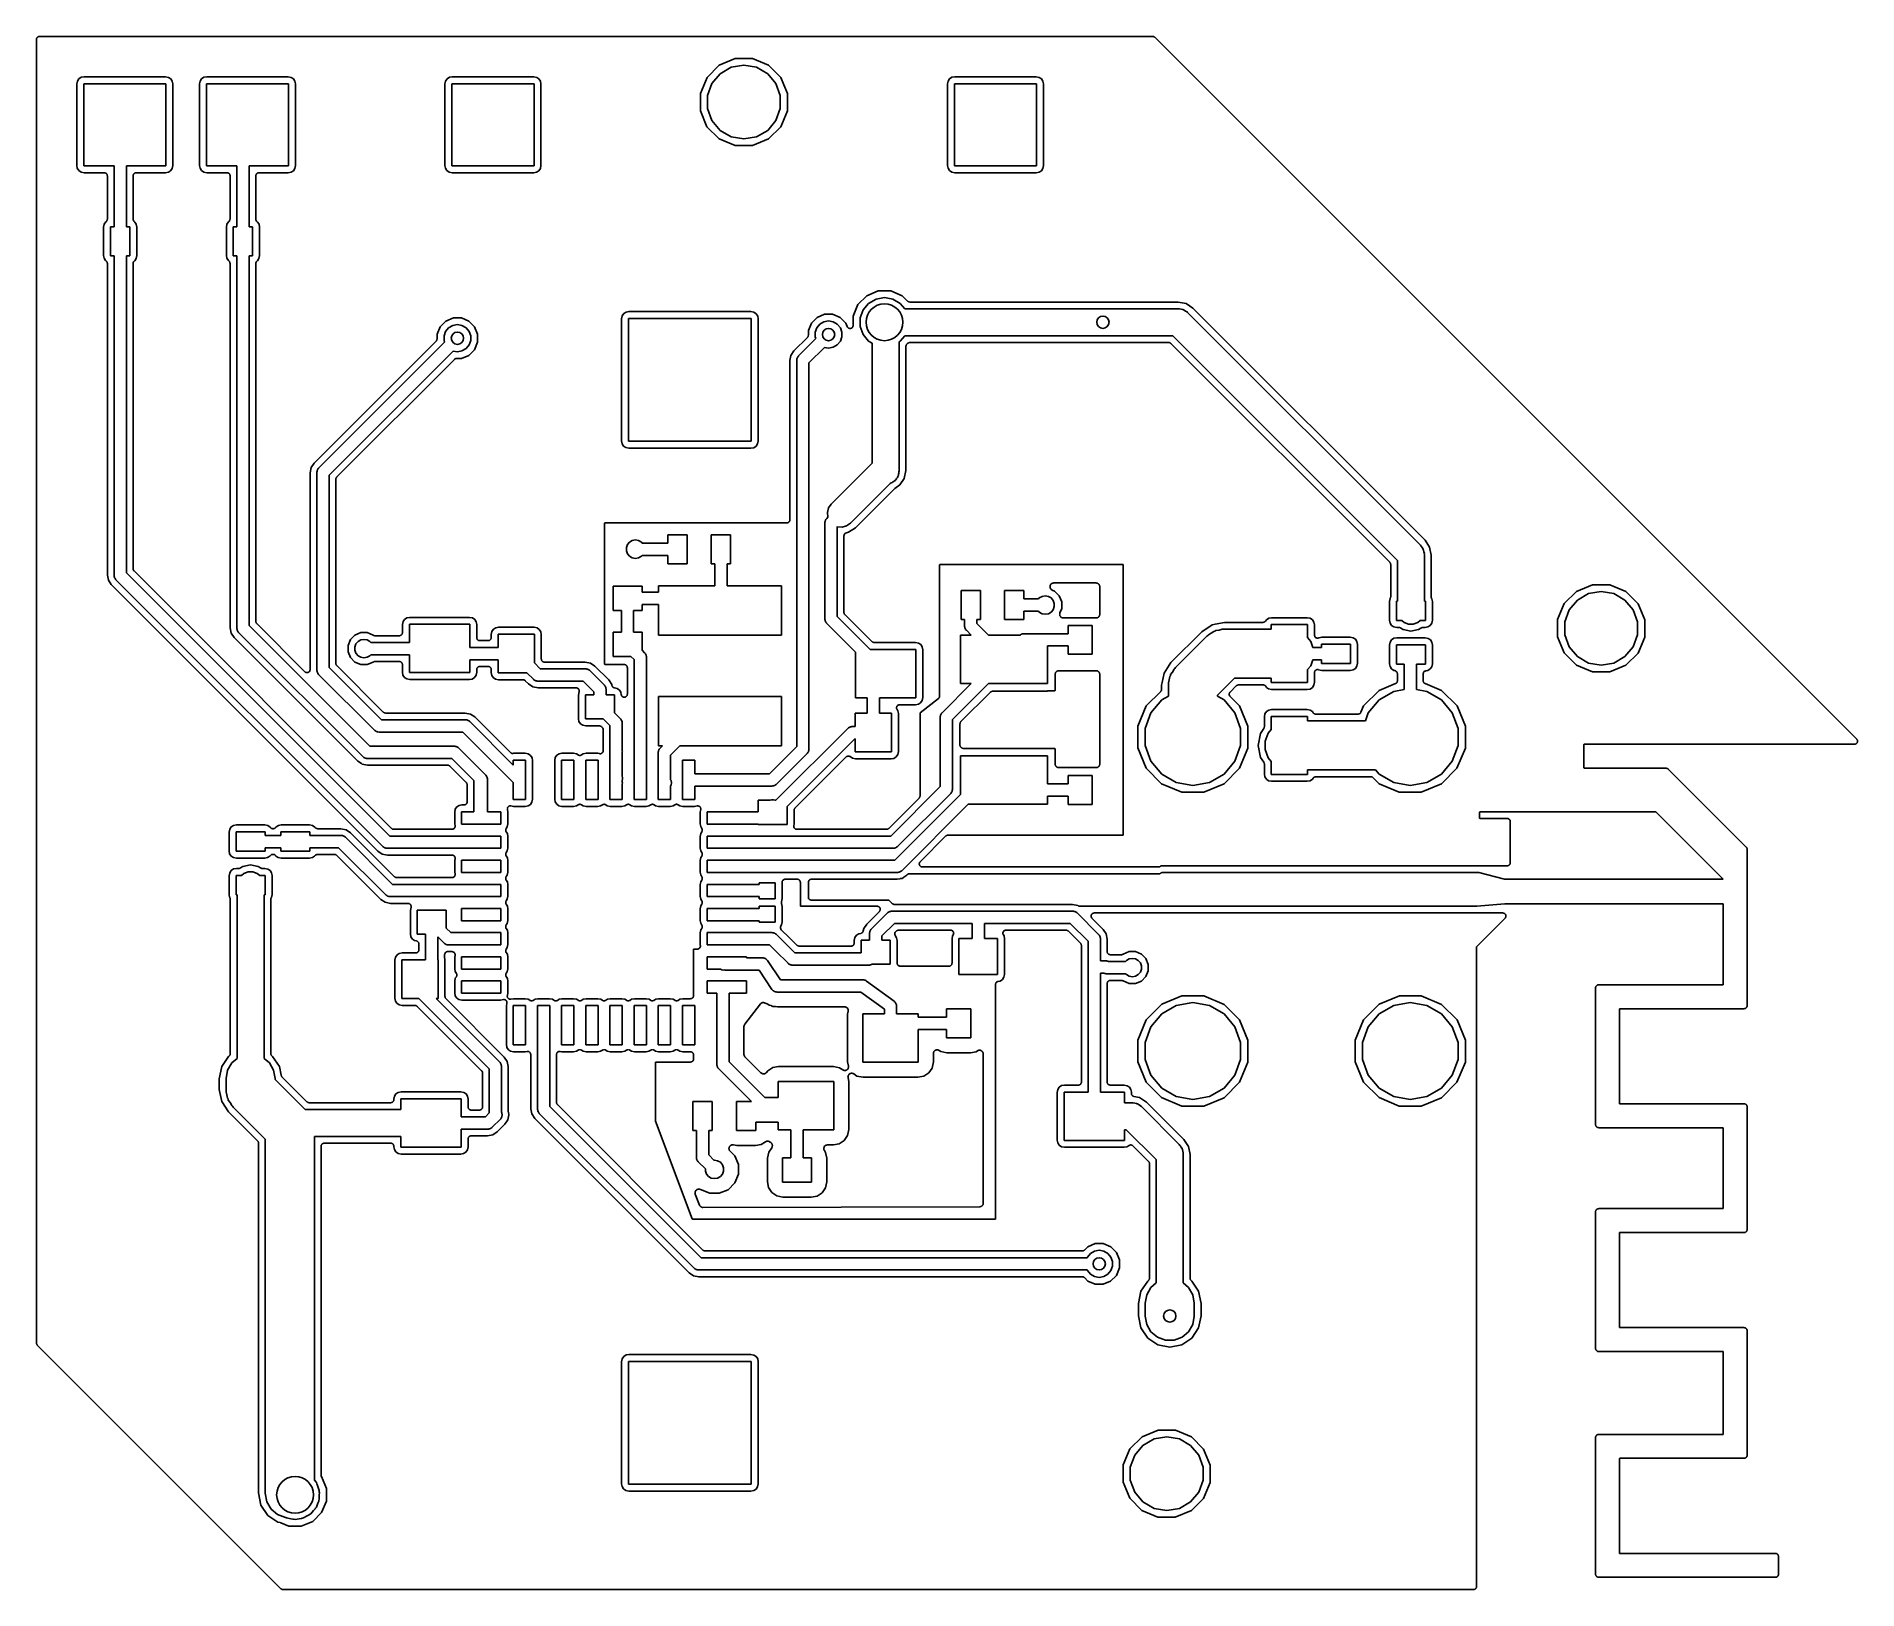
# Model space of a CAD drawing. Extents: x -5.1 to 32.6, y 0 to 32.2.
import ezdxf

# ---------------------------------------------------------------- set-up
doc = ezdxf.new("R2010")
doc.units = 0
doc.header["$MEASUREMENT"] = 0
doc.layers.add('BLACK', color=7, linetype='CONTINUOUS')

msp = doc.modelspace()

# ---------------------------------------------------------------- linework, layer by layer
at = {"layer": 'Black'}
for p, q in [((-5.08, 32.0929), (-5.07904, 32.0984)), ((-5.08, 5.1063), (-5.08, 32.0929)), ((-5.07904, 32.1039), (-5.07713, 32.1091)), ((-5.07904, 32.0984), (-5.07904, 32.1039)), ((-5.07713, 32.1091), (-5.07617, 32.1146)), ((-5.07617, 32.1146), (-5.07339, 32.1194)), ((-5.07339, 32.1194), (-5.07149, 32.1246)), ((-5.07149, 32.1246), (-5.06792, 32.1289)), ((-5.06792, 32.1289), (-5.06514, 32.1337)), ((-5.06514, 32.1337), (-5.06089, 32.1373)), ((-5.06089, 32.1373), (-5.05732, 32.1415)), ((-5.05732, 32.1415), (-5.05251, 32.1443)), ((-5.05251, 32.1443), (-5.04825, 32.1479)), ((-5.04825, 32.1479), (-5.04303, 32.1498)), ((-5.04303, 32.1498), (-5.03822, 32.1526)), ((-5.03822, 32.1526), (-5.03275, 32.1535)), ((-5.03275, 32.1535), (-5.02753, 32.1554)), ((-5.02753, 32.1554), (-5.02197, 32.1554)), ((-5.02197, 32.1554), (-5.0165, 32.1564)), ((-5.0165, 32.1564), (18.0204, 32.1564)), ((18.0204, 32.1564), (18.0231, 32.1559)), ((18.0231, 32.1559), (18.0259, 32.1562)), ((18.0259, 32.1562), (18.0339, 32.154)), ((18.0339, 32.154), (18.0421, 32.1526)), ((18.0421, 32.1526), (18.0445, 32.1512)), ((18.0445, 32.1512), (18.0472, 32.1504)), ((18.0472, 32.1504), (18.054, 32.1457)), ((18.054, 32.1457), (18.0612, 32.1415)), ((18.0612, 32.1415), (18.063, 32.1394)), ((18.063, 32.1394), (18.0653, 32.1378)), ((18.0653, 32.1378), (32.5941, 17.609)), ((9.38453, 31.6994), (9.053, 31.5624)), ((9.74325, 31.699), (9.38453, 31.6994)), ((10.0745, 31.5615), (9.74325, 31.699)), ((-4.15257, 31.3105), (-4.20049, 31.2797)), ((-4.09528, 31.3213), (-4.15257, 31.3105)), ((-2.40757, 31.3213), (-4.09528, 31.3213)), ((-2.3458, 31.3088), (-2.40757, 31.3213)), ((-2.29913, 31.2769), (-2.3458, 31.3088)), ((-1.61257, 31.3105), (-1.66049, 31.2797)), ((-1.55528, 31.3213), (-1.61257, 31.3105)), ((0.132434, 31.3213), (-1.55528, 31.3213)), ((0.194199, 31.3088), (0.132434, 31.3213)), ((0.240866, 31.2769), (0.194199, 31.3088)), ((3.46743, 31.3105), (3.41951, 31.2797)), ((3.52472, 31.3213), (3.46743, 31.3105)), ((5.21243, 31.3213), (3.52472, 31.3213)), ((5.2742, 31.3088), (5.21243, 31.3213)), ((5.32087, 31.2769), (5.2742, 31.3088)), ((8.79912, 31.3089), (8.66156, 30.9776)), ((9.053, 31.5624), (8.79912, 31.3089)), ((8.90067, 31.18), (9.07142, 31.3835)), ((9.07142, 31.3835), (9.30148, 31.5163)), ((9.30148, 31.5163), (9.5631, 31.5624)), ((9.5631, 31.5624), (9.82471, 31.5163)), ((9.82471, 31.5163), (10.0548, 31.3835)), ((10.0548, 31.3835), (10.2255, 31.18)), ((10.328, 31.3076), (10.0745, 31.5615)), ((10.3917, 31.1534), (10.328, 31.3076)), ((13.8687, 31.3105), (13.8208, 31.2797)), ((13.926, 31.3213), (13.8687, 31.3105)), ((15.6137, 31.3213), (13.926, 31.3213)), ((15.6755, 31.3088), (15.6137, 31.3213)), ((15.7222, 31.2769), (15.6755, 31.3088)), ((-4.23237, 31.233), (-4.24488, 31.1712)), ((-4.24488, 31.1712), (-4.24488, 29.4835)), ((-4.20049, 31.2797), (-4.23237, 31.233)), ((-4.1012, 29.4776), (-4.1012, 31.1776)), ((-4.1012, 31.1776), (-2.4012, 31.1776)), ((-2.4012, 31.1776), (-2.4012, 29.4776)), ((-2.2683, 31.229), (-2.29913, 31.2769)), ((-2.25752, 31.1717), (-2.2683, 31.229)), ((-2.25752, 29.484), (-2.25752, 31.1717)), ((-1.69237, 31.233), (-1.70488, 31.1712)), ((-1.70488, 31.1712), (-1.70488, 29.4835)), ((-1.66049, 31.2797), (-1.69237, 31.233)), ((-1.5612, 29.4776), (-1.5612, 31.1776)), ((-1.5612, 31.1776), (0.1388, 31.1776)), ((0.1388, 31.1776), (0.1388, 29.4776)), ((0.2717, 31.229), (0.240866, 31.2769)), ((0.28248, 31.1717), (0.2717, 31.229)), ((0.28248, 29.484), (0.28248, 31.1717)), ((3.38763, 31.233), (3.37512, 31.1712)), ((3.37512, 31.1712), (3.37512, 29.4835)), ((3.41951, 31.2797), (3.38763, 31.233)), ((3.5188, 29.4776), (3.5188, 31.1776)), ((3.5188, 31.1776), (5.2188, 31.1776)), ((5.2188, 31.1776), (5.2188, 29.4776)), ((5.3517, 31.229), (5.32087, 31.2769)), ((5.36248, 31.1717), (5.3517, 31.229)), ((5.36248, 30.6064), (5.36248, 31.1717)), ((8.66156, 30.9776), (8.66124, 30.6189)), ((8.80981, 30.9303), (8.90067, 31.18)), ((8.80981, 30.6647), (8.80981, 30.9303)), ((10.2255, 31.18), (10.3164, 30.9303)), ((10.3164, 30.9303), (10.3164, 30.6647)), ((10.465, 30.9761), (10.3917, 31.1534)), ((10.4646, 30.6174), (10.465, 30.9761)), ((13.7889, 31.233), (13.7764, 31.1712)), ((13.7764, 31.1712), (13.7764, 29.4835)), ((13.8208, 31.2797), (13.7889, 31.233)), ((13.9201, 29.4776), (13.9201, 31.1776)), ((13.9201, 31.1776), (15.6201, 31.1776)), ((15.6201, 31.1776), (15.6201, 29.4776)), ((15.753, 31.229), (15.7222, 31.2769)), ((15.7638, 31.1717), (15.753, 31.229)), ((15.7638, 29.484), (15.7638, 31.1717)), ((5.36248, 29.484), (5.36248, 30.6064)), ((8.66124, 30.6189), (8.79823, 30.2874)), ((8.90067, 30.415), (8.80981, 30.6647)), ((10.3164, 30.6647), (10.2255, 30.415)), ((10.3271, 30.2861), (10.4646, 30.6174)), ((8.79823, 30.2874), (9.05166, 30.0335)), ((9.07142, 30.2115), (8.90067, 30.415)), ((9.30148, 30.0787), (9.07142, 30.2115)), ((10.0548, 30.2115), (9.82471, 30.0787)), ((10.2255, 30.415), (10.0548, 30.2115)), ((10.0732, 30.0326), (10.3271, 30.2861)), ((9.05166, 30.0335), (9.38295, 29.896)), ((9.5631, 30.0326), (9.30148, 30.0787)), ((9.38295, 29.896), (9.74167, 29.8956)), ((9.82471, 30.0787), (9.5631, 30.0326)), ((9.74167, 29.8956), (10.0732, 30.0326)), ((-4.24488, 29.4835), (-4.2341, 29.4262)), ((-4.2341, 29.4262), (-4.20327, 29.3783)), ((-3.4726, 29.4776), (-4.1012, 29.4776)), ((-3.4726, 28.2146), (-3.4726, 29.4776)), ((-2.4012, 29.4776), (-3.2186, 29.4776)), ((-3.2186, 29.4776), (-3.2186, 28.2146)), ((-2.30191, 29.3755), (-2.27003, 29.4222)), ((-2.27003, 29.4222), (-2.25752, 29.484)), ((-1.70488, 29.4835), (-1.6941, 29.4262)), ((-1.6941, 29.4262), (-1.66327, 29.3783)), ((-0.9326, 29.4776), (-1.5612, 29.4776)), ((-0.9326, 28.2146), (-0.9326, 29.4776)), ((0.1388, 29.4776), (-0.6786, 29.4776)), ((-0.6786, 29.4776), (-0.6786, 28.2146)), ((0.238086, 29.3755), (0.269972, 29.4222)), ((0.269972, 29.4222), (0.28248, 29.484)), ((3.37512, 29.4835), (3.3859, 29.4262)), ((3.3859, 29.4262), (3.41673, 29.3783)), ((5.2188, 29.4776), (3.5188, 29.4776)), ((5.31809, 29.3755), (5.34997, 29.4222)), ((5.34997, 29.4222), (5.36248, 29.484)), ((13.7764, 29.4835), (13.7872, 29.4262)), ((13.7872, 29.4262), (13.818, 29.3783)), ((15.6201, 29.4776), (13.9201, 29.4776)), ((15.7194, 29.3755), (15.7513, 29.4222)), ((15.7513, 29.4222), (15.7638, 29.484)), ((-4.20327, 29.3783), (-4.1566, 29.3464)), ((-4.1566, 29.3464), (-4.09483, 29.3339)), ((-4.09483, 29.3339), (-3.6758, 29.3339)), ((-3.6758, 29.3339), (-3.67033, 29.333)), ((-3.67033, 29.333), (-3.66477, 29.333)), ((-3.66477, 29.333), (-3.65955, 29.3311)), ((-3.65955, 29.3311), (-3.65408, 29.3301)), ((-3.65408, 29.3301), (-3.64927, 29.3273)), ((-3.64927, 29.3273), (-3.64405, 29.3254)), ((-3.64405, 29.3254), (-3.63979, 29.3218)), ((-3.63979, 29.3218), (-3.63498, 29.3191)), ((-3.63498, 29.3191), (-3.63141, 29.3148)), ((-3.63141, 29.3148), (-3.62716, 29.3112)), ((-3.62716, 29.3112), (-3.62438, 29.3064)), ((-3.62438, 29.3064), (-3.62081, 29.3022)), ((-3.62081, 29.3022), (-3.61891, 29.2969)), ((-3.61891, 29.2969), (-3.61613, 29.2921)), ((-3.61613, 29.2921), (-3.61517, 29.2867)), ((-3.61517, 29.2867), (-3.61326, 29.2814)), ((-3.61326, 29.2814), (-3.61326, 29.2759)), ((-3.61326, 29.2759), (-3.6123, 29.2704)), ((-3.6123, 29.2704), (-3.6123, 28.3723)), ((-3.0789, 29.2704), (-3.07793, 29.2759)), ((-3.0789, 28.3716), (-3.0789, 29.2704)), ((-3.07793, 29.2814), (-3.07603, 29.2867)), ((-3.07793, 29.2759), (-3.07793, 29.2814)), ((-3.07603, 29.2867), (-3.07507, 29.2921)), ((-3.07507, 29.2921), (-3.07229, 29.2969)), ((-3.07229, 29.2969), (-3.07039, 29.3022)), ((-3.07039, 29.3022), (-3.06682, 29.3064)), ((-3.06682, 29.3064), (-3.06404, 29.3112)), ((-3.06404, 29.3112), (-3.05979, 29.3148)), ((-3.05979, 29.3148), (-3.05622, 29.3191)), ((-3.05622, 29.3191), (-3.05141, 29.3218)), ((-3.05141, 29.3218), (-3.04715, 29.3254)), ((-3.04715, 29.3254), (-3.04193, 29.3273)), ((-3.04193, 29.3273), (-3.03712, 29.3301)), ((-3.03712, 29.3301), (-3.03165, 29.3311)), ((-3.03165, 29.3311), (-3.02643, 29.333)), ((-3.02643, 29.333), (-3.02087, 29.333)), ((-3.02087, 29.333), (-3.0154, 29.3339)), ((-3.0154, 29.3339), (-2.40712, 29.3339)), ((-2.40712, 29.3339), (-2.34983, 29.3447)), ((-2.34983, 29.3447), (-2.30191, 29.3755)), ((-1.66327, 29.3783), (-1.6166, 29.3464)), ((-1.6166, 29.3464), (-1.55483, 29.3339)), ((-1.55483, 29.3339), (-1.1358, 29.3339)), ((-1.1358, 29.3339), (-1.13033, 29.333)), ((-1.13033, 29.333), (-1.12477, 29.333)), ((-1.12477, 29.333), (-1.11955, 29.3311)), ((-1.11955, 29.3311), (-1.11408, 29.3301)), ((-1.11408, 29.3301), (-1.10927, 29.3273)), ((-1.10927, 29.3273), (-1.10405, 29.3254)), ((-1.10405, 29.3254), (-1.09979, 29.3218)), ((-1.09979, 29.3218), (-1.09498, 29.3191)), ((-1.09498, 29.3191), (-1.09141, 29.3148)), ((-1.09141, 29.3148), (-1.08716, 29.3112)), ((-1.08716, 29.3112), (-1.08438, 29.3064)), ((-1.08438, 29.3064), (-1.08081, 29.3022)), ((-1.08081, 29.3022), (-1.07891, 29.2969)), ((-1.07891, 29.2969), (-1.07613, 29.2921)), ((-1.07613, 29.2921), (-1.07517, 29.2867)), ((-1.07517, 29.2867), (-1.07326, 29.2814)), ((-1.07326, 29.2814), (-1.07326, 29.2759)), ((-1.07326, 29.2759), (-1.0723, 29.2704)), ((-1.0723, 29.2704), (-1.0723, 28.3723)), ((-0.5389, 29.2704), (-0.537935, 29.2759)), ((-0.5389, 28.3716), (-0.5389, 29.2704)), ((-0.537935, 29.2814), (-0.536034, 29.2867)), ((-0.537935, 29.2759), (-0.537935, 29.2814)), ((-0.536034, 29.2867), (-0.53507, 29.2921)), ((-0.53507, 29.2921), (-0.532294, 29.2969)), ((-0.532294, 29.2969), (-0.530393, 29.3022)), ((-0.530393, 29.3022), (-0.526821, 29.3064)), ((-0.526821, 29.3064), (-0.524044, 29.3112)), ((-0.524044, 29.3112), (-0.519788, 29.3148)), ((-0.519788, 29.3148), (-0.516217, 29.3191)), ((-0.516217, 29.3191), (-0.511407, 29.3218)), ((-0.511407, 29.3218), (-0.50715, 29.3254)), ((-0.50715, 29.3254), (-0.501926, 29.3273)), ((-0.501926, 29.3273), (-0.497118, 29.3301)), ((-0.497118, 29.3301), (-0.491649, 29.3311)), ((-0.491649, 29.3311), (-0.486427, 29.333)), ((-0.486427, 29.333), (-0.480872, 29.333)), ((-0.480872, 29.333), (-0.4754, 29.3339)), ((-0.4754, 29.3339), (0.132877, 29.3339)), ((0.132877, 29.3339), (0.190169, 29.3447)), ((0.190169, 29.3447), (0.238086, 29.3755)), ((3.41673, 29.3783), (3.4634, 29.3464)), ((3.4634, 29.3464), (3.52517, 29.3339)), ((3.52517, 29.3339), (5.21288, 29.3339)), ((5.21288, 29.3339), (5.27017, 29.3447)), ((5.27017, 29.3447), (5.31809, 29.3755)), ((13.818, 29.3783), (13.8647, 29.3464)), ((13.8647, 29.3464), (13.9265, 29.3339)), ((13.9265, 29.3339), (15.6142, 29.3339)), ((15.6142, 29.3339), (15.6715, 29.3447)), ((15.6715, 29.3447), (15.7194, 29.3755)), ((-3.67677, 28.27), (-3.68928, 28.2082)), ((-3.64488, 28.3167), (-3.67677, 28.27)), ((-3.64144, 28.3189), (-3.64488, 28.3167)), ((-3.63445, 28.3253), (-3.64144, 28.3189)), ((-3.62716, 28.3315), (-3.63445, 28.3253)), ((-3.62638, 28.3328), (-3.62716, 28.3315)), ((-3.62525, 28.3339), (-3.62638, 28.3328)), ((-3.62088, 28.3423), (-3.62525, 28.3339)), ((-3.61613, 28.3506), (-3.62088, 28.3423)), ((-3.61586, 28.3521), (-3.61613, 28.3506)), ((-3.61515, 28.3535), (-3.61586, 28.3521)), ((-3.61395, 28.3629), (-3.61515, 28.3535)), ((-3.6123, 28.3723), (-3.61395, 28.3629)), ((-3.0774, 28.3631), (-3.0789, 28.3716)), ((-3.07654, 28.3544), (-3.0774, 28.3631)), ((-3.07549, 28.3522), (-3.07654, 28.3544)), ((-3.07507, 28.3499), (-3.07549, 28.3522)), ((-3.07074, 28.3424), (-3.07507, 28.3499)), ((-3.06699, 28.3346), (-3.07074, 28.3424)), ((-3.06526, 28.3329), (-3.06699, 28.3346)), ((-3.06404, 28.3308), (-3.06526, 28.3329)), ((-3.05741, 28.3252), (-3.06404, 28.3308)), ((-3.05122, 28.3191), (-3.05741, 28.3252)), ((-3.04353, 28.3139), (-3.05122, 28.3191)), ((-3.0127, 28.266), (-3.04353, 28.3139)), ((-1.13677, 28.27), (-1.14928, 28.2082)), ((-1.10488, 28.3167), (-1.13677, 28.27)), ((-1.10144, 28.3189), (-1.10488, 28.3167)), ((-1.09445, 28.3253), (-1.10144, 28.3189)), ((-1.08716, 28.3315), (-1.09445, 28.3253)), ((-1.08638, 28.3328), (-1.08716, 28.3315)), ((-1.08525, 28.3339), (-1.08638, 28.3328)), ((-1.08088, 28.3423), (-1.08525, 28.3339)), ((-1.07613, 28.3506), (-1.08088, 28.3423)), ((-1.07586, 28.3521), (-1.07613, 28.3506)), ((-1.07515, 28.3535), (-1.07586, 28.3521)), ((-1.07395, 28.3629), (-1.07515, 28.3535)), ((-1.0723, 28.3723), (-1.07395, 28.3629)), ((-0.537398, 28.3631), (-0.5389, 28.3716)), ((-0.536544, 28.3544), (-0.537398, 28.3631)), ((-0.535491, 28.3522), (-0.536544, 28.3544)), ((-0.53507, 28.3499), (-0.535491, 28.3522)), ((-0.530744, 28.3424), (-0.53507, 28.3499)), ((-0.526995, 28.3346), (-0.530744, 28.3424)), ((-0.525259, 28.3329), (-0.526995, 28.3346)), ((-0.524044, 28.3308), (-0.525259, 28.3329)), ((-0.517408, 28.3252), (-0.524044, 28.3308)), ((-0.511223, 28.3191), (-0.517408, 28.3252)), ((-0.503534, 28.3139), (-0.511223, 28.3191)), ((-0.4727, 28.266), (-0.503534, 28.3139)), ((-3.68928, 28.2082), (-3.68928, 27.6205)), ((-3.5456, 27.6146), (-3.5456, 28.2146)), ((-3.5456, 28.2146), (-3.4726, 28.2146)), ((-3.2186, 28.2146), (-3.1456, 28.2146)), ((-3.1456, 28.2146), (-3.1456, 27.6146)), ((-3.00192, 28.2087), (-3.0127, 28.266)), ((-3.00192, 27.621), (-3.00192, 28.2087)), ((-1.14928, 28.2082), (-1.14928, 27.6205)), ((-1.0056, 27.6146), (-1.0056, 28.2146)), ((-1.0056, 28.2146), (-0.9326, 28.2146)), ((-0.6786, 28.2146), (-0.6056, 28.2146)), ((-0.6056, 28.2146), (-0.6056, 27.6146)), ((-0.46192, 28.2087), (-0.4727, 28.266)), ((-0.46192, 27.621), (-0.46192, 28.2087)), ((-3.68928, 27.6205), (-3.6785, 27.5632)), ((-3.6785, 27.5632), (-3.64767, 27.5153)), ((-3.4726, 27.6146), (-3.5456, 27.6146)), ((-3.4726, 20.9986), (-3.4726, 27.6146)), ((-3.1456, 27.6146), (-3.2186, 27.6146)), ((-3.2186, 27.6146), (-3.2186, 21.0512)), ((-3.04631, 27.5125), (-3.01443, 27.5592)), ((-3.01443, 27.5592), (-3.00192, 27.621)), ((-1.14928, 27.6205), (-1.1385, 27.5632)), ((-1.1385, 27.5632), (-1.10767, 27.5153)), ((-0.9326, 27.6146), (-1.0056, 27.6146)), ((-0.9326, 19.9064), (-0.9326, 27.6146)), ((-0.6056, 27.6146), (-0.6786, 27.6146)), ((-0.6786, 27.6146), (-0.6786, 19.959)), ((-0.506315, 27.5125), (-0.474428, 27.5592)), ((-0.474428, 27.5592), (-0.46192, 27.621)), ((-3.64767, 27.5153), (-3.63998, 27.5101)), ((-3.63998, 27.5101), (-3.63379, 27.504)), ((-3.63379, 27.504), (-3.62716, 27.4984)), ((-3.62716, 27.4984), (-3.62594, 27.4963)), ((-3.62594, 27.4963), (-3.62421, 27.4946)), ((-3.62421, 27.4946), (-3.62046, 27.4868)), ((-3.62046, 27.4868), (-3.61613, 27.4793)), ((-3.61613, 27.4793), (-3.61571, 27.477)), ((-3.61571, 27.477), (-3.61466, 27.4748)), ((-3.61466, 27.4748), (-3.6138, 27.4661)), ((-3.6138, 27.4661), (-3.6123, 27.4576)), ((-3.6123, 27.4576), (-3.6123, 21.0049)), ((-3.0789, 27.4569), (-3.07725, 27.4663)), ((-3.0789, 21.1354), (-3.0789, 27.4569)), ((-3.07725, 27.4663), (-3.07605, 27.4757)), ((-3.07605, 27.4757), (-3.07534, 27.4771)), ((-3.07534, 27.4771), (-3.07507, 27.4786)), ((-3.07507, 27.4786), (-3.07031, 27.4869)), ((-3.07031, 27.4869), (-3.06595, 27.4953)), ((-3.06595, 27.4953), (-3.06482, 27.4964)), ((-3.06482, 27.4964), (-3.06404, 27.4977)), ((-3.06404, 27.4977), (-3.05675, 27.5039)), ((-3.05675, 27.5039), (-3.04976, 27.5103)), ((-3.04976, 27.5103), (-3.04631, 27.5125)), ((-1.10767, 27.5153), (-1.09998, 27.5101)), ((-1.09998, 27.5101), (-1.09379, 27.504)), ((-1.09379, 27.504), (-1.08716, 27.4984)), ((-1.08716, 27.4984), (-1.08594, 27.4963)), ((-1.08594, 27.4963), (-1.08421, 27.4946)), ((-1.08421, 27.4946), (-1.08046, 27.4868)), ((-1.08046, 27.4868), (-1.07613, 27.4793)), ((-1.07613, 27.4793), (-1.07571, 27.477)), ((-1.07571, 27.477), (-1.07466, 27.4748)), ((-1.07466, 27.4748), (-1.0738, 27.4661)), ((-1.0738, 27.4661), (-1.0723, 27.4576)), ((-1.0723, 27.4576), (-1.0723, 19.9127)), ((-0.5389, 27.4569), (-0.53725, 27.4663)), ((-0.5389, 20.0432), (-0.5389, 27.4569)), ((-0.53725, 27.4663), (-0.536048, 27.4757)), ((-0.536048, 27.4757), (-0.535338, 27.4771)), ((-0.535338, 27.4771), (-0.53507, 27.4786)), ((-0.53507, 27.4786), (-0.53031, 27.4869)), ((-0.53031, 27.4869), (-0.525953, 27.4953)), ((-0.525953, 27.4953), (-0.524819, 27.4964)), ((-0.524819, 27.4964), (-0.524044, 27.4977)), ((-0.524044, 27.4977), (-0.516747, 27.5039)), ((-0.516747, 27.5039), (-0.509763, 27.5103)), ((-0.509763, 27.5103), (-0.506315, 27.5125)), ((12.105, 26.7876), (11.9226, 26.6056)), ((12.3431, 26.886), (12.105, 26.7876)), ((12.6008, 26.8858), (12.3431, 26.886)), ((12.8388, 26.787), (12.6008, 26.8858)), ((12.9496, 26.6759), (12.8388, 26.787)), ((7.07621, 26.4165), (7.04433, 26.3698)), ((7.12413, 26.4473), (7.07621, 26.4165)), ((7.18142, 26.4581), (7.12413, 26.4473)), ((9.70913, 26.4581), (7.18142, 26.4581)), ((9.7709, 26.4456), (9.70913, 26.4581)), ((9.81757, 26.4137), (9.7709, 26.4456)), ((9.8484, 26.3658), (9.81757, 26.4137)), ((11.2327, 26.4034), (11.0786, 26.3397)), ((11.3994, 26.4032), (11.2327, 26.4034)), ((11.5534, 26.3393), (11.3994, 26.4032)), ((11.9226, 26.6056), (11.8238, 26.3676)), ((11.9692, 26.3268), (12.0298, 26.4932)), ((12.0298, 26.4932), (12.1436, 26.6288)), ((12.1436, 26.6288), (12.297, 26.7174)), ((12.297, 26.7174), (12.4714, 26.7481)), ((12.4714, 26.7481), (12.6458, 26.7174)), ((12.6458, 26.7174), (12.7992, 26.6288)), ((12.7992, 26.6288), (12.8925, 26.5176)), ((12.8925, 26.5176), (16.9865, 26.5176)), ((12.9519, 26.6743), (12.9496, 26.6759)), ((12.9537, 26.6722), (12.9519, 26.6743)), ((12.9609, 26.668), (12.9537, 26.6722)), ((12.9677, 26.6633), (12.9609, 26.668)), ((12.9704, 26.6625), (12.9677, 26.6633)), ((12.9728, 26.6611), (12.9704, 26.6625)), ((12.981, 26.6597), (12.9728, 26.6611)), ((12.989, 26.6575), (12.981, 26.6597)), ((12.9918, 26.6578), (12.989, 26.6575)), ((12.9946, 26.6573), (12.9918, 26.6578)), ((16.8968, 26.6573), (12.9946, 26.6573)), ((16.8973, 26.6574), (16.8968, 26.6573)), ((16.8994, 26.6574), (16.8973, 26.6574)), ((16.8996, 26.6574), (16.8994, 26.6574)), ((16.8997, 26.6574), (16.8996, 26.6574)), ((16.993, 26.6573), (16.8997, 26.6574)), ((16.9865, 26.5176), (16.9926, 26.5187)), ((16.9926, 26.5187), (16.9987, 26.5176)), ((18.5484, 26.6573), (16.993, 26.6573)), ((16.993, 26.6573), (16.993, 26.6573)), ((16.993, 26.6573), (16.993, 26.6573)), ((16.9987, 26.5176), (18.5547, 26.5176)), ((18.7146, 26.6242), (18.5484, 26.6573)), ((18.5547, 26.5176), (18.5668, 26.5155)), ((18.5668, 26.5155), (18.5791, 26.5165)), ((18.5791, 26.5165), (18.6143, 26.5071)), ((18.6143, 26.5071), (18.6503, 26.5008)), ((18.6503, 26.5008), (18.6609, 26.4946)), ((18.6609, 26.4946), (18.6728, 26.4914)), ((18.6728, 26.4914), (18.7027, 26.4705)), ((18.7027, 26.4705), (18.7343, 26.4522)), ((18.8555, 26.5301), (18.7146, 26.6242)), ((18.7343, 26.4522), (18.7422, 26.4428)), ((18.7422, 26.4428), (18.7523, 26.4358)), ((18.7523, 26.4358), (23.5656, 21.6225)), ((23.6599, 21.7257), (18.8555, 26.5301)), ((3.27711, 26.1457), (3.21317, 25.9917)), ((3.39511, 26.2635), (3.27711, 26.1457)), ((3.35599, 25.9567), (3.38931, 26.0482)), ((3.38931, 26.0482), (3.45192, 26.1228)), ((3.5492, 26.3272), (3.39511, 26.2635)), ((3.45192, 26.1228), (3.53627, 26.1716)), ((3.53627, 26.1716), (3.6322, 26.1885)), ((3.71593, 26.327), (3.5492, 26.3272)), ((3.6322, 26.1885), (3.72812, 26.1716)), ((3.86991, 26.2631), (3.71593, 26.327)), ((3.72812, 26.1716), (3.81248, 26.1228)), ((3.81248, 26.1228), (3.87509, 26.0482)), ((3.9877, 26.1451), (3.86991, 26.2631)), ((3.87509, 26.0482), (3.90841, 25.9567)), ((4.05137, 25.991), (3.9877, 26.1451)), ((7.04433, 26.3698), (7.03182, 26.308)), ((7.03182, 26.308), (7.03182, 23.7803)), ((7.1755, 23.7744), (7.1755, 26.3144)), ((7.1755, 26.3144), (9.7155, 26.3144)), ((9.7155, 26.3144), (9.7155, 23.7744)), ((9.85918, 26.3085), (9.8484, 26.3658)), ((9.85918, 23.7808), (9.85918, 26.3085)), ((10.8967, 26.0679), (10.8966, 25.9685)), ((10.9606, 26.2219), (10.8967, 26.0679)), ((11.0786, 26.3397), (10.9606, 26.2219)), ((11.0395, 26.0329), (11.0728, 26.1244)), ((11.0395, 25.9355), (11.0395, 26.0329)), ((11.0728, 26.1244), (11.1354, 26.199)), ((11.1354, 26.199), (11.2198, 26.2478)), ((11.2198, 26.2478), (11.3157, 26.2647)), ((11.3157, 26.2647), (11.4116, 26.2478)), ((11.4116, 26.2478), (11.496, 26.199)), ((11.496, 26.199), (11.5586, 26.1244)), ((11.6712, 26.2213), (11.5534, 26.3393)), ((11.5586, 26.1244), (11.5919, 26.0329)), ((11.5919, 26.0329), (11.5919, 25.9355)), ((11.7015, 26.1481), (11.6712, 26.2213)), ((11.7066, 26.1399), (11.7015, 26.1481)), ((11.7115, 26.1316), (11.7066, 26.1399)), ((11.7125, 26.1306), (11.7115, 26.1316)), ((11.7133, 26.1295), (11.7125, 26.1306)), ((11.721, 26.1236), (11.7133, 26.1295)), ((11.7283, 26.1174), (11.721, 26.1236)), ((11.7297, 26.1169), (11.7283, 26.1174)), ((11.7308, 26.116), (11.7297, 26.1169)), ((11.74, 26.1131), (11.7308, 26.116)), ((11.7491, 26.1098), (11.74, 26.1131)), ((11.7505, 26.1098), (11.7491, 26.1098)), ((11.7518, 26.1094), (11.7505, 26.1098)), ((11.7615, 26.1098), (11.7518, 26.1094)), ((11.7711, 26.1098), (11.7615, 26.1098)), ((11.7724, 26.1103), (11.7711, 26.1098)), ((11.7738, 26.1103), (11.7724, 26.1103)), ((11.7828, 26.114), (11.7738, 26.1103)), ((11.7918, 26.1173), (11.7828, 26.114)), ((11.7929, 26.1182), (11.7918, 26.1173)), ((11.7942, 26.1187), (11.7929, 26.1182)), ((11.8013, 26.1253), (11.7942, 26.1187)), ((11.8087, 26.1315), (11.8013, 26.1253)), ((11.8095, 26.1327), (11.8087, 26.1315)), ((11.8105, 26.1336), (11.8095, 26.1327)), ((11.815, 26.1422), (11.8105, 26.1336)), ((11.8198, 26.1506), (11.815, 26.1422)), ((11.82, 26.1519), (11.8198, 26.1506)), ((11.8207, 26.1532), (11.82, 26.1519)), ((11.822, 26.1627), (11.8207, 26.1532)), ((11.8236, 26.1723), (11.822, 26.1627)), ((11.8238, 26.3676), (11.8236, 26.1723)), ((11.9692, 26.1496), (11.9692, 26.3268)), ((12.0298, 25.9832), (11.9692, 26.1496)), ((3.19449, 25.8475), (0.666738, 23.3197)), ((0.761097, 23.2165), (3.36877, 25.8242)), ((3.54646, 25.6427), (0.9779, 23.0741)), ((3.19607, 25.8497), (3.19449, 25.8475)), ((3.19819, 25.8515), (3.19607, 25.8497)), ((3.20236, 25.8587), (3.19819, 25.8515)), ((3.20714, 25.8655), (3.20236, 25.8587)), ((3.20785, 25.8682), (3.20714, 25.8655)), ((3.20924, 25.8706), (3.20785, 25.8682)), ((3.21069, 25.8788), (3.20924, 25.8706)), ((3.21284, 25.8868), (3.21069, 25.8788)), ((3.21309, 25.8923), (3.2126, 25.8896)), ((3.2126, 25.8896), (3.21284, 25.8868)), ((3.21317, 25.9917), (3.21309, 25.8923)), ((3.35599, 25.8593), (3.35599, 25.9567)), ((3.36877, 25.8242), (3.35599, 25.8593)), ((3.6322, 25.6275), (3.54646, 25.6427)), ((3.72812, 25.6444), (3.6322, 25.6275)), ((3.81248, 25.6931), (3.72812, 25.6444)), ((3.87509, 25.7678), (3.81248, 25.6931)), ((3.86929, 25.5525), (3.98729, 25.6703)), ((3.90841, 25.8593), (3.87509, 25.7678)), ((3.90841, 25.9567), (3.90841, 25.8593)), ((3.98729, 25.6703), (4.05123, 25.8243)), ((4.05123, 25.8243), (4.05137, 25.991)), ((10.5981, 25.6438), (10.5371, 25.5524)), ((10.878, 25.9237), (10.5981, 25.6438)), ((10.6925, 25.5406), (11.0523, 25.9004)), ((10.8796, 25.9259), (10.878, 25.9237)), ((10.8817, 25.9277), (10.8796, 25.9259)), ((10.8859, 25.9349), (10.8817, 25.9277)), ((10.8906, 25.9417), (10.8859, 25.9349)), ((10.8914, 25.9444), (10.8906, 25.9417)), ((10.8927, 25.9468), (10.8914, 25.9444)), ((10.8942, 25.955), (10.8927, 25.9468)), ((10.8963, 25.963), (10.8942, 25.955)), ((10.8966, 25.9685), (10.8961, 25.9658)), ((10.8961, 25.9658), (10.8963, 25.963)), ((11.23, 25.7189), (10.9093, 25.3982)), ((11.0523, 25.9004), (11.0395, 25.9355)), ((11.3157, 25.7037), (11.23, 25.7189)), ((11.4116, 25.7206), (11.3157, 25.7037)), ((11.496, 25.7693), (11.4116, 25.7206)), ((11.5586, 25.844), (11.496, 25.7693)), ((11.5919, 25.9355), (11.5586, 25.844)), ((12.1436, 25.8476), (12.0298, 25.9832)), ((12.2174, 25.805), (12.1436, 25.8476)), ((12.2174, 23.3186), (12.2174, 25.805)), ((12.7992, 25.8476), (12.7762, 25.8343)), ((12.7762, 25.8343), (12.7762, 23.1648)), ((12.8925, 25.9588), (12.7992, 25.8476)), ((16.9865, 25.9588), (12.8925, 25.9588)), ((12.9159, 25.7404), (12.9164, 25.7432)), ((12.9159, 23.1711), (12.9159, 25.7404)), ((12.9161, 25.746), (12.9183, 25.754)), ((12.9164, 25.7432), (12.9161, 25.746)), ((12.9183, 25.754), (12.9197, 25.7621)), ((12.9197, 25.7621), (12.9211, 25.7646)), ((12.9211, 25.7646), (12.9219, 25.7673)), ((12.9219, 25.7673), (12.9266, 25.7741)), ((12.9266, 25.7741), (12.9308, 25.7812)), ((12.9308, 25.7812), (12.9329, 25.783)), ((12.9329, 25.783), (12.9345, 25.7853)), ((12.9345, 25.7853), (12.9498, 25.8005)), ((12.9498, 25.8005), (12.952, 25.8021)), ((12.952, 25.8021), (12.9538, 25.8042)), ((12.9538, 25.8042), (12.961, 25.8084)), ((12.961, 25.8084), (12.9678, 25.8132)), ((12.9678, 25.8132), (12.9705, 25.8139)), ((12.9705, 25.8139), (12.9729, 25.8153)), ((12.9729, 25.8153), (12.9811, 25.8167)), ((12.9811, 25.8167), (12.9891, 25.8189)), ((12.9891, 25.8189), (12.9919, 25.8186)), ((12.9919, 25.8186), (12.9946, 25.8191)), ((12.9946, 25.8191), (16.9922, 25.8191)), ((16.9926, 25.9577), (16.9865, 25.9588)), ((16.9922, 25.8191), (16.9922, 25.8191)), ((16.9922, 25.8191), (16.9922, 25.8191)), ((16.9922, 25.8191), (17.0855, 25.819)), ((16.9987, 25.9588), (16.9926, 25.9577)), ((18.439, 25.9588), (16.9987, 25.9588)), ((17.0855, 25.819), (17.0856, 25.819)), ((17.0856, 25.819), (17.0858, 25.819)), ((17.0858, 25.819), (17.0879, 25.819)), ((17.0879, 25.819), (17.0884, 25.8191)), ((17.0884, 25.8191), (18.3548, 25.8191)), ((18.3548, 25.8191), (18.3576, 25.8186)), ((18.3576, 25.8186), (18.3603, 25.8189)), ((18.3603, 25.8189), (18.3683, 25.8167)), ((18.3683, 25.8167), (18.3765, 25.8153)), ((18.3765, 25.8153), (18.3789, 25.8139)), ((18.3789, 25.8139), (18.3816, 25.8132)), ((18.3816, 25.8132), (18.3884, 25.8084)), ((18.3884, 25.8084), (18.3956, 25.8042)), ((18.3956, 25.8042), (18.3974, 25.8021)), ((18.3974, 25.8021), (18.3997, 25.8005)), ((18.3997, 25.8005), (22.9303, 21.2699)), ((23.0886, 21.3092), (18.439, 25.9588)), ((1.1362, 23.0348), (3.57169, 25.4703)), ((3.57169, 25.4703), (3.57399, 25.4719)), ((3.57399, 25.4719), (3.57581, 25.4741)), ((3.57581, 25.4741), (3.58298, 25.4782)), ((3.58298, 25.4782), (3.58975, 25.483)), ((3.58975, 25.483), (3.59248, 25.4837)), ((3.59248, 25.4837), (3.59492, 25.4851)), ((3.59492, 25.4851), (3.60306, 25.4865)), ((3.60306, 25.4865), (3.61105, 25.4887)), ((3.61105, 25.4887), (3.61387, 25.4884)), ((3.61387, 25.4884), (3.61664, 25.4889)), ((3.61664, 25.4889), (3.7152, 25.4888)), ((3.7152, 25.4888), (3.86929, 25.5525)), ((10.5371, 25.5524), (10.5156, 25.4445)), ((10.5156, 25.4445), (10.5156, 22.1488)), ((10.6553, 25.4508), (10.6563, 25.4563)), ((10.6553, 17.4516), (10.6553, 25.4508)), ((10.6558, 25.4619), (10.6601, 25.4779)), ((10.6563, 25.4563), (10.6558, 25.4619)), ((10.6601, 25.4779), (10.663, 25.4942)), ((10.663, 25.4942), (10.6658, 25.4991)), ((10.6658, 25.4991), (10.6672, 25.5045)), ((10.6672, 25.5045), (10.6767, 25.5181)), ((10.6767, 25.5181), (10.685, 25.5324)), ((10.685, 25.5324), (10.6893, 25.536)), ((10.6893, 25.536), (10.6925, 25.5406)), ((10.9093, 25.3982), (10.9093, 17.399)), ((7.03182, 23.7803), (7.0426, 23.723)), ((9.7155, 23.7744), (7.1755, 23.7744)), ((9.84667, 23.719), (9.85918, 23.7808)), ((7.0426, 23.723), (7.07343, 23.6751)), ((7.07343, 23.6751), (7.1201, 23.6432)), ((7.1201, 23.6432), (7.18187, 23.6307)), ((7.18187, 23.6307), (9.70958, 23.6307)), ((9.70958, 23.6307), (9.76687, 23.6415)), ((9.76687, 23.6415), (9.81479, 23.6723)), ((9.81479, 23.6723), (9.84667, 23.719)), ((0.605651, 23.2283), (0.5842, 23.1204)), ((0.5842, 23.1204), (0.5842, 19.0471)), ((0.666738, 23.3197), (0.605651, 23.2283)), ((0.7239, 23.1267), (0.72487, 23.1322)), ((0.7239, 19.5199), (0.7239, 23.1267)), ((0.724383, 23.1378), (0.728678, 23.1538)), ((0.72487, 23.1322), (0.724383, 23.1378)), ((0.728678, 23.1538), (0.731559, 23.1701)), ((0.731559, 23.1701), (0.734353, 23.175)), ((0.734353, 23.175), (0.735799, 23.1804)), ((0.735799, 23.1804), (0.745314, 23.194)), ((0.745314, 23.194), (0.753612, 23.2083)), ((0.753612, 23.2083), (0.757892, 23.2119)), ((0.757892, 23.2119), (0.761097, 23.2165)), ((0.9779, 23.0741), (0.9779, 19.5199)), ((1.1176, 22.9899), (1.11808, 22.9927)), ((1.11784, 22.9955), (1.11999, 23.0035)), ((1.11808, 22.9927), (1.11784, 22.9955)), ((1.11999, 23.0035), (1.12143, 23.0116)), ((1.12143, 23.0116), (1.12283, 23.0141)), ((1.12283, 23.0141), (1.12355, 23.0168)), ((1.12355, 23.0168), (1.12831, 23.0236)), ((1.12831, 23.0236), (1.13246, 23.0307)), ((1.13246, 23.0307), (1.1346, 23.0325)), ((1.1346, 23.0325), (1.1362, 23.0348)), ((11.4166, 22.5178), (12.2174, 23.3186)), ((12.7231, 23.0064), (12.7108, 22.9852)), ((12.7388, 23.0251), (12.7231, 23.0064)), ((12.7471, 23.0481), (12.7388, 23.0251)), ((12.7593, 23.0692), (12.7471, 23.0481)), ((12.7636, 23.0933), (12.7593, 23.0692)), ((12.772, 23.1163), (12.7636, 23.0933)), ((12.7762, 23.1648), (12.772, 23.1407)), ((12.772, 23.1407), (12.772, 23.1163)), ((12.7923, 22.8693), (12.8828, 23.0049)), ((12.8828, 23.0049), (12.9159, 23.1711)), ((1.1176, 19.1741), (1.1176, 22.9899)), ((12.5911, 22.902), (11.8117, 22.1227)), ((11.8705, 21.9839), (12.6783, 22.7917)), ((12.5924, 22.9022), (12.5911, 22.902)), ((12.6135, 22.9145), (12.5924, 22.9022)), ((12.6365, 22.9228), (12.6135, 22.9145)), ((12.6552, 22.9385), (12.6365, 22.9228)), ((12.6764, 22.9508), (12.6552, 22.9385)), ((12.6921, 22.9695), (12.6764, 22.9508)), ((12.6783, 22.7917), (12.6834, 22.7953)), ((12.6834, 22.7953), (12.688, 22.7996)), ((12.688, 22.7996), (12.7923, 22.8693)), ((12.7108, 22.9852), (12.6921, 22.9695)), ((11.2914, 22.3002), (11.3165, 22.3939)), ((11.2998, 22.2035), (11.2914, 22.3002)), ((11.3165, 22.3939), (11.3721, 22.4734)), ((11.3721, 22.4734), (11.4166, 22.5178)), ((11.4166, 22.5178), (11.4166, 22.5178)), ((6.68131, 22.0844), (6.6802, 22.0789)), ((6.6802, 22.0789), (6.6802, 19.1575)), ((6.68612, 22.0853), (6.68131, 22.0844)), ((10.4521, 22.0853), (6.68612, 22.0853)), ((10.4576, 22.0863), (10.4521, 22.0853)), ((10.4631, 22.0863), (10.4576, 22.0863)), ((10.4683, 22.0882), (10.4631, 22.0863)), ((10.4738, 22.0891), (10.4683, 22.0882)), ((10.4786, 22.0919), (10.4738, 22.0891)), ((10.4839, 22.0938), (10.4786, 22.0919)), ((10.4881, 22.0974), (10.4839, 22.0938)), ((10.4929, 22.1002), (10.4881, 22.0974)), ((10.4965, 22.1044), (10.4929, 22.1002)), ((10.5007, 22.108), (10.4965, 22.1044)), ((10.5035, 22.1128), (10.5007, 22.108)), ((10.5071, 22.117), (10.5035, 22.1128)), ((10.509, 22.1223), (10.5071, 22.117)), ((10.5118, 22.1271), (10.509, 22.1223)), ((10.5127, 22.1326), (10.5118, 22.1271)), ((10.5146, 22.1378), (10.5127, 22.1326)), ((10.5156, 22.1488), (10.5146, 22.1433)), ((10.5146, 22.1433), (10.5146, 22.1378)), ((11.2395, 22.0853), (11.2405, 22.0908)), ((11.2395, 20.0947), (11.2395, 22.0853)), ((11.24, 22.0964), (11.2443, 22.1124)), ((11.2405, 22.0908), (11.24, 22.0964)), ((11.2443, 22.1124), (11.2472, 22.1287)), ((11.2472, 22.1287), (11.25, 22.1336)), ((11.25, 22.1336), (11.2514, 22.139)), ((11.2514, 22.139), (11.2609, 22.1526)), ((11.2609, 22.1526), (11.2692, 22.1669)), ((11.2692, 22.1669), (11.2735, 22.1705)), ((11.2735, 22.1705), (11.2767, 22.1751)), ((11.2767, 22.1751), (11.3015, 22.1999)), ((11.3015, 22.1999), (11.2998, 22.2035)), ((11.4974, 22.0059), (11.4935, 22.0077)), ((11.4935, 22.0077), (11.4935, 20.1473)), ((11.5941, 21.9975), (11.4974, 22.0059)), ((11.6878, 22.0226), (11.5941, 21.9975)), ((11.6481, 21.8593), (11.656, 21.8659)), ((11.656, 21.8659), (11.6638, 21.8727)), ((11.6638, 21.8727), (11.6644, 21.873)), ((11.6644, 21.873), (11.6649, 21.8735)), ((11.6649, 21.8735), (11.6747, 21.877)), ((11.6747, 21.877), (11.6843, 21.8807)), ((11.6843, 21.8807), (11.7296, 21.8898)), ((11.7673, 22.0782), (11.6878, 22.0226)), ((11.7296, 21.8898), (11.8705, 21.9839)), ((11.8117, 22.1227), (11.7673, 22.0782)), ((11.8117, 22.1227), (11.8117, 22.1227)), ((7.12942, 21.5724), (7.15213, 21.6348)), ((7.12942, 21.506), (7.12942, 21.5724)), ((7.15213, 21.4436), (7.12942, 21.506)), ((7.15213, 21.6348), (7.19482, 21.6857)), ((7.19482, 21.6857), (7.25234, 21.7189)), ((7.25234, 21.7189), (7.31774, 21.7304)), ((7.31774, 21.7304), (7.38314, 21.7189)), ((7.38314, 21.7189), (7.44066, 21.6857)), ((7.44066, 21.6857), (7.45701, 21.6662)), ((7.45701, 21.6662), (7.986, 21.6662)), ((7.986, 21.6662), (7.986, 21.8392)), ((7.986, 21.8392), (8.386, 21.8392)), ((8.386, 21.8392), (8.386, 21.2392)), ((8.886, 21.2392), (8.886, 21.8392)), ((8.886, 21.8392), (9.286, 21.8392)), ((9.286, 21.8392), (9.286, 21.2392)), ((11.6332, 21.8185), (11.635, 21.8286)), ((11.6332, 20.2315), (11.6332, 21.8185)), ((11.635, 21.8286), (11.6366, 21.8389)), ((11.6366, 21.8389), (11.6369, 21.8395)), ((11.6369, 21.8395), (11.637, 21.8402)), ((11.637, 21.8402), (11.6422, 21.8491)), ((11.6422, 21.8491), (11.6472, 21.8582)), ((11.6472, 21.8582), (11.6477, 21.8587)), ((11.6477, 21.8587), (11.6481, 21.8593)), ((23.5656, 21.6225), (23.5726, 21.6124)), ((23.5726, 21.6124), (23.582, 21.6045)), ((23.582, 21.6045), (23.6003, 21.5729)), ((23.6003, 21.5729), (23.6212, 21.543)), ((23.6212, 21.543), (23.6244, 21.5311)), ((23.6244, 21.5311), (23.6305, 21.5205)), ((23.6305, 21.5205), (23.6369, 21.4845)), ((23.754, 21.5848), (23.6599, 21.7257)), ((23.7871, 21.4186), (23.754, 21.5848)), ((-3.07841, 21.1326), (-3.0789, 21.1354)), ((-3.07866, 21.1298), (-3.07841, 21.1326)), ((-3.07651, 21.1218), (-3.07866, 21.1298)), ((-3.07507, 21.1137), (-3.07651, 21.1218)), ((-3.07367, 21.1112), (-3.07507, 21.1137)), ((-3.07295, 21.1085), (-3.07367, 21.1112)), ((-3.06819, 21.1017), (-3.07295, 21.1085)), ((7.19482, 21.3927), (7.15213, 21.4436)), ((7.25234, 21.3595), (7.19482, 21.3927)), ((7.31774, 21.348), (7.25234, 21.3595)), ((7.38314, 21.3595), (7.31774, 21.348)), ((7.44066, 21.3927), (7.38314, 21.3595)), ((7.45701, 21.4122), (7.44066, 21.3927)), ((7.986, 21.4122), (7.45701, 21.4122)), ((7.986, 21.2392), (7.986, 21.4122)), ((8.386, 21.2392), (7.986, 21.2392)), ((8.959, 21.2392), (8.886, 21.2392)), ((8.959, 20.7823), (8.959, 21.2392)), ((9.286, 21.2392), (9.213, 21.2392)), ((9.213, 21.2392), (9.213, 20.7823)), ((13.6153, 21.2206), (13.6144, 21.2158)), ((13.6144, 21.2158), (13.6144, 18.4968)), ((13.6208, 21.2217), (13.6153, 21.2206)), ((17.4058, 21.2217), (13.6208, 21.2217)), ((17.4106, 21.2208), (17.4058, 21.2217)), ((17.4117, 21.2153), (17.4106, 21.2208)), ((17.4117, 17.4123), (17.4117, 21.2153)), ((22.9303, 21.2699), (22.9319, 21.2676)), ((22.9319, 21.2676), (22.934, 21.2658)), ((22.934, 21.2658), (22.9382, 21.2586)), ((22.9382, 21.2586), (22.9429, 21.2518)), ((22.9429, 21.2518), (22.9437, 21.2491)), ((22.9437, 21.2491), (22.9451, 21.2467)), ((22.9451, 21.2467), (22.9465, 21.2386)), ((22.9465, 21.2386), (22.9487, 21.2305)), ((22.9487, 21.2305), (22.9484, 21.2277)), ((22.9484, 21.2277), (22.9489, 21.225)), ((22.9489, 21.225), (22.9489, 20.5547)), ((23.0886, 20.462), (23.0886, 21.3092)), ((23.6369, 21.4845), (23.6463, 21.4493)), ((23.6463, 21.4493), (23.6453, 21.437)), ((23.6453, 21.437), (23.6474, 21.4249)), ((23.6474, 21.4249), (23.6474, 20.462)), ((23.7871, 20.5535), (23.7871, 21.4186)), ((-3.6123, 21.0049), (-3.59085, 20.897)), ((-3.59085, 20.897), (-3.52976, 20.8056)), ((-3.52976, 20.8056), (1.98599, 15.2898)), ((-3.47163, 20.9931), (-3.4726, 20.9986)), ((-3.47212, 20.9875), (-3.47163, 20.9931)), ((-3.46782, 20.9715), (-3.47212, 20.9875)), ((-3.46494, 20.9552), (-3.46782, 20.9715)), ((-3.46215, 20.9503), (-3.46494, 20.9552)), ((-3.4607, 20.9449), (-3.46215, 20.9503)), ((-3.45119, 20.9313), (-3.4607, 20.9449)), ((-3.44289, 20.917), (-3.45119, 20.9313)), ((-3.43861, 20.9134), (-3.44289, 20.917)), ((-3.4354, 20.9088), (-3.43861, 20.9134)), ((2.0892, 15.3842), (-3.4354, 20.9088)), ((-3.2186, 21.0512), (2.23161, 15.601)), ((-3.06404, 21.0946), (-3.06819, 21.1017)), ((-3.0619, 21.0928), (-3.06404, 21.0946)), ((-3.0603, 21.0905), (-3.0619, 21.0928)), ((2.27087, 15.7593), (-3.0603, 21.0905)), ((6.854, 20.2732), (6.854, 20.7732)), ((6.854, 20.7732), (7.454, 20.7732)), ((7.454, 20.7732), (7.454, 20.6502)), ((7.7978, 20.6502), (7.7978, 20.7823)), ((7.7978, 20.7823), (8.959, 20.7823)), ((9.213, 20.7823), (10.3378, 20.7823)), ((10.3378, 20.7823), (10.3378, 19.7612)), ((15.8986, 20.7546), (15.8991, 20.7662)), ((15.8991, 20.753), (15.8986, 20.7546)), ((15.8991, 20.7777), (15.8997, 20.7793)), ((15.8991, 20.7662), (15.8991, 20.7777)), ((15.8991, 20.7513), (15.8991, 20.753)), ((15.903, 20.7404), (15.8991, 20.7513)), ((15.8997, 20.7811), (15.9042, 20.7917)), ((15.8997, 20.7793), (15.8997, 20.7811)), ((15.9065, 20.7294), (15.903, 20.7404)), ((15.9042, 20.7917), (15.9081, 20.8026)), ((15.9081, 20.8026), (15.9092, 20.8039)), ((15.9092, 20.8039), (15.9099, 20.8055)), ((15.9099, 20.8055), (15.9177, 20.814)), ((15.9177, 20.814), (15.9251, 20.8229)), ((15.9251, 20.8229), (15.9266, 20.8237)), ((15.9266, 20.8237), (15.9278, 20.825)), ((15.9278, 20.825), (15.938, 20.8303)), ((15.938, 20.8303), (15.948, 20.8361)), ((15.948, 20.8361), (15.9497, 20.8364)), ((15.9497, 20.8364), (15.9513, 20.8372)), ((15.9513, 20.8372), (15.9627, 20.8387)), ((15.9627, 20.8387), (15.9741, 20.8407)), ((15.9741, 20.8407), (16.8529, 20.8407)), ((16.8529, 20.8407), (16.8595, 20.8395)), ((16.8595, 20.8395), (16.8661, 20.8395)), ((16.8661, 20.8395), (16.8724, 20.8373)), ((16.8724, 20.8373), (16.879, 20.8361)), ((16.879, 20.8361), (16.8847, 20.8328)), ((16.8847, 20.8328), (16.891, 20.8305)), ((16.891, 20.8305), (16.8961, 20.8262)), ((16.8961, 20.8262), (16.9019, 20.8229)), ((16.9019, 20.8229), (16.9062, 20.8178)), ((16.9062, 20.8178), (16.9113, 20.8135)), ((16.9113, 20.8135), (16.9146, 20.8077)), ((16.9146, 20.8077), (16.9189, 20.8026)), ((16.9189, 20.8026), (16.9212, 20.7963)), ((16.9212, 20.7963), (16.9245, 20.7906)), ((16.9245, 20.7906), (16.9257, 20.784)), ((16.9257, 20.784), (16.9279, 20.7777)), ((16.9279, 20.7777), (16.9279, 20.7711)), ((16.9279, 20.7711), (16.9291, 20.7645)), ((16.9291, 20.7645), (16.9291, 20.193)), ((27.1264, 20.8028), (26.7949, 20.6658)), ((27.4851, 20.8024), (27.1264, 20.8028)), ((27.8164, 20.6649), (27.4851, 20.8024)), ((7.454, 20.6502), (7.7978, 20.6502)), ((7.7978, 20.3962), (7.454, 20.3962)), ((7.454, 20.3962), (7.454, 20.2732)), ((7.7978, 19.7612), (7.7978, 20.3962)), ((14.0566, 20.0835), (14.0566, 20.6835)), ((14.0566, 20.6835), (14.4566, 20.6835)), ((14.4566, 20.6835), (14.4566, 20.0835)), ((14.9566, 20.0835), (14.9566, 20.6835)), ((14.9566, 20.6835), (15.3566, 20.6835)), ((15.3566, 20.6835), (15.3566, 20.5105)), ((15.3566, 20.5105), (15.6595, 20.5105)), ((15.6595, 20.5105), (15.6759, 20.53)), ((15.6759, 20.53), (15.7334, 20.5632)), ((15.7334, 20.5632), (15.7988, 20.5747)), ((15.7988, 20.5747), (15.8642, 20.5632)), ((15.8642, 20.5632), (15.9217, 20.53)), ((15.9075, 20.728), (15.9065, 20.7294)), ((15.9081, 20.7264), (15.9075, 20.728)), ((15.9155, 20.7176), (15.9081, 20.7264)), ((15.9226, 20.7084), (15.9155, 20.7176)), ((15.9217, 20.53), (15.9644, 20.4791)), ((15.924, 20.7074), (15.9226, 20.7084)), ((15.9251, 20.7061), (15.924, 20.7074)), ((15.9351, 20.7003), (15.9251, 20.7061)), ((15.9449, 20.6941), (15.9351, 20.7003)), ((15.9933, 20.674), (15.9449, 20.6941)), ((15.9644, 20.4791), (15.9871, 20.4167)), ((15.9871, 20.4167), (15.9871, 20.3503)), ((16.0897, 20.5775), (15.9933, 20.674)), ((16.1418, 20.4514), (16.0897, 20.5775)), ((16.1416, 20.315), (16.1418, 20.4514)), ((22.9368, 20.5174), (22.9243, 20.4556)), ((22.9243, 20.4556), (22.9243, 20.0679)), ((22.9378, 20.5189), (22.9368, 20.5174)), ((22.9411, 20.5261), (22.9378, 20.5189)), ((22.9451, 20.533), (22.9411, 20.5261)), ((22.9456, 20.5361), (22.9451, 20.533)), ((22.9469, 20.539), (22.9456, 20.5361)), ((22.9475, 20.5469), (22.9469, 20.539)), ((22.9489, 20.5547), (22.9475, 20.5469)), ((23.068, 20.062), (23.068, 20.462)), ((23.068, 20.462), (23.0886, 20.462)), ((23.6474, 20.462), (23.668, 20.462)), ((23.668, 20.462), (23.668, 20.062)), ((23.7883, 20.5465), (23.7871, 20.5535)), ((23.7887, 20.5395), (23.7883, 20.5465)), ((23.7902, 20.5357), (23.7887, 20.5395)), ((23.7909, 20.5318), (23.7902, 20.5357)), ((23.7945, 20.5256), (23.7909, 20.5318)), ((23.7972, 20.5191), (23.7945, 20.5256)), ((23.8009, 20.5134), (23.7972, 20.5191)), ((23.8117, 20.4561), (23.8009, 20.5134)), ((23.8117, 20.0684), (23.8117, 20.4561)), ((26.541, 20.4123), (26.4035, 20.081)), ((26.7949, 20.6658), (26.541, 20.4123)), ((26.6426, 20.2834), (26.8133, 20.4869)), ((26.8133, 20.4869), (27.0434, 20.6197)), ((27.0434, 20.6197), (27.305, 20.6658)), ((27.305, 20.6658), (27.5666, 20.6197)), ((27.5666, 20.6197), (27.7967, 20.4869)), ((27.7967, 20.4869), (27.9674, 20.2834)), ((28.0699, 20.411), (27.8164, 20.6649)), ((28.2069, 20.0795), (28.0699, 20.411)), ((-0.538415, 20.0404), (-0.5389, 20.0432)), ((-0.538658, 20.0376), (-0.538415, 20.0404)), ((-0.536511, 20.0296), (-0.538658, 20.0376)), ((-0.53507, 20.0215), (-0.536511, 20.0296)), ((-0.533673, 20.019), (-0.53507, 20.0215)), ((-0.53295, 20.0163), (-0.533673, 20.019)), ((-0.528194, 20.0095), (-0.53295, 20.0163)), ((-0.524044, 20.0024), (-0.528194, 20.0095)), ((-0.521902, 20.0006), (-0.524044, 20.0024)), ((-0.520301, 19.9983), (-0.521902, 20.0006)), ((0.475799, 19.0022), (-0.520301, 19.9983)), ((2.50773, 20.0405), (2.49522, 19.9787)), ((2.49522, 19.9787), (2.49522, 19.812)), ((2.53961, 20.0872), (2.50773, 20.0405)), ((2.58753, 20.118), (2.53961, 20.0872)), ((2.64482, 20.1288), (2.58753, 20.118)), ((2.6389, 19.6088), (2.6389, 19.9851)), ((2.6389, 19.9851), (3.8889, 19.9851)), ((3.88253, 20.1288), (2.64482, 20.1288)), ((3.9443, 20.1163), (3.88253, 20.1288)), ((3.8889, 19.9851), (3.8889, 19.5065)), ((3.99097, 20.0844), (3.9443, 20.1163)), ((4.0218, 20.0365), (3.99097, 20.0844)), ((4.03258, 19.9792), (4.0218, 20.0365)), ((4.03258, 19.7097), (4.03258, 19.9792)), ((7.027, 20.2732), (6.854, 20.2732)), ((7.027, 19.8207), (7.027, 20.2732)), ((7.454, 20.2732), (7.281, 20.2732)), ((7.281, 20.2732), (7.281, 19.8207)), ((11.2405, 20.0892), (11.2395, 20.0947)), ((11.24, 20.0836), (11.2405, 20.0892)), ((11.2443, 20.0676), (11.24, 20.0836)), ((11.2472, 20.0513), (11.2443, 20.0676)), ((11.25, 20.0464), (11.2472, 20.0513)), ((11.2514, 20.041), (11.25, 20.0464)), ((11.2609, 20.0274), (11.2514, 20.041)), ((11.2692, 20.0131), (11.2609, 20.0274)), ((11.2735, 20.0095), (11.2692, 20.0131)), ((11.2767, 20.0049), (11.2735, 20.0095)), ((11.8718, 19.4098), (11.2767, 20.0049)), ((11.4935, 20.1473), (12.1764, 19.4644)), ((11.6337, 20.2287), (11.6332, 20.2315)), ((11.6334, 20.2259), (11.6337, 20.2287)), ((11.6356, 20.2179), (11.6334, 20.2259)), ((11.637, 20.2098), (11.6356, 20.2179)), ((11.6384, 20.2073), (11.637, 20.2098)), ((11.6391, 20.2046), (11.6384, 20.2073)), ((11.6439, 20.1978), (11.6391, 20.2046)), ((11.6481, 20.1907), (11.6439, 20.1978)), ((11.6502, 20.1889), (11.6481, 20.1907)), ((11.6518, 20.1866), (11.6502, 20.1889)), ((12.2117, 19.6267), (11.6518, 20.1866)), ((14.1296, 20.0835), (14.0566, 20.0835)), ((14.1296, 19.9499), (14.1296, 20.0835)), ((14.4566, 20.0835), (14.3836, 20.0835)), ((14.3836, 20.0835), (14.3836, 20.0025)), ((14.3836, 20.0025), (14.6275, 19.7586)), ((15.3566, 20.0835), (14.9566, 20.0835)), ((15.6595, 20.2565), (15.3566, 20.2565)), ((15.3566, 20.2565), (15.3566, 20.0835)), ((15.6759, 20.237), (15.6595, 20.2565)), ((15.7334, 20.2038), (15.6759, 20.237)), ((15.7988, 20.1923), (15.7334, 20.2038)), ((15.8642, 20.2038), (15.7988, 20.1923)), ((15.9217, 20.237), (15.8642, 20.2038)), ((15.9644, 20.2879), (15.9217, 20.237)), ((15.9871, 20.3503), (15.9644, 20.2879)), ((16.0974, 20.1964), (16.0984, 20.2013)), ((16.0984, 20.1881), (16.0974, 20.1964)), ((16.0984, 20.2062), (16.1013, 20.2141)), ((16.0984, 20.2013), (16.0984, 20.2062)), ((16.0984, 20.1798), (16.0984, 20.1881)), ((16.1002, 20.1751), (16.0984, 20.1798)), ((16.1008, 20.1701), (16.1002, 20.1751)), ((16.1046, 20.1627), (16.1008, 20.1701)), ((16.1013, 20.2141), (16.1031, 20.2222)), ((16.1031, 20.2222), (16.1416, 20.315)), ((16.1075, 20.1549), (16.1046, 20.1627)), ((16.1107, 20.1511), (16.1075, 20.1549)), ((16.113, 20.1467), (16.1107, 20.1511)), ((16.1191, 20.141), (16.113, 20.1467)), ((16.1245, 20.1346), (16.1191, 20.141)), ((16.1288, 20.1321), (16.1245, 20.1346)), ((16.1325, 20.1288), (16.1288, 20.1321)), ((16.1402, 20.1256), (16.1325, 20.1288)), ((16.1474, 20.1214), (16.1402, 20.1256)), ((16.1523, 20.1205), (16.1474, 20.1214)), ((16.1569, 20.1186), (16.1523, 20.1205)), ((16.1653, 20.1182), (16.1569, 20.1186)), ((16.1735, 20.1168), (16.1653, 20.1182)), ((16.2537, 20.1168), (16.1735, 20.1168)), ((16.2607, 20.118), (16.2537, 20.1168)), ((16.2678, 20.1181), (16.2607, 20.118)), ((16.2798, 20.1204), (16.2678, 20.1181)), ((16.7651, 20.1204), (16.2798, 20.1204)), ((16.7752, 20.1183), (16.7651, 20.1204)), ((16.7829, 20.1181), (16.7752, 20.1183)), ((16.7904, 20.1168), (16.7829, 20.1181)), ((16.8529, 20.1168), (16.7904, 20.1168)), ((16.8595, 20.118), (16.8529, 20.1168)), ((16.8661, 20.118), (16.8595, 20.118)), ((16.8724, 20.1202), (16.8661, 20.118)), ((16.879, 20.1214), (16.8724, 20.1202)), ((16.8847, 20.1247), (16.879, 20.1214)), ((16.891, 20.127), (16.8847, 20.1247)), ((16.8961, 20.1313), (16.891, 20.127)), ((16.9019, 20.1346), (16.8961, 20.1313)), ((16.9062, 20.1397), (16.9019, 20.1346)), ((16.9113, 20.144), (16.9062, 20.1397)), ((16.9146, 20.1498), (16.9113, 20.144)), ((16.9189, 20.1549), (16.9146, 20.1498)), ((16.9212, 20.1612), (16.9189, 20.1549)), ((16.9245, 20.1669), (16.9212, 20.1612)), ((16.9257, 20.1735), (16.9245, 20.1669)), ((16.9279, 20.1798), (16.9257, 20.1735)), ((16.9291, 20.193), (16.9279, 20.1864)), ((16.9279, 20.1864), (16.9279, 20.1798)), ((19.3192, 19.9873), (19.2573, 19.9749)), ((19.511, 20.0254), (19.3192, 19.9873)), ((20.3084, 20.0254), (19.511, 20.0254)), ((20.317, 20.0269), (20.3084, 20.0254)), ((20.3256, 20.0278), (20.317, 20.0269)), ((20.3278, 20.0288), (20.3256, 20.0278)), ((20.3302, 20.0292), (20.3278, 20.0288)), ((20.3377, 20.0336), (20.3302, 20.0292)), ((20.3455, 20.0373), (20.3377, 20.0336)), ((20.3472, 20.039), (20.3455, 20.0373)), ((20.3493, 20.0403), (20.3472, 20.039)), ((20.3548, 20.0469), (20.3493, 20.0403)), ((20.3609, 20.0531), (20.3548, 20.0469)), ((20.3791, 20.0798), (20.3609, 20.0531)), ((20.427, 20.1106), (20.3791, 20.0798)), ((20.4843, 20.1214), (20.427, 20.1106)), ((20.4784, 19.8857), (20.4784, 19.9777)), ((20.4784, 19.9777), (21.2284, 19.9777)), ((21.222, 20.1214), (20.4843, 20.1214)), ((21.2838, 20.1089), (21.222, 20.1214)), ((21.2284, 19.9777), (21.2284, 19.7091)), ((21.3305, 20.077), (21.2838, 20.1089)), ((21.3613, 20.0291), (21.3305, 20.077)), ((21.3721, 19.9718), (21.3613, 20.0291)), ((22.9243, 20.0679), (22.9351, 20.0106)), ((22.9351, 20.0106), (22.9659, 19.9627)), ((23.1783, 20.062), (23.068, 20.062)), ((23.2283, 20.02), (23.1783, 20.062)), ((23.3195, 19.9868), (23.2283, 20.02)), ((23.4165, 19.9868), (23.3195, 19.9868)), ((23.5077, 20.02), (23.4165, 19.9868)), ((23.5577, 20.062), (23.5077, 20.02)), ((23.668, 20.062), (23.5577, 20.062)), ((23.7673, 19.9599), (23.7992, 20.0066)), ((23.7992, 20.0066), (23.8117, 20.0684)), ((26.4035, 20.081), (26.4031, 19.7223)), ((26.5517, 20.0337), (26.6426, 20.2834)), ((26.5517, 19.7681), (26.5517, 20.0337)), ((27.9674, 20.2834), (28.0583, 20.0337)), ((28.0583, 20.0337), (28.0583, 19.7681)), ((28.2065, 19.7208), (28.2069, 20.0795)), ((-1.0723, 19.9127), (-1.05085, 19.8048)), ((-1.05085, 19.8048), (-0.989762, 19.7134)), ((-0.989762, 19.7134), (1.57229, 17.1513)), ((-0.93163, 19.9009), (-0.9326, 19.9064)), ((-0.932117, 19.8953), (-0.93163, 19.9009)), ((-0.927822, 19.8793), (-0.932117, 19.8953)), ((-0.924941, 19.863), (-0.927822, 19.8793)), ((-0.922147, 19.8581), (-0.924941, 19.863)), ((-0.920701, 19.8527), (-0.922147, 19.8581)), ((-0.911186, 19.8391), (-0.920701, 19.8527)), ((-0.902888, 19.8248), (-0.911186, 19.8391)), ((-0.898608, 19.8212), (-0.902888, 19.8248)), ((-0.895403, 19.8166), (-0.898608, 19.8212)), ((1.6755, 17.2457), (-0.895403, 19.8166)), ((-0.6786, 19.959), (1.8179, 17.4625)), ((1.41949, 19.6691), (1.36912, 19.5478)), ((1.51246, 19.7619), (1.41949, 19.6691)), ((1.63387, 19.8121), (1.51246, 19.7619)), ((1.53365, 19.5774), (1.57634, 19.6283)), ((1.57634, 19.6283), (1.63386, 19.6615)), ((1.63386, 19.6615), (1.69926, 19.673)), ((1.76523, 19.8119), (1.63387, 19.8121)), ((1.69926, 19.673), (1.76466, 19.6615)), ((1.76466, 19.6615), (1.82218, 19.6283)), ((1.89238, 19.7591), (1.76523, 19.8119)), ((1.82218, 19.6283), (1.83853, 19.6088)), ((1.83853, 19.6088), (2.6389, 19.6088)), ((1.89904, 19.7545), (1.89238, 19.7591)), ((1.90176, 19.7537), (1.89904, 19.7545)), ((1.90421, 19.7523), (1.90176, 19.7537)), ((1.91235, 19.7509), (1.90421, 19.7523)), ((1.92033, 19.7487), (1.91235, 19.7509)), ((1.92315, 19.749), (1.92033, 19.7487)), ((1.92593, 19.7485), (1.92315, 19.749)), ((2.43172, 19.7485), (1.92593, 19.7485)), ((2.43719, 19.7495), (2.43172, 19.7485)), ((2.44275, 19.7495), (2.43719, 19.7495)), ((2.44797, 19.7514), (2.44275, 19.7495)), ((2.45344, 19.7523), (2.44797, 19.7514)), ((2.45825, 19.7551), (2.45344, 19.7523)), ((2.46347, 19.757), (2.45825, 19.7551)), ((2.46773, 19.7606), (2.46347, 19.757)), ((2.47254, 19.7634), (2.46773, 19.7606)), ((2.47611, 19.7676), (2.47254, 19.7634)), ((2.48036, 19.7712), (2.47611, 19.7676)), ((2.48314, 19.776), (2.48036, 19.7712)), ((2.48671, 19.7802), (2.48314, 19.776)), ((2.48861, 19.7855), (2.48671, 19.7802)), ((2.49139, 19.7903), (2.48861, 19.7855)), ((2.49235, 19.7958), (2.49139, 19.7903)), ((2.49425, 19.801), (2.49235, 19.7958)), ((2.49522, 19.812), (2.49425, 19.8065)), ((2.49425, 19.8065), (2.49425, 19.801)), ((4.03355, 19.7042), (4.03258, 19.7097)), ((4.03355, 19.6987), (4.03355, 19.7042)), ((4.03545, 19.6935), (4.03355, 19.6987)), ((4.03641, 19.688), (4.03545, 19.6935)), ((4.03919, 19.6832), (4.03641, 19.688)), ((4.04109, 19.6779), (4.03919, 19.6832)), ((4.04466, 19.6737), (4.04109, 19.6779)), ((4.04744, 19.6689), (4.04466, 19.6737)), ((4.05169, 19.6653), (4.04744, 19.6689)), ((4.05526, 19.6611), (4.05169, 19.6653)), ((4.06007, 19.6583), (4.05526, 19.6611)), ((4.06433, 19.6547), (4.06007, 19.6583)), ((4.06955, 19.6528), (4.06433, 19.6547)), ((4.07436, 19.65), (4.06955, 19.6528)), ((4.07983, 19.6491), (4.07436, 19.65)), ((4.08505, 19.6472), (4.07983, 19.6491)), ((4.09061, 19.6472), (4.08505, 19.6472)), ((4.09608, 19.6462), (4.09061, 19.6472)), ((4.26922, 19.6462), (4.09608, 19.6462)), ((4.27469, 19.6472), (4.26922, 19.6462)), ((4.28025, 19.6472), (4.27469, 19.6472)), ((4.28547, 19.6491), (4.28025, 19.6472)), ((4.29094, 19.65), (4.28547, 19.6491)), ((4.29575, 19.6528), (4.29094, 19.65)), ((4.30097, 19.6547), (4.29575, 19.6528)), ((4.30523, 19.6583), (4.30097, 19.6547)), ((4.31004, 19.6611), (4.30523, 19.6583)), ((4.31361, 19.6653), (4.31004, 19.6611)), ((4.31786, 19.6689), (4.31361, 19.6653)), ((4.32064, 19.6737), (4.31786, 19.6689)), ((4.32421, 19.6779), (4.32064, 19.6737)), ((4.32611, 19.6832), (4.32421, 19.6779)), ((4.32889, 19.688), (4.32611, 19.6832)), ((4.32985, 19.6935), (4.32889, 19.688)), ((4.33176, 19.6987), (4.32985, 19.6935)), ((4.33272, 19.7097), (4.33176, 19.7042)), ((4.33176, 19.7042), (4.33176, 19.6987)), ((4.34523, 19.8349), (4.33272, 19.7731)), ((4.33272, 19.7731), (4.33272, 19.7097)), ((4.37711, 19.8816), (4.34523, 19.8349)), ((4.42503, 19.9124), (4.37711, 19.8816)), ((4.48232, 19.9232), (4.42503, 19.9124)), ((4.4764, 19.5065), (4.4764, 19.7795)), ((4.4764, 19.7795), (5.2264, 19.7795)), ((5.22003, 19.9232), (4.48232, 19.9232)), ((5.2818, 19.9107), (5.22003, 19.9232)), ((5.2264, 19.7795), (5.2264, 19.1841)), ((5.32847, 19.8788), (5.2818, 19.9107)), ((5.3593, 19.8309), (5.32847, 19.8788)), ((5.37008, 19.7736), (5.3593, 19.8309)), ((5.37008, 19.2659), (5.37008, 19.7736)), ((6.854, 19.3207), (6.854, 19.8207)), ((6.854, 19.8207), (7.027, 19.8207)), ((7.281, 19.8207), (7.454, 19.8207)), ((7.454, 19.8207), (7.454, 19.4503)), ((10.3378, 19.7612), (7.7978, 19.7612)), ((12.214, 19.6251), (12.2117, 19.6267)), ((12.2158, 19.6229), (12.214, 19.6251)), ((12.223, 19.6188), (12.2158, 19.6229)), ((12.2298, 19.614), (12.223, 19.6188)), ((12.2325, 19.6133), (12.2298, 19.614)), ((12.2349, 19.6119), (12.2325, 19.6133)), ((12.243, 19.6105), (12.2349, 19.6119)), ((12.2511, 19.6083), (12.243, 19.6105)), ((12.2538, 19.6086), (12.2511, 19.6083)), ((12.2566, 19.6081), (12.2538, 19.6086)), ((13.1154, 19.6081), (12.2566, 19.6081)), ((13.1772, 19.5956), (13.1154, 19.6081)), ((14.0479, 18.7586), (14.0479, 19.7586)), ((14.0479, 19.7586), (14.2683, 19.7586)), ((14.1306, 19.9444), (14.1296, 19.9499)), ((14.1301, 19.9388), (14.1306, 19.9444)), ((14.1344, 19.9228), (14.1301, 19.9388)), ((14.1373, 19.9065), (14.1344, 19.9228)), ((14.1401, 19.9016), (14.1373, 19.9065)), ((14.1415, 19.8962), (14.1401, 19.9016)), ((14.151, 19.8826), (14.1415, 19.8962)), ((14.1593, 19.8683), (14.151, 19.8826)), ((14.1636, 19.8647), (14.1593, 19.8683)), ((14.1668, 19.8601), (14.1636, 19.8647)), ((14.2683, 19.7586), (14.1668, 19.8601)), ((14.6275, 19.7586), (15.2693, 19.7586)), ((15.2693, 19.7586), (15.2712, 19.7608)), ((15.2712, 19.7608), (15.2855, 19.7691)), ((15.2855, 19.7691), (15.2991, 19.7786)), ((15.2991, 19.7786), (15.3045, 19.78)), ((15.3045, 19.78), (15.3094, 19.7828)), ((15.3094, 19.7828), (15.3257, 19.7857)), ((15.3257, 19.7857), (15.3417, 19.79)), ((15.3417, 19.79), (15.3473, 19.7895)), ((15.3473, 19.7895), (15.3528, 19.7905)), ((15.3528, 19.7905), (16.2727, 19.7905)), ((16.2727, 19.7905), (16.2727, 19.9635)), ((16.2727, 19.9635), (16.7727, 19.9635)), ((16.7727, 19.9635), (16.7727, 19.3635)), ((19.0423, 19.8313), (18.4017, 19.1907)), ((18.4961, 19.0875), (19.1455, 19.7369)), ((19.2573, 19.9749), (19.0423, 19.8313)), ((19.1455, 19.7369), (19.1638, 19.7497)), ((19.1638, 19.7497), (19.1782, 19.7669)), ((19.1782, 19.7669), (19.2356, 19.8)), ((19.2356, 19.8), (19.29, 19.8381)), ((19.29, 19.8381), (19.3116, 19.8439)), ((19.3116, 19.8439), (19.331, 19.8551)), ((19.331, 19.8551), (19.3963, 19.8666)), ((19.3963, 19.8666), (19.4604, 19.8838)), ((19.4604, 19.8838), (19.4827, 19.8818)), ((19.4827, 19.8818), (19.5047, 19.8857)), ((19.5047, 19.8857), (20.4784, 19.8857)), ((21.2284, 19.7091), (21.2933, 19.6317)), ((21.2933, 19.6317), (21.3396, 19.5047)), ((21.3721, 19.7627), (21.3721, 19.9718)), ((21.3723, 19.7612), (21.3721, 19.7627)), ((21.3722, 19.7597), (21.3723, 19.7612)), ((21.3743, 19.7504), (21.3722, 19.7597)), ((21.3759, 19.741), (21.3743, 19.7504)), ((21.3767, 19.7397), (21.3759, 19.741)), ((21.377, 19.7382), (21.3767, 19.7397)), ((21.3822, 19.7302), (21.377, 19.7382)), ((21.3869, 19.7219), (21.3822, 19.7302)), ((21.3881, 19.7209), (21.3869, 19.7219)), ((21.389, 19.7196), (21.3881, 19.7209)), ((21.3965, 19.7139), (21.389, 19.7196)), ((21.4038, 19.7078), (21.3965, 19.7139)), ((21.4053, 19.7072), (21.4038, 19.7078)), ((21.4065, 19.7063), (21.4053, 19.7072)), ((21.4156, 19.7035), (21.4065, 19.7063)), ((21.4246, 19.7002), (21.4156, 19.7035)), ((21.4261, 19.7002), (21.4246, 19.7002)), ((21.4276, 19.6997), (21.4261, 19.7002)), ((21.4371, 19.7002), (21.4276, 19.6997)), ((21.4466, 19.7002), (21.4371, 19.7002)), ((21.4481, 19.7007), (21.4466, 19.7002)), ((21.4496, 19.7008), (21.4481, 19.7007)), ((21.4584, 19.7045), (21.4496, 19.7008)), ((21.4666, 19.7075), (21.4584, 19.7045)), ((21.5245, 19.7184), (21.4666, 19.7075)), ((22.1122, 19.7184), (21.5245, 19.7184)), ((22.174, 19.7059), (22.1122, 19.7184)), ((22.2207, 19.674), (22.174, 19.7059)), ((22.2515, 19.6261), (22.2207, 19.674)), ((22.2623, 19.5688), (22.2515, 19.6261)), ((22.9368, 19.6174), (22.9243, 19.5556)), ((22.9687, 19.6641), (22.9368, 19.6174)), ((22.9659, 19.9627), (23.0126, 19.9308)), ((23.0166, 19.6949), (22.9687, 19.6641)), ((23.0126, 19.9308), (23.0744, 19.9183)), ((23.0739, 19.7057), (23.0166, 19.6949)), ((23.6616, 19.7057), (23.0739, 19.7057)), ((23.0744, 19.9183), (23.1254, 19.9183)), ((23.1254, 19.9183), (23.1329, 19.917)), ((23.1329, 19.917), (23.1405, 19.9165)), ((23.1405, 19.9165), (23.1437, 19.9151)), ((23.1437, 19.9151), (23.1471, 19.9145)), ((23.1471, 19.9145), (23.1537, 19.9107)), ((23.1537, 19.9107), (23.1607, 19.9076)), ((23.1607, 19.9076), (23.2081, 19.876)), ((23.2081, 19.876), (23.368, 19.8441)), ((23.368, 19.8441), (23.5279, 19.876)), ((23.5279, 19.876), (23.5753, 19.9076)), ((23.5753, 19.9076), (23.5823, 19.9107)), ((23.5823, 19.9107), (23.5889, 19.9145)), ((23.5889, 19.9145), (23.5923, 19.9151)), ((23.5923, 19.9151), (23.5955, 19.9165)), ((23.5955, 19.9165), (23.6031, 19.917)), ((23.6031, 19.917), (23.6106, 19.9183)), ((23.6106, 19.9183), (23.6621, 19.9183)), ((23.7234, 19.6932), (23.6616, 19.7057)), ((23.6621, 19.9183), (23.7194, 19.9291)), ((23.7194, 19.9291), (23.7673, 19.9599)), ((23.7701, 19.6613), (23.7234, 19.6932)), ((23.8009, 19.6134), (23.7701, 19.6613)), ((23.8117, 19.5561), (23.8009, 19.6134)), ((26.4031, 19.7223), (26.5401, 19.3908)), ((26.6426, 19.5184), (26.5517, 19.7681)), ((28.0583, 19.7681), (27.9674, 19.5184)), ((28.069, 19.3895), (28.2065, 19.7208)), ((0.7239, 19.0373), (0.7239, 19.5199)), ((0.9779, 19.5199), (0.9779, 19.0899)), ((1.36912, 19.5478), (1.369, 19.4164)), ((1.369, 19.4164), (1.41917, 19.295)), ((1.41917, 19.295), (1.51197, 19.202)), ((1.51094, 19.515), (1.53365, 19.5774)), ((1.51094, 19.4486), (1.51094, 19.515)), ((1.53365, 19.3862), (1.51094, 19.4486)), ((1.57634, 19.3353), (1.53365, 19.3862)), ((1.63386, 19.3021), (1.57634, 19.3353)), ((1.69926, 19.2906), (1.63386, 19.3021)), ((1.76466, 19.3021), (1.69926, 19.2906)), ((1.82218, 19.3353), (1.76466, 19.3021)), ((1.83853, 19.3548), (1.82218, 19.3353)), ((2.6389, 19.3548), (1.83853, 19.3548)), ((2.6389, 18.9851), (2.6389, 19.3548)), ((3.8889, 19.5065), (4.4764, 19.5065)), ((4.4764, 19.2525), (3.8889, 19.2525)), ((3.8889, 19.2525), (3.8889, 18.9851)), ((4.4764, 18.9795), (4.4764, 19.2525)), ((5.37104, 19.2604), (5.37008, 19.2659)), ((5.37104, 19.2549), (5.37104, 19.2604)), ((5.37295, 19.2497), (5.37104, 19.2549)), ((5.37391, 19.2442), (5.37295, 19.2497)), ((5.37669, 19.2394), (5.37391, 19.2442)), ((5.37859, 19.2341), (5.37669, 19.2394)), ((5.38216, 19.2299), (5.37859, 19.2341)), ((5.38494, 19.2251), (5.38216, 19.2299)), ((5.38919, 19.2215), (5.38494, 19.2251)), ((7.22439, 19.3207), (6.854, 19.3207)), ((7.2905, 19.2546), (7.22439, 19.3207)), ((7.2905, 17.4117), (7.2905, 19.2546)), ((7.454, 19.4503), (7.5073, 19.397)), ((7.5073, 19.397), (7.51051, 19.3924)), ((7.51051, 19.3924), (7.51479, 19.3888)), ((7.51479, 19.3888), (7.52309, 19.3745)), ((7.52309, 19.3745), (7.5326, 19.3609)), ((7.5326, 19.3609), (7.53405, 19.3555)), ((7.53405, 19.3555), (7.53684, 19.3506)), ((7.53684, 19.3506), (7.53972, 19.3343)), ((7.53972, 19.3343), (7.54402, 19.3183)), ((7.54402, 19.3183), (7.54353, 19.3127)), ((7.54353, 19.3127), (7.5445, 19.3072)), ((7.5445, 19.3072), (7.5445, 17.4117)), ((11.8718, 18.4644), (11.8718, 19.4098)), ((12.1764, 19.4644), (13.1218, 19.4644)), ((13.1218, 19.4644), (13.1218, 18.4644)), ((13.2239, 19.5637), (13.1772, 19.5956)), ((13.2547, 19.5158), (13.2239, 19.5637)), ((13.2655, 19.4585), (13.2547, 19.5158)), ((13.2655, 18.4708), (13.2655, 19.4585)), ((16.2727, 19.5365), (15.8479, 19.5365)), ((15.8479, 19.5365), (15.8479, 18.7586)), ((16.2727, 19.3635), (16.2727, 19.5365)), ((16.7727, 19.3635), (16.2727, 19.3635)), ((21.3396, 19.2507), (21.2933, 19.1237)), ((21.3396, 19.5047), (21.5186, 19.5047)), ((21.5186, 19.2507), (21.3396, 19.2507)), ((21.5186, 19.5047), (21.5186, 19.5747)), ((21.5186, 19.5747), (22.1186, 19.5747)), ((21.5186, 19.1747), (21.5186, 19.2507)), ((22.1186, 19.5747), (22.1186, 19.1747)), ((22.2623, 19.1811), (22.2623, 19.5688)), ((22.9243, 19.5556), (22.9243, 19.1679)), ((23.068, 19.162), (23.068, 19.562)), ((23.068, 19.562), (23.668, 19.562)), ((23.668, 19.562), (23.668, 19.162)), ((23.8117, 19.1684), (23.8117, 19.5561)), ((26.5401, 19.3908), (26.7936, 19.1369)), ((26.8133, 19.3149), (26.6426, 19.5184)), ((27.0434, 19.1821), (26.8133, 19.3149)), ((27.7967, 19.3149), (27.5666, 19.1821)), ((27.9674, 19.5184), (27.7967, 19.3149)), ((27.8151, 19.136), (28.069, 19.3895)), ((0.482588, 18.9974), (0.475799, 19.0022)), ((0.48895, 18.9921), (0.482588, 18.9974)), ((0.491578, 18.9911), (0.48895, 18.9921)), ((0.493864, 18.9895), (0.491578, 18.9911)), ((0.501872, 18.9874), (0.493864, 18.9895)), ((0.509673, 18.9845), (0.501872, 18.9874)), ((0.512467, 18.9845), (0.509673, 18.9845)), ((0.515165, 18.9838), (0.512467, 18.9845)), ((0.523429, 18.9845), (0.515165, 18.9838)), ((0.531727, 18.9845), (0.523429, 18.9845)), ((0.534353, 18.9855), (0.531727, 18.9845)), ((0.537135, 18.9857), (0.534353, 18.9855)), ((0.54465, 18.9892), (0.537135, 18.9857)), ((0.55245, 18.9921), (0.54465, 18.9892)), ((0.554592, 18.9939), (0.55245, 18.9921)), ((0.557122, 18.9951), (0.554592, 18.9939)), ((0.562985, 19.0009), (0.557122, 18.9951)), ((0.569344, 19.0063), (0.562985, 19.0009)), ((0.570741, 19.0087), (0.569344, 19.0063)), ((0.572716, 19.0107), (0.570741, 19.0087)), ((0.576223, 19.0182), (0.572716, 19.0107)), ((0.58037, 19.0254), (0.576223, 19.0182)), ((0.580855, 19.0281), (0.58037, 19.0254)), ((0.582036, 19.0306), (0.580855, 19.0281)), ((0.582759, 19.0389), (0.582036, 19.0306)), ((0.5842, 19.0471), (0.582759, 19.0389)), ((0.72487, 19.0318), (0.7239, 19.0373)), ((0.724383, 19.0262), (0.72487, 19.0318)), ((0.728678, 19.0102), (0.724383, 19.0262)), ((0.731559, 18.9939), (0.728678, 19.0102)), ((0.734353, 18.989), (0.731559, 18.9939)), ((0.735799, 18.9836), (0.734353, 18.989)), ((0.745314, 18.97), (0.735799, 18.9836)), ((0.753612, 18.9557), (0.745314, 18.97)), ((0.757892, 18.9521), (0.753612, 18.9557)), ((0.761097, 18.9475), (0.757892, 18.9521)), ((1.9168, 17.7918), (0.761097, 18.9475)), ((0.9779, 19.0899), (2.0592, 18.0086)), ((1.11808, 19.1713), (1.1176, 19.1741)), ((1.11784, 19.1685), (1.11808, 19.1713)), ((1.11999, 19.1605), (1.11784, 19.1685)), ((1.12143, 19.1524), (1.11999, 19.1605)), ((1.12283, 19.1499), (1.12143, 19.1524)), ((1.12355, 19.1472), (1.12283, 19.1499)), ((1.12831, 19.1404), (1.12355, 19.1472)), ((1.13246, 19.1333), (1.12831, 19.1404)), ((1.1346, 19.1315), (1.13246, 19.1333)), ((1.1362, 19.1292), (1.1346, 19.1315)), ((2.09847, 18.1669), (1.1362, 19.1292)), ((1.51197, 19.202), (1.63329, 19.1517)), ((1.63329, 19.1517), (1.76465, 19.1515)), ((1.76465, 19.1515), (1.891, 19.2037)), ((1.891, 19.2037), (1.89214, 19.2044)), ((1.89214, 19.2044), (1.89896, 19.2092)), ((1.89896, 19.2092), (1.90163, 19.2099)), ((1.90163, 19.2099), (1.90403, 19.2113)), ((1.90403, 19.2113), (1.91223, 19.2127)), ((1.91223, 19.2127), (1.92027, 19.2149)), ((1.92027, 19.2149), (1.92302, 19.2146)), ((1.92302, 19.2146), (1.92575, 19.2151)), ((1.92575, 19.2151), (2.43172, 19.2151)), ((2.43172, 19.2151), (2.43719, 19.2141)), ((2.43719, 19.2141), (2.44275, 19.2141)), ((2.44275, 19.2141), (2.44797, 19.2122)), ((2.44797, 19.2122), (2.45344, 19.2113)), ((2.45344, 19.2113), (2.45825, 19.2085)), ((2.45825, 19.2085), (2.46347, 19.2066)), ((2.46347, 19.2066), (2.46773, 19.203)), ((2.46773, 19.203), (2.47254, 19.2002)), ((2.47254, 19.2002), (2.47611, 19.196)), ((2.47611, 19.196), (2.48036, 19.1924)), ((2.48036, 19.1924), (2.48314, 19.1876)), ((2.48314, 19.1876), (2.48671, 19.1834)), ((2.48671, 19.1834), (2.48861, 19.1781)), ((2.48861, 19.1781), (2.49139, 19.1733)), ((2.49139, 19.1733), (2.49235, 19.1678)), ((2.49235, 19.1678), (2.49425, 19.1626)), ((2.49425, 19.1626), (2.49425, 19.1571)), ((2.49425, 19.1571), (2.49522, 19.1516)), ((2.49522, 19.1516), (2.49522, 18.991)), ((2.49522, 18.991), (2.506, 18.9337)), ((2.506, 18.9337), (2.53683, 18.8858)), ((2.53683, 18.8858), (2.5835, 18.8539)), ((2.5835, 18.8539), (2.64527, 18.8414)), ((3.8889, 18.9851), (2.6389, 18.9851)), ((3.88298, 18.8414), (3.94027, 18.8522)), ((3.94027, 18.8522), (3.98819, 18.883)), ((3.98819, 18.883), (4.02007, 18.9297)), ((4.02007, 18.9297), (4.03258, 18.9915)), ((4.03258, 19.0493), (4.03355, 19.0548)), ((4.03258, 18.9915), (4.03258, 19.0493)), ((4.03355, 19.0603), (4.03545, 19.0655)), ((4.03355, 19.0548), (4.03355, 19.0603)), ((4.03545, 19.0655), (4.03641, 19.071)), ((4.03641, 19.071), (4.03919, 19.0758)), ((4.03919, 19.0758), (4.04109, 19.081)), ((4.04109, 19.081), (4.04466, 19.0853)), ((4.04466, 19.0853), (4.04744, 19.0901)), ((4.04744, 19.0901), (4.05169, 19.0937)), ((4.05169, 19.0937), (4.05526, 19.0979)), ((4.05526, 19.0979), (4.06007, 19.1007)), ((4.06007, 19.1007), (4.06433, 19.1043)), ((4.06433, 19.1043), (4.06955, 19.1062)), ((4.06955, 19.1062), (4.07436, 19.109)), ((4.07436, 19.109), (4.07983, 19.1099)), ((4.07983, 19.1099), (4.08505, 19.1118)), ((4.08505, 19.1118), (4.09061, 19.1118)), ((4.09061, 19.1118), (4.09608, 19.1128)), ((4.09608, 19.1128), (4.26922, 19.1128)), ((4.26922, 19.1128), (4.27469, 19.1118)), ((4.27469, 19.1118), (4.28025, 19.1118)), ((4.28025, 19.1118), (4.28547, 19.1099)), ((4.28547, 19.1099), (4.29094, 19.109)), ((4.29094, 19.109), (4.29575, 19.1062)), ((4.29575, 19.1062), (4.30097, 19.1043)), ((4.30097, 19.1043), (4.30523, 19.1007)), ((4.30523, 19.1007), (4.31004, 19.0979)), ((4.31004, 19.0979), (4.31361, 19.0937)), ((4.31361, 19.0937), (4.31786, 19.0901)), ((4.31786, 19.0901), (4.32064, 19.0853)), ((4.32064, 19.0853), (4.32421, 19.081)), ((4.32421, 19.081), (4.32611, 19.0758)), ((4.32611, 19.0758), (4.32889, 19.071)), ((4.32889, 19.071), (4.32985, 19.0655)), ((4.32985, 19.0655), (4.33176, 19.0603)), ((4.33176, 19.0603), (4.33176, 19.0548)), ((4.33176, 19.0548), (4.33272, 19.0493)), ((4.33272, 19.0493), (4.33272, 18.9854)), ((4.33272, 18.9854), (4.3435, 18.9281)), ((4.3435, 18.9281), (4.37433, 18.8802)), ((4.37433, 18.8802), (4.421, 18.8483)), ((4.421, 18.8483), (4.48277, 18.8358)), ((5.07179, 18.9795), (4.4764, 18.9795)), ((5.2054, 18.8459), (5.07179, 18.9795)), ((5.2264, 19.1841), (5.34781, 19.0627)), ((5.34781, 19.0627), (6.2865, 19.0627)), ((5.39276, 19.2173), (5.38919, 19.2215)), ((5.39757, 19.2145), (5.39276, 19.2173)), ((5.40183, 19.2109), (5.39757, 19.2145)), ((5.40705, 19.209), (5.40183, 19.2109)), ((5.41186, 19.2062), (5.40705, 19.209)), ((5.41733, 19.2053), (5.41186, 19.2062)), ((5.42255, 19.2034), (5.41733, 19.2053)), ((5.42811, 19.2034), (5.42255, 19.2034)), ((5.43358, 19.2024), (5.42811, 19.2034)), ((6.28024, 19.2024), (5.43358, 19.2024)), ((6.38809, 19.1809), (6.28024, 19.2024)), ((6.2865, 19.0627), (6.292, 19.0617)), ((6.292, 19.0617), (6.29757, 19.0622)), ((6.29757, 19.0622), (6.3136, 19.0579)), ((6.3136, 19.0579), (6.32994, 19.055)), ((6.32994, 19.055), (6.33478, 19.0522)), ((6.33478, 19.0522), (6.34017, 19.0508)), ((6.34017, 19.0508), (6.35376, 19.0413)), ((6.35376, 19.0413), (6.36813, 19.033)), ((6.36813, 19.033), (6.37172, 19.0287)), ((6.37172, 19.0287), (6.3763, 19.0255)), ((6.3763, 19.0255), (6.6723, 18.7295)), ((6.47951, 19.1199), (6.38809, 19.1809)), ((6.76666, 18.8327), (6.47951, 19.1199)), ((6.6802, 19.1575), (6.68111, 19.1527)), ((6.68111, 19.1527), (6.68657, 19.1516)), ((6.68657, 19.1516), (7.0873, 19.1516)), ((7.0873, 19.1516), (7.09277, 19.1506)), ((7.09277, 19.1506), (7.09833, 19.1506)), ((7.09833, 19.1506), (7.10355, 19.1487)), ((7.10355, 19.1487), (7.10902, 19.1478)), ((7.10902, 19.1478), (7.11383, 19.145)), ((7.11383, 19.145), (7.11905, 19.1431)), ((7.11905, 19.1431), (7.12331, 19.1395)), ((7.12331, 19.1395), (7.12812, 19.1367)), ((7.12812, 19.1367), (7.13169, 19.1325)), ((7.13169, 19.1325), (7.13594, 19.1289)), ((7.13594, 19.1289), (7.13872, 19.1241)), ((7.13872, 19.1241), (7.14229, 19.1198)), ((7.14229, 19.1198), (7.14419, 19.1146)), ((7.14419, 19.1146), (7.14697, 19.1098)), ((7.14697, 19.1098), (7.14793, 19.1043)), ((7.14793, 19.1043), (7.14983, 19.0991)), ((7.14983, 19.0991), (7.14983, 19.0936)), ((7.14983, 19.0936), (7.1508, 19.0881)), ((7.1508, 19.0881), (7.1508, 18.5379)), ((16.0048, 18.9484), (16.0059, 18.955)), ((16.0048, 18.7662), (16.0048, 18.9484)), ((16.0059, 18.9616), (16.0082, 18.9679)), ((16.0059, 18.955), (16.0059, 18.9616)), ((16.0082, 18.9679), (16.0094, 18.9745)), ((16.0094, 18.9745), (16.0127, 18.9802)), ((16.0127, 18.9802), (16.015, 18.9865)), ((16.015, 18.9865), (16.0193, 18.9916)), ((16.0193, 18.9916), (16.0226, 18.9974)), ((16.0226, 18.9974), (16.0277, 19.0017)), ((16.0277, 19.0017), (16.032, 19.0068)), ((16.032, 19.0068), (16.0378, 19.0101)), ((16.0378, 19.0101), (16.0429, 19.0144)), ((16.0429, 19.0144), (16.0491, 19.0167)), ((16.0491, 19.0167), (16.0549, 19.02)), ((16.0549, 19.02), (16.0615, 19.0212)), ((16.0615, 19.0212), (16.0677, 19.0234)), ((16.0677, 19.0234), (16.0744, 19.0234)), ((16.0744, 19.0234), (16.081, 19.0246)), ((16.081, 19.0246), (16.8529, 19.0246)), ((16.8529, 19.0246), (16.8595, 19.0234)), ((16.8595, 19.0234), (16.8661, 19.0234)), ((16.8661, 19.0234), (16.8724, 19.0212)), ((16.8724, 19.0212), (16.879, 19.02)), ((16.879, 19.02), (16.8847, 19.0167)), ((16.8847, 19.0167), (16.891, 19.0144)), ((16.891, 19.0144), (16.8961, 19.0101)), ((16.8961, 19.0101), (16.9019, 19.0068)), ((16.9019, 19.0068), (16.9062, 19.0017)), ((16.9062, 19.0017), (16.9113, 18.9974)), ((16.9113, 18.9974), (16.9146, 18.9916)), ((16.9146, 18.9916), (16.9189, 18.9865)), ((16.9189, 18.9865), (16.9212, 18.9802)), ((16.9212, 18.9802), (16.9245, 18.9745)), ((16.9245, 18.9745), (16.9257, 18.9679)), ((16.9257, 18.9679), (16.9279, 18.9616)), ((16.9279, 18.9616), (16.9279, 18.955)), ((16.9279, 18.955), (16.9291, 18.9484)), ((16.9291, 18.9484), (16.9291, 17.0942)), ((18.2581, 18.9757), (18.2195, 18.7819)), ((18.4017, 19.1907), (18.2581, 18.9757)), ((18.3664, 18.8367), (18.3779, 18.902)), ((18.3779, 18.902), (18.3891, 18.9214)), ((18.3891, 18.9214), (18.3949, 18.943)), ((18.3949, 18.943), (18.433, 18.9974)), ((18.433, 18.9974), (18.4661, 19.0548)), ((18.4661, 19.0548), (18.4833, 19.0692)), ((18.4833, 19.0692), (18.4961, 19.0875)), ((19.7151, 18.8697), (19.3633, 18.5179)), ((20.4784, 18.8697), (19.7151, 18.8697)), ((20.4784, 18.7777), (20.4784, 18.8697)), ((21.2933, 19.1237), (21.2284, 19.0463)), ((21.2284, 19.0463), (21.2284, 18.7777)), ((21.3721, 18.9855), (21.3725, 18.9879)), ((21.3721, 18.7841), (21.3721, 18.9855)), ((21.3723, 18.9903), (21.3744, 18.9987)), ((21.3725, 18.9879), (21.3723, 18.9903)), ((21.3744, 18.9987), (21.3759, 19.0072)), ((21.3759, 19.0072), (21.3771, 19.0093)), ((21.3771, 19.0093), (21.3777, 19.0117)), ((21.3777, 19.0117), (21.3826, 19.0188)), ((21.3826, 19.0188), (21.3869, 19.0263)), ((21.3869, 19.0263), (21.3888, 19.0279)), ((21.3888, 19.0279), (21.3902, 19.0299)), ((21.3902, 19.0299), (21.3972, 19.0349)), ((21.3972, 19.0349), (21.4038, 19.0405)), ((21.4038, 19.0405), (21.4061, 19.0413)), ((21.4061, 19.0413), (21.4081, 19.0427)), ((21.4081, 19.0427), (21.4164, 19.0451)), ((21.4164, 19.0451), (21.4246, 19.048)), ((21.4246, 19.048), (21.427, 19.048)), ((21.427, 19.048), (21.4293, 19.0487)), ((21.4293, 19.0487), (21.438, 19.048)), ((21.438, 19.048), (21.4466, 19.048)), ((21.4466, 19.048), (21.4489, 19.0472)), ((21.4489, 19.0472), (21.4513, 19.047)), ((21.4513, 19.047), (21.4556, 19.0451)), ((21.4556, 19.0451), (21.525, 19.031)), ((22.1186, 19.1747), (21.5186, 19.1747)), ((21.525, 19.031), (22.1127, 19.031)), ((22.1127, 19.031), (22.17, 19.0418)), ((22.17, 19.0418), (22.2179, 19.0726)), ((22.2179, 19.0726), (22.2498, 19.1193)), ((22.2498, 19.1193), (22.2623, 19.1811)), ((22.9243, 19.1679), (22.9351, 19.1106)), ((22.9351, 19.1106), (22.9659, 19.0627)), ((22.9659, 19.0627), (23.0126, 19.0308)), ((23.0126, 19.0308), (23.0377, 19.0257)), ((23.0377, 19.0257), (23.0472, 19.022)), ((23.0472, 19.022), (23.0568, 19.0185)), ((23.0568, 19.0185), (23.0575, 19.018)), ((23.0575, 19.018), (23.0582, 19.0177)), ((23.0582, 19.0177), (23.0659, 19.0109)), ((23.0659, 19.0109), (23.0737, 19.0043)), ((23.2283, 19.162), (23.068, 19.162)), ((23.0737, 19.0043), (23.0741, 19.0036)), ((23.0741, 19.0036), (23.0748, 19.0031)), ((23.0748, 19.0031), (23.0797, 18.9941)), ((23.0797, 18.9941), (23.0848, 18.9852)), ((23.0848, 18.9852), (23.0849, 18.9844)), ((23.0849, 18.9844), (23.0853, 18.9837)), ((23.0853, 18.9837), (23.0868, 18.9736)), ((23.0868, 18.9736), (23.0886, 18.9635)), ((23.0886, 18.9635), (23.0886, 18.816)), ((23.2283, 18.632), (23.2283, 19.162)), ((23.668, 19.162), (23.4823, 19.162)), ((23.4823, 19.162), (23.4823, 18.632)), ((23.622, 18.9581), (23.6238, 18.9686)), ((23.622, 18.8163), (23.622, 18.9581)), ((23.6238, 18.9686), (23.6256, 18.9791)), ((23.6256, 18.9791), (23.6258, 18.9795)), ((23.6258, 18.9798), (23.6312, 18.989)), ((23.6258, 18.9795), (23.6258, 18.9798)), ((23.6312, 18.989), (23.6364, 18.9984)), ((23.6364, 18.9984), (23.6367, 18.9986)), ((23.6367, 18.9986), (23.6369, 18.9989)), ((23.6369, 18.9989), (23.6451, 19.0058)), ((23.6451, 19.0058), (23.6531, 19.0127)), ((23.6531, 19.0127), (23.6535, 19.0129)), ((23.6535, 19.0129), (23.6537, 19.0131)), ((23.6537, 19.0131), (23.6638, 19.0168)), ((23.6638, 19.0168), (23.6738, 19.0205)), ((23.6738, 19.0205), (23.7194, 19.0291)), ((23.7194, 19.0291), (23.7673, 19.0599)), ((23.7673, 19.0599), (23.7992, 19.1066)), ((23.7992, 19.1066), (23.8117, 19.1684)), ((26.7936, 19.1369), (27.1249, 18.9994)), ((27.305, 19.136), (27.0434, 19.1821)), ((27.1249, 18.9994), (27.4836, 18.999)), ((27.5666, 19.1821), (27.305, 19.136)), ((27.4836, 18.999), (27.8151, 19.136)), ((2.64527, 18.8414), (3.88298, 18.8414)), ((4.48277, 18.8358), (4.99161, 18.8358)), ((4.99161, 18.8358), (4.99436, 18.8353)), ((4.99436, 18.8353), (4.99714, 18.8356)), ((4.99714, 18.8356), (5.00515, 18.8334)), ((5.00515, 18.8334), (5.01332, 18.832)), ((5.01332, 18.832), (5.01574, 18.8306)), ((5.01574, 18.8306), (5.01844, 18.8299)), ((5.01844, 18.8299), (5.02523, 18.8251)), ((5.02523, 18.8251), (5.03242, 18.821)), ((5.03242, 18.821), (5.03422, 18.8188)), ((5.03422, 18.8188), (5.03651, 18.8172)), ((5.03651, 18.8172), (5.10219, 18.7515)), ((5.10219, 18.7515), (5.19361, 18.6905)), ((5.19361, 18.6905), (5.30146, 18.669)), ((5.20998, 18.8427), (5.2054, 18.8459)), ((5.21357, 18.8384), (5.20998, 18.8427)), ((5.22794, 18.8301), (5.21357, 18.8384)), ((5.24153, 18.8206), (5.22794, 18.8301)), ((5.24692, 18.8192), (5.24153, 18.8206)), ((5.25176, 18.8164), (5.24692, 18.8192)), ((5.2681, 18.8135), (5.25176, 18.8164)), ((5.28413, 18.8092), (5.2681, 18.8135)), ((5.2897, 18.8097), (5.28413, 18.8092)), ((5.2952, 18.8087), (5.2897, 18.8097)), ((6.23389, 18.8087), (5.2952, 18.8087)), ((5.30146, 18.669), (6.09156, 18.669)), ((6.09156, 18.669), (6.09236, 18.6689)), ((6.09236, 18.6689), (6.09316, 18.669)), ((6.09316, 18.669), (6.1032, 18.6669)), ((6.1032, 18.6669), (6.11328, 18.6652)), ((6.11328, 18.6652), (6.11398, 18.6648)), ((6.11398, 18.6648), (6.11478, 18.6646)), ((6.11478, 18.6646), (6.12351, 18.6593)), ((6.12351, 18.6593), (6.13238, 18.6541)), ((6.13238, 18.6541), (6.1329, 18.6535)), ((6.1329, 18.6535), (6.13359, 18.6531)), ((6.13359, 18.6531), (6.13997, 18.6451)), ((6.1538, 18.5929), (6.13882, 18.5189)), ((6.13882, 18.5189), (6.13882, 18.0312)), ((6.13997, 18.6451), (6.14655, 18.6372)), ((6.14655, 18.6372), (6.14683, 18.6365)), ((6.14683, 18.6365), (6.14734, 18.6358)), ((6.14734, 18.6358), (6.15059, 18.6262)), ((6.15059, 18.6262), (6.1541, 18.6165)), ((6.15382, 18.5937), (6.1538, 18.5929)), ((6.1541, 18.5945), (6.15382, 18.5937)), ((6.1541, 18.6165), (6.1541, 18.6157)), ((6.1541, 18.6157), (6.15435, 18.6149)), ((6.15435, 18.6149), (6.1541, 18.6047)), ((6.1541, 18.6047), (6.1541, 18.5945)), ((6.4555, 18.5871), (6.23389, 18.8087)), ((6.2825, 18.0253), (6.2825, 18.5253)), ((6.2825, 18.5253), (6.4555, 18.5253)), ((6.4555, 18.5253), (6.4555, 18.5871)), ((6.6723, 18.7295), (6.67551, 18.7249)), ((6.67551, 18.7249), (6.67979, 18.7213)), ((6.67979, 18.7213), (6.68809, 18.707)), ((6.68809, 18.707), (6.6976, 18.6934)), ((6.6976, 18.6934), (6.69905, 18.688)), ((6.69905, 18.688), (6.70184, 18.6831)), ((6.70184, 18.6831), (6.70472, 18.6668)), ((6.70472, 18.6668), (6.70902, 18.6508)), ((6.70902, 18.6508), (6.70853, 18.6452)), ((6.70853, 18.6452), (6.7095, 18.6397)), ((6.7095, 18.6397), (6.7095, 18.5253)), ((6.7095, 18.5253), (6.8825, 18.5253)), ((6.82775, 18.7413), (6.76666, 18.8327)), ((6.83246, 18.7176), (6.82775, 18.7413)), ((6.83393, 18.7138), (6.83246, 18.7176)), ((6.83454, 18.7098), (6.83393, 18.7138)), ((6.8379, 18.7036), (6.83454, 18.7098)), ((6.84045, 18.6971), (6.8379, 18.7036)), ((6.84313, 18.694), (6.84045, 18.6971)), ((6.84508, 18.6904), (6.84313, 18.694)), ((6.85035, 18.6858), (6.84508, 18.6904)), ((6.85499, 18.6805), (6.85035, 18.6858)), ((6.85856, 18.6785), (6.85499, 18.6805)), ((6.86161, 18.6758), (6.85856, 18.6785)), ((6.86815, 18.6733), (6.86161, 18.6758)), ((6.87433, 18.6699), (6.86815, 18.6733)), ((6.87835, 18.6693), (6.87433, 18.6699)), ((6.88213, 18.6678), (6.87835, 18.6693)), ((6.9379, 18.6565), (6.88213, 18.6678)), ((6.8825, 18.5253), (6.8825, 18.1549)), ((6.98457, 18.6246), (6.9379, 18.6565)), ((7.0154, 18.5767), (6.98457, 18.6246)), ((7.02489, 18.5262), (7.0154, 18.5767)), ((7.02673, 18.5213), (7.02489, 18.5262)), ((7.02763, 18.5162), (7.02673, 18.5213)), ((7.03059, 18.5111), (7.02763, 18.5162)), ((7.03267, 18.5056), (7.03059, 18.5111)), ((7.03606, 18.5016), (7.03267, 18.5056)), ((7.03866, 18.4971), (7.03606, 18.5016)), ((7.04319, 18.4933), (7.03866, 18.4971)), ((7.04704, 18.4888), (7.04319, 18.4933)), ((7.05157, 18.4863), (7.04704, 18.4888)), ((7.05555, 18.483), (7.05157, 18.4863)), ((7.06111, 18.4809), (7.05555, 18.483)), ((7.06627, 18.478), (7.06111, 18.4809)), ((7.07139, 18.4772), (7.06627, 18.478)), ((7.07627, 18.4754), (7.07139, 18.4772)), ((7.08219, 18.4754), (7.07627, 18.4754)), ((7.08803, 18.4745), (7.08219, 18.4754)), ((7.09313, 18.4754), (7.08803, 18.4745)), ((7.09833, 18.4754), (7.09313, 18.4754)), ((7.10389, 18.4774), (7.09833, 18.4754)), ((7.1097, 18.4785), (7.10389, 18.4774)), ((7.11417, 18.4812), (7.1097, 18.4785)), ((7.11905, 18.483), (7.11417, 18.4812)), ((7.12358, 18.4868), (7.11905, 18.483)), ((7.12867, 18.4898), (7.12358, 18.4868)), ((7.13197, 18.4938), (7.12867, 18.4898)), ((7.13594, 18.4971), (7.13197, 18.4938)), ((7.1389, 18.5023), (7.13594, 18.4971)), ((7.14265, 18.5068), (7.1389, 18.5023)), ((7.14437, 18.5117), (7.14265, 18.5068)), ((7.14697, 18.5162), (7.14437, 18.5117)), ((7.148, 18.5221), (7.14697, 18.5162)), ((7.14996, 18.5276), (7.148, 18.5221)), ((7.1508, 18.5379), (7.1499, 18.5328)), ((7.1499, 18.5328), (7.14996, 18.5276)), ((7.7978, 17.4701), (7.7978, 18.4912)), ((7.7978, 18.4912), (10.3378, 18.4912)), ((10.3378, 18.4912), (10.3378, 17.4701)), ((13.253, 18.409), (13.2655, 18.4708)), ((13.6106, 18.4751), (13.6072, 18.4693)), ((13.6113, 18.4794), (13.6106, 18.4751)), ((13.613, 18.4836), (13.6113, 18.4794)), ((13.6132, 18.4902), (13.613, 18.4836)), ((13.6144, 18.4968), (13.6132, 18.4902)), ((13.6643, 18.1546), (14.2683, 18.7586)), ((14.6275, 18.7586), (13.8811, 18.0122)), ((14.2683, 18.7586), (14.0479, 18.7586)), ((14.0558, 17.9714), (14.6638, 18.5794)), ((15.8479, 18.7586), (14.6275, 18.7586)), ((14.6638, 18.5794), (14.6666, 18.5813)), ((14.6666, 18.5813), (14.6687, 18.5839)), ((14.6687, 18.5839), (14.6774, 18.5889)), ((14.6774, 18.5889), (14.6855, 18.5946)), ((14.6855, 18.5946), (14.6888, 18.5955)), ((14.6888, 18.5955), (14.6917, 18.5971)), ((14.6917, 18.5971), (14.7015, 18.5989)), ((14.7015, 18.5989), (14.7111, 18.6014)), ((14.7111, 18.6014), (14.7144, 18.6011)), ((14.7144, 18.6011), (14.7177, 18.6017)), ((14.7177, 18.6017), (15.8408, 18.6017)), ((15.8408, 18.6017), (15.8539, 18.6042)), ((15.8539, 18.6042), (15.861, 18.6043)), ((15.861, 18.6043), (15.868, 18.6055)), ((15.868, 18.6055), (15.9944, 18.6055)), ((15.9944, 18.6055), (16.0009, 18.6068)), ((16.0009, 18.6068), (16.002, 18.6126)), ((16.002, 18.7449), (16.0033, 18.7524)), ((16.002, 18.6126), (16.002, 18.7449)), ((16.0033, 18.7524), (16.0035, 18.76)), ((16.0035, 18.76), (16.0048, 18.7662)), ((18.189, 18.5958), (17.8897, 18.297)), ((18.1906, 18.5981), (18.189, 18.5958)), ((18.1927, 18.5999), (18.1906, 18.5981)), ((18.1969, 18.6071), (18.1927, 18.5999)), ((18.2016, 18.6139), (18.1969, 18.6071)), ((18.2024, 18.6166), (18.2016, 18.6139)), ((18.2038, 18.619), (18.2024, 18.6166)), ((18.2052, 18.6272), (18.2038, 18.619)), ((18.2074, 18.6351), (18.2052, 18.6272)), ((18.2076, 18.6407), (18.2071, 18.638)), ((18.2071, 18.638), (18.2074, 18.6351)), ((18.2195, 18.7819), (18.2076, 18.722)), ((18.2076, 18.722), (18.2076, 18.6407)), ((18.2101, 18.4196), (18.3473, 18.4988)), ((18.3473, 18.7283), (18.3512, 18.7503)), ((18.3473, 18.4988), (18.3473, 18.7283)), ((18.3492, 18.7726), (18.3664, 18.8367)), ((18.3512, 18.7503), (18.3492, 18.7726)), ((19.3633, 18.5179), (19.3633, 18.4988)), ((19.3633, 18.4988), (19.5005, 18.4196)), ((19.6069, 18.5429), (19.6084, 18.5483)), ((19.6074, 18.5374), (19.6069, 18.5429)), ((19.6069, 18.5319), (19.6074, 18.5374)), ((19.6083, 18.5265), (19.6069, 18.5319)), ((19.6088, 18.5209), (19.6083, 18.5265)), ((19.6084, 18.5483), (19.6088, 18.5539)), ((19.6088, 18.5539), (19.6112, 18.5589)), ((19.6112, 18.5159), (19.6088, 18.5209)), ((19.6112, 18.5589), (19.6126, 18.5642)), ((19.6126, 18.5106), (19.6112, 18.5159)), ((19.6126, 18.5642), (19.6158, 18.5688)), ((19.6158, 18.506), (19.6126, 18.5106)), ((19.6158, 18.5688), (19.6182, 18.5738)), ((19.6182, 18.501), (19.6158, 18.506)), ((19.6182, 18.5738), (19.6221, 18.5777)), ((19.6221, 18.497), (19.6182, 18.501)), ((19.6221, 18.5777), (19.6253, 18.5823)), ((19.6252, 18.4925), (19.6221, 18.497)), ((19.8221, 18.2953), (19.6252, 18.4925)), ((19.6253, 18.5823), (19.7544, 18.7114)), ((19.7544, 18.7114), (19.7567, 18.713)), ((19.7567, 18.713), (19.7585, 18.7151)), ((19.7585, 18.7151), (19.7657, 18.7193)), ((19.7657, 18.7193), (19.7725, 18.724)), ((19.7725, 18.724), (19.7752, 18.7248)), ((19.7752, 18.7248), (19.7776, 18.7262)), ((19.7776, 18.7262), (19.7857, 18.7276)), ((19.7857, 18.7276), (19.7938, 18.7298)), ((19.7938, 18.7298), (19.7965, 18.7295)), ((19.7965, 18.7295), (19.7993, 18.73)), ((19.7993, 18.73), (20.3085, 18.73)), ((20.3085, 18.73), (20.3179, 18.7283)), ((20.3179, 18.7283), (20.3273, 18.7271)), ((20.3273, 18.7271), (20.3287, 18.7264)), ((20.3287, 18.7264), (20.3302, 18.7262)), ((20.3302, 18.7262), (20.3385, 18.7214)), ((20.3385, 18.7214), (20.3469, 18.7171)), ((20.3469, 18.7171), (20.348, 18.7159)), ((20.348, 18.7159), (20.3493, 18.7151)), ((20.3493, 18.7151), (20.3554, 18.7078)), ((20.3554, 18.7078), (20.3619, 18.7009)), ((20.3619, 18.7009), (20.3763, 18.6784)), ((20.3763, 18.6784), (20.423, 18.6465)), ((20.423, 18.6465), (20.4848, 18.634)), ((21.2284, 18.7777), (20.4784, 18.7777)), ((20.4848, 18.634), (21.2225, 18.634)), ((21.2225, 18.634), (21.2798, 18.6448)), ((21.2798, 18.6448), (21.3277, 18.6756)), ((21.3277, 18.6756), (21.3596, 18.7223)), ((21.3596, 18.7223), (21.3721, 18.7841)), ((22.7106, 18.6174), (22.3897, 18.297)), ((22.7101, 18.4196), (23.012, 18.5939)), ((23.0493, 18.7573), (22.7106, 18.6174)), ((23.012, 18.5939), (23.2283, 18.632)), ((23.0529, 18.7596), (23.0493, 18.7573)), ((23.0568, 18.761), (23.0529, 18.7596)), ((23.0621, 18.7655), (23.0568, 18.761)), ((23.068, 18.7692), (23.0621, 18.7655)), ((23.0705, 18.7725), (23.068, 18.7692)), ((23.0737, 18.7752), (23.0705, 18.7725)), ((23.0772, 18.7812), (23.0737, 18.7752)), ((23.0814, 18.7867), (23.0772, 18.7812)), ((23.0827, 18.7907), (23.0814, 18.7867)), ((23.0848, 18.7943), (23.0827, 18.7907)), ((23.086, 18.8011), (23.0848, 18.7943)), ((23.088, 18.8077), (23.086, 18.8011)), ((23.0886, 18.816), (23.0879, 18.8119)), ((23.0879, 18.8119), (23.088, 18.8077)), ((23.4823, 18.632), (23.6986, 18.5939)), ((23.6227, 18.8122), (23.622, 18.8163)), ((23.6225, 18.8081), (23.6227, 18.8122)), ((23.6246, 18.8014), (23.6225, 18.8081)), ((23.6258, 18.7946), (23.6246, 18.8014)), ((23.6279, 18.791), (23.6258, 18.7946)), ((23.6291, 18.787), (23.6279, 18.791)), ((23.6334, 18.7815), (23.6291, 18.787)), ((23.6369, 18.7755), (23.6334, 18.7815)), ((23.64, 18.7728), (23.6369, 18.7755)), ((23.6426, 18.7695), (23.64, 18.7728)), ((23.6484, 18.7658), (23.6426, 18.7695)), ((23.6537, 18.7613), (23.6484, 18.7658)), ((23.6577, 18.7599), (23.6537, 18.7613)), ((23.6611, 18.7576), (23.6577, 18.7599)), ((24.0017, 18.6162), (23.6611, 18.7576)), ((23.6986, 18.5939), (24.0005, 18.4196)), ((24.3221, 18.2953), (24.0017, 18.6162)), ((2.10076, 18.1653), (2.09847, 18.1669)), ((2.10256, 18.1632), (2.10076, 18.1653)), ((2.10974, 18.159), (2.10256, 18.1632)), ((2.11654, 18.1542), (2.10974, 18.159)), ((2.11923, 18.1535), (2.11654, 18.1542)), ((2.12166, 18.1521), (2.11923, 18.1535)), ((2.12982, 18.1507), (2.12166, 18.1521)), ((2.13784, 18.1485), (2.12982, 18.1507)), ((2.14062, 18.1488), (2.13784, 18.1485)), ((2.14337, 18.1483), (2.14062, 18.1488)), ((3.79364, 18.1483), (2.14337, 18.1483)), ((3.90149, 18.1268), (3.79364, 18.1483)), ((3.99291, 18.0658), (3.90149, 18.1268)), ((6.8825, 18.1549), (7.0073, 18.0301)), ((11.8678, 17.8696), (11.8678, 18.1426)), ((11.8678, 18.1426), (12.1158, 18.1426)), ((12.1158, 18.4644), (11.8718, 18.4644)), ((12.1158, 18.1426), (12.1158, 18.4644)), ((13.1218, 18.4644), (12.3698, 18.4644)), ((12.3698, 18.4644), (12.3698, 18.1426)), ((12.3698, 18.1426), (12.6178, 18.1426)), ((12.6178, 18.1426), (12.6178, 17.3426)), ((12.7225, 18.2652), (12.723, 18.2667)), ((12.723, 18.2557), (12.7225, 18.2652)), ((12.723, 18.2682), (12.7262, 18.2772)), ((12.723, 18.2667), (12.723, 18.2682)), ((12.723, 18.2462), (12.723, 18.2557)), ((12.7235, 18.2447), (12.723, 18.2462)), ((12.7236, 18.2432), (12.7235, 18.2447)), ((12.7273, 18.2344), (12.7236, 18.2432)), ((12.7262, 18.2772), (12.7291, 18.2863)), ((12.7305, 18.2255), (12.7273, 18.2344)), ((12.7291, 18.2863), (12.73, 18.2875)), ((12.73, 18.2875), (12.7305, 18.289)), ((12.7305, 18.289), (12.7366, 18.2963)), ((12.7315, 18.2243), (12.7305, 18.2255)), ((12.7321, 18.2229), (12.7315, 18.2243)), ((12.7507, 18.194), (12.7321, 18.2229)), ((12.7366, 18.2963), (12.7424, 18.3038)), ((12.7424, 18.3038), (12.7437, 18.3047)), ((12.7437, 18.3047), (12.7447, 18.3059)), ((12.7447, 18.3059), (12.7529, 18.3106)), ((12.7615, 18.1367), (12.7507, 18.194)), ((12.7529, 18.3106), (12.7609, 18.3158)), ((12.7609, 18.3158), (12.7625, 18.3161)), ((12.7615, 17.349), (12.7615, 18.1367)), ((12.7625, 18.3161), (12.7638, 18.3169)), ((12.7638, 18.3169), (12.7732, 18.3185)), ((12.7732, 18.3185), (12.7825, 18.3206)), ((12.7825, 18.3206), (12.784, 18.3205)), ((12.784, 18.3205), (12.7855, 18.3207)), ((12.7855, 18.3207), (13.1159, 18.3207)), ((13.1159, 18.3207), (13.1732, 18.3315)), ((13.1732, 18.3315), (13.2211, 18.3623)), ((13.2103, 18.149), (13.208, 18.1402)), ((13.208, 18.1402), (13.208, 16.4309)), ((13.213, 18.1522), (13.2103, 18.149)), ((13.59, 18.4467), (13.213, 18.1522)), ((13.2211, 18.3623), (13.253, 18.409)), ((13.5944, 18.4517), (13.59, 18.4467)), ((13.5995, 18.456), (13.5944, 18.4517)), ((13.6018, 18.4598), (13.5995, 18.456)), ((13.6047, 18.4631), (13.6018, 18.4598)), ((13.6072, 18.4693), (13.6047, 18.4631)), ((13.6319, 18.0919), (13.6348, 18.1082)), ((13.6348, 18.1082), (13.6376, 18.1131)), ((13.6376, 18.1131), (13.639, 18.1185)), ((13.639, 18.1185), (13.6485, 18.1321)), ((13.6485, 18.1321), (13.6568, 18.1464)), ((13.6568, 18.1464), (13.6611, 18.15)), ((13.6611, 18.15), (13.6643, 18.1546)), ((17.8897, 18.297), (17.7158, 17.8783)), ((17.8667, 17.8249), (17.986, 18.1525)), ((17.986, 18.1525), (18.2101, 18.4196)), ((19.5005, 18.4196), (19.7246, 18.1525)), ((19.7246, 18.1525), (19.8439, 17.8249)), ((19.9952, 17.8763), (19.8221, 18.2953)), ((20.3472, 18.1331), (20.3347, 18.0713)), ((20.3791, 18.1798), (20.3472, 18.1331)), ((20.427, 18.2106), (20.3791, 18.1798)), ((20.4843, 18.2214), (20.427, 18.2106)), ((21.222, 18.2214), (20.4843, 18.2214)), ((21.2838, 18.2089), (21.222, 18.2214)), ((21.3305, 18.177), (21.2838, 18.2089)), ((21.3449, 18.1545), (21.3305, 18.177)), ((21.3514, 18.1475), (21.3449, 18.1545)), ((21.3575, 18.1403), (21.3514, 18.1475)), ((21.3588, 18.1395), (21.3575, 18.1403)), ((21.3599, 18.1383), (21.3588, 18.1395)), ((21.3683, 18.134), (21.3599, 18.1383)), ((21.3766, 18.1292), (21.3683, 18.134)), ((21.3781, 18.129), (21.3766, 18.1292)), ((21.3795, 18.1283), (21.3781, 18.129)), ((21.3889, 18.1271), (21.3795, 18.1283)), ((21.3983, 18.1254), (21.3889, 18.1271)), ((22.276, 18.1254), (21.3983, 18.1254)), ((22.2801, 18.1261), (22.276, 18.1254)), ((22.2842, 18.1259), (22.2801, 18.1261)), ((22.2909, 18.128), (22.2842, 18.1259)), ((22.2977, 18.1292), (22.2909, 18.128)), ((22.3013, 18.1313), (22.2977, 18.1292)), ((22.3053, 18.1325), (22.3013, 18.1313)), ((22.3108, 18.1368), (22.3053, 18.1325)), ((22.3168, 18.1403), (22.3108, 18.1368)), ((22.3195, 18.1434), (22.3168, 18.1403)), ((22.3228, 18.146), (22.3195, 18.1434)), ((22.3265, 18.1518), (22.3228, 18.146)), ((22.331, 18.1571), (22.3265, 18.1518)), ((22.3324, 18.1611), (22.331, 18.1571)), ((22.3347, 18.1645), (22.3324, 18.1611)), ((22.3897, 18.297), (22.3347, 18.1645)), ((22.4253, 17.9857), (22.486, 18.1525)), ((22.486, 18.1525), (22.7101, 18.4196)), ((24.0005, 18.4196), (24.2246, 18.1525)), ((24.2246, 18.1525), (24.3439, 17.8249)), ((24.4952, 17.8763), (24.3221, 18.2953)), ((1.92137, 17.7886), (1.9168, 17.7918)), ((1.92497, 17.7843), (1.92137, 17.7886)), ((1.93933, 17.776), (1.92497, 17.7843)), ((1.95293, 17.7665), (1.93933, 17.776)), ((1.95833, 17.7651), (1.95293, 17.7665)), ((1.96316, 17.7623), (1.95833, 17.7651)), ((1.9795, 17.7594), (1.96316, 17.7623)), ((1.99553, 17.7551), (1.9795, 17.7594)), ((2.0011, 17.7556), (1.99553, 17.7551)), ((2.0066, 17.7546), (2.0011, 17.7556)), ((3.74729, 17.7546), (2.0066, 17.7546)), ((2.0592, 18.0086), (3.7999, 18.0086)), ((4.7905, 16.7114), (3.74729, 17.7546)), ((3.7999, 18.0086), (3.8054, 18.0076)), ((3.8054, 18.0076), (3.81097, 18.0081)), ((3.81097, 18.0081), (3.827, 18.0038)), ((3.827, 18.0038), (3.84334, 18.0009)), ((3.84334, 18.0009), (3.84818, 17.9981)), ((3.84818, 17.9981), (3.85357, 17.9967)), ((3.85357, 17.9967), (3.86716, 17.9872)), ((3.86716, 17.9872), (3.88153, 17.9789)), ((3.88153, 17.9789), (3.88512, 17.9746)), ((3.88512, 17.9746), (3.8897, 17.9714)), ((3.8897, 17.9714), (4.7905, 17.0706)), ((4.7291, 17.3296), (3.99291, 18.0658)), ((6.13882, 18.0312), (6.1496, 17.9739)), ((6.1496, 17.9739), (6.18043, 17.926)), ((6.18043, 17.926), (6.2271, 17.8941)), ((6.2271, 17.8941), (6.28887, 17.8816)), ((6.65289, 18.0253), (6.2825, 18.0253)), ((6.28887, 17.8816), (6.57271, 17.8816)), ((6.57271, 17.8816), (6.57546, 17.8811)), ((6.57546, 17.8811), (6.57824, 17.8814)), ((6.57824, 17.8814), (6.58625, 17.8792)), ((6.58625, 17.8792), (6.59442, 17.8778)), ((6.59442, 17.8778), (6.59685, 17.8764)), ((6.59685, 17.8764), (6.59954, 17.8757)), ((6.59954, 17.8757), (6.60633, 17.8709)), ((6.60633, 17.8709), (6.61352, 17.8668)), ((6.61352, 17.8668), (6.61532, 17.8646)), ((6.61532, 17.8646), (6.61761, 17.863)), ((6.61761, 17.863), (6.6322, 17.8484)), ((6.6322, 17.8484), (6.6338, 17.8461)), ((6.6338, 17.8461), (6.63594, 17.8443)), ((6.63594, 17.8443), (6.64009, 17.8372)), ((6.64009, 17.8372), (6.64485, 17.8304)), ((6.64485, 17.8304), (6.64557, 17.8277)), ((6.64557, 17.8277), (6.64697, 17.8252)), ((6.64697, 17.8252), (6.64841, 17.8171)), ((6.64841, 17.8171), (6.65056, 17.8091)), ((6.65056, 17.8091), (6.65031, 17.8063)), ((6.65031, 17.8063), (6.6508, 17.8035)), ((6.6508, 17.8035), (6.6508, 17.3689)), ((6.7905, 17.8877), (6.65289, 18.0253)), ((6.7905, 17.3609), (6.7905, 17.8877)), ((7.0073, 18.0301), (7.01051, 18.0255)), ((7.01051, 18.0255), (7.01479, 18.0219)), ((7.01479, 18.0219), (7.02308, 18.0076)), ((7.02308, 18.0076), (7.0326, 17.994)), ((7.0326, 17.994), (7.03405, 17.9886)), ((7.03405, 17.9886), (7.03684, 17.9837)), ((7.03684, 17.9837), (7.03972, 17.9674)), ((7.03972, 17.9674), (7.04402, 17.9514)), ((7.04402, 17.9514), (7.04353, 17.9458)), ((7.04353, 17.9458), (7.0445, 17.9403)), ((7.0445, 17.9403), (7.0445, 17.39)), ((10.2265, 16.3409), (11.718, 17.8324)), ((11.718, 17.8324), (11.7226, 17.8356)), ((11.7226, 17.8356), (11.7262, 17.8399)), ((11.7262, 17.8399), (11.7405, 17.8482)), ((11.7405, 17.8482), (11.7541, 17.8577)), ((11.7541, 17.8577), (11.7595, 17.8591)), ((11.7595, 17.8591), (11.7644, 17.8619)), ((11.7644, 17.8619), (11.7807, 17.8648)), ((11.7807, 17.8648), (11.7967, 17.8691)), ((11.7967, 17.8691), (11.8023, 17.8686)), ((11.8023, 17.8686), (11.8078, 17.8696)), ((11.8078, 17.8696), (11.8678, 17.8696)), ((13.6271, 18.0648), (13.6281, 18.0703)), ((13.6271, 16.6261), (13.6271, 18.0648)), ((13.6276, 18.0759), (13.6319, 18.0919)), ((13.6281, 18.0703), (13.6276, 18.0759)), ((13.8811, 18.0122), (13.8811, 16.5735)), ((14.0335, 17.9175), (14.0341, 17.9208)), ((14.0335, 17.4917), (14.0335, 17.9175)), ((14.0338, 17.9241), (14.0364, 17.9338)), ((14.0341, 17.9208), (14.0338, 17.9241)), ((14.0364, 17.9338), (14.0381, 17.9436)), ((14.0381, 17.9436), (14.0398, 17.9465)), ((14.0398, 17.9465), (14.0406, 17.9497)), ((14.0406, 17.9497), (14.0464, 17.9579)), ((14.0464, 17.9579), (14.0513, 17.9665)), ((14.0513, 17.9665), (14.0539, 17.9686)), ((14.0539, 17.9686), (14.0558, 17.9714)), ((17.7158, 17.8783), (17.7154, 17.4249)), ((17.8667, 17.4763), (17.8667, 17.8249)), ((19.8439, 17.8249), (19.8439, 17.4763)), ((19.9948, 17.4778), (19.9952, 17.8763)), ((20.2562, 17.7251), (20.2069, 17.4777)), ((20.324, 17.8267), (20.2562, 17.7251)), ((20.3271, 17.8336), (20.324, 17.8267)), ((20.3309, 17.8402), (20.3271, 17.8336)), ((20.3315, 17.8436), (20.3309, 17.8402)), ((20.3329, 17.8468), (20.3315, 17.8436)), ((20.3334, 17.8544), (20.3329, 17.8468)), ((20.3347, 17.8619), (20.3334, 17.8544)), ((20.3347, 18.0713), (20.3347, 17.8619)), ((20.3531, 17.5659), (20.4135, 17.7317)), ((20.4135, 17.7317), (20.4784, 17.8091)), ((20.4784, 17.8091), (20.4784, 18.0777)), ((20.4784, 18.0777), (21.2284, 18.0777)), ((21.2284, 18.0777), (21.2284, 17.9857)), ((21.2284, 17.9857), (22.4253, 17.9857)), ((24.3439, 17.8249), (24.3439, 17.4763)), ((24.4948, 17.4229), (24.4952, 17.8763)), ((1.8179, 17.4625), (3.5687, 17.4625)), ((3.5687, 17.4625), (3.5742, 17.4615)), ((3.5742, 17.4615), (3.57977, 17.462)), ((3.57977, 17.462), (3.5958, 17.4577)), ((3.5958, 17.4577), (3.61214, 17.4548)), ((3.61214, 17.4548), (3.61698, 17.452)), ((3.61698, 17.452), (3.62237, 17.4506)), ((3.62237, 17.4506), (3.63596, 17.4411)), ((3.63596, 17.4411), (3.65033, 17.4328)), ((3.65033, 17.4328), (3.65392, 17.4285)), ((3.65392, 17.4285), (3.6585, 17.4253)), ((3.6585, 17.4253), (4.1919, 16.8919)), ((6.6464, 17.3457), (6.64105, 17.3369)), ((6.64656, 17.3465), (6.6464, 17.3457)), ((6.64697, 17.3472), (6.64656, 17.3465)), ((6.64874, 17.3573), (6.64697, 17.3472)), ((6.65078, 17.3673), (6.64874, 17.3573)), ((6.6508, 17.3689), (6.65066, 17.3681)), ((6.65066, 17.3681), (6.65078, 17.3673)), ((6.7905, 17.1704), (6.7905, 17.3609)), ((7.0445, 17.39), (7.04466, 17.3882)), ((7.04657, 17.3388), (7.0445, 17.3332)), ((7.04466, 17.3882), (7.04657, 17.383)), ((7.04657, 17.383), (7.04657, 17.3664)), ((7.04657, 17.3664), (7.04802, 17.3498)), ((7.04802, 17.3498), (7.04657, 17.3444)), ((7.04657, 17.3444), (7.04657, 17.3388)), ((7.29028, 17.4006), (7.2905, 17.4031)), ((7.2905, 17.3998), (7.29028, 17.4006)), ((7.2905, 17.4031), (7.2905, 17.4117)), ((7.2905, 17.1704), (7.2905, 17.3998)), ((7.5445, 17.4117), (7.5445, 17.1704)), ((7.79098, 17.3412), (7.79528, 17.3572)), ((7.79147, 17.3356), (7.79098, 17.3412)), ((7.79528, 17.3572), (7.79816, 17.3735)), ((7.87791, 17.4701), (7.7978, 17.4701)), ((7.79816, 17.3735), (7.80095, 17.3784)), ((7.80095, 17.3784), (7.8024, 17.3838)), ((7.8024, 17.3838), (7.81191, 17.3974)), ((7.81191, 17.3974), (7.82021, 17.4117)), ((7.82021, 17.4117), (7.82449, 17.4153)), ((7.82449, 17.4153), (7.8277, 17.4199)), ((7.8277, 17.4199), (7.87791, 17.4701)), ((8.23713, 17.4701), (8.0445, 17.2775)), ((10.3378, 17.4701), (8.23713, 17.4701)), ((10.0947, 16.891), (10.6553, 17.4516)), ((11.8604, 17.6156), (10.4561, 16.2113)), ((10.8974, 17.3453), (10.8879, 17.3317)), ((10.8988, 17.3507), (10.8974, 17.3453)), ((10.9016, 17.3556), (10.8988, 17.3507)), ((10.9045, 17.3719), (10.9016, 17.3556)), ((10.9088, 17.3879), (10.9045, 17.3719)), ((10.9093, 17.399), (10.9083, 17.3935)), ((10.9083, 17.3935), (10.9088, 17.3879)), ((11.8678, 17.6156), (11.8604, 17.6156)), ((11.8678, 17.3426), (11.8678, 17.6156)), ((12.6178, 17.3426), (11.8678, 17.3426)), ((12.749, 17.2872), (12.7615, 17.349)), ((14.0347, 17.4851), (14.0335, 17.4917)), ((14.0347, 17.4784), (14.0347, 17.4851)), ((14.0369, 17.4722), (14.0347, 17.4784)), ((14.0381, 17.4656), (14.0369, 17.4722)), ((14.0414, 17.4598), (14.0381, 17.4656)), ((14.0437, 17.4536), (14.0414, 17.4598)), ((14.048, 17.4485), (14.0437, 17.4536)), ((14.0513, 17.4427), (14.048, 17.4485)), ((14.0564, 17.4384), (14.0513, 17.4427)), ((14.0607, 17.4333), (14.0564, 17.4384)), ((14.0665, 17.43), (14.0607, 17.4333)), ((14.0716, 17.4257), (14.0665, 17.43)), ((14.0779, 17.4234), (14.0716, 17.4257)), ((14.0836, 17.4201), (14.0779, 17.4234)), ((14.0902, 17.4189), (14.0836, 17.4201)), ((14.0965, 17.4166), (14.0902, 17.4189)), ((14.1031, 17.4166), (14.0965, 17.4166)), ((14.1097, 17.4155), (14.1031, 17.4166)), ((15.8403, 17.4155), (14.1097, 17.4155)), ((15.8514, 17.4132), (15.8403, 17.4155)), ((15.859, 17.413), (15.8514, 17.4132)), ((15.8666, 17.4117), (15.859, 17.413)), ((15.9949, 17.4117), (15.8666, 17.4117)), ((16.0007, 17.4106), (15.9949, 17.4117)), ((16.002, 17.4041), (16.0007, 17.4106)), ((16.002, 17.2734), (16.002, 17.4041)), ((17.4117, 15.6269), (17.4117, 17.4123)), ((17.7154, 17.4249), (17.8885, 17.0059)), ((17.986, 17.1487), (17.8667, 17.4763)), ((19.8439, 17.4763), (19.7246, 17.1487)), ((19.8209, 17.0042), (19.9948, 17.4229)), ((19.9948, 17.4229), (19.9948, 17.4778)), ((20.2069, 17.4777), (20.2562, 17.2303)), ((20.3531, 17.3895), (20.3531, 17.5659)), ((20.4135, 17.2237), (20.3531, 17.3895)), ((24.3439, 17.4763), (24.2246, 17.1487)), ((24.3209, 17.0042), (24.4948, 17.4229)), ((26.9503, 17.4995), (26.9494, 17.4947)), ((26.9494, 17.4947), (26.9494, 17.0117)), ((26.9558, 17.5006), (26.9503, 17.4995)), ((32.5492, 17.5006), (26.9558, 17.5006)), ((32.5574, 17.502), (32.5492, 17.5006)), ((32.5656, 17.5028), (32.5574, 17.502)), ((32.5682, 17.5039), (32.5656, 17.5028)), ((32.5709, 17.5044), (32.5682, 17.5039)), ((32.5781, 17.5086), (32.5709, 17.5044)), ((32.5856, 17.5121), (32.5781, 17.5086)), ((32.5876, 17.5141), (32.5856, 17.5121)), ((32.59, 17.5155), (32.5876, 17.5141)), ((32.5954, 17.5218), (32.59, 17.5155)), ((32.5941, 17.609), (32.5989, 17.6022)), ((32.6012, 17.5277), (32.5954, 17.5218)), ((32.5989, 17.6022), (32.6042, 17.5958)), ((32.6024, 17.5302), (32.6012, 17.5277)), ((32.6042, 17.5323), (32.6024, 17.5302)), ((32.6042, 17.5958), (32.6051, 17.5932)), ((32.607, 17.5401), (32.6042, 17.5323)), ((32.6051, 17.5932), (32.6067, 17.5909)), ((32.6067, 17.5909), (32.6089, 17.5829)), ((32.6105, 17.5477), (32.607, 17.5401)), ((32.6089, 17.5829), (32.6117, 17.5751)), ((32.6108, 17.5504), (32.6105, 17.5477)), ((32.6117, 17.5531), (32.6108, 17.5504)), ((32.6117, 17.5751), (32.6117, 17.5723)), ((32.6117, 17.5723), (32.6125, 17.5696)), ((32.6125, 17.5696), (32.6117, 17.5614)), ((32.6117, 17.5614), (32.6117, 17.5531)), ((1.57229, 17.1513), (1.64507, 17.1027)), ((1.64507, 17.1027), (1.66371, 17.0903)), ((1.66371, 17.0903), (1.77155, 17.0688)), ((1.68007, 17.2425), (1.6755, 17.2457)), ((1.68367, 17.2382), (1.68007, 17.2425)), ((1.69803, 17.2299), (1.68367, 17.2382)), ((1.71163, 17.2204), (1.69803, 17.2299)), ((1.71703, 17.219), (1.71163, 17.2204)), ((1.72186, 17.2162), (1.71703, 17.219)), ((1.7382, 17.2133), (1.72186, 17.2162)), ((1.75423, 17.209), (1.7382, 17.2133)), ((1.7598, 17.2095), (1.75423, 17.209)), ((1.7653, 17.2085), (1.7598, 17.2095)), ((3.51609, 17.2085), (1.7653, 17.2085)), ((1.77155, 17.0688), (3.43193, 17.0688)), ((3.43193, 17.0688), (3.43468, 17.0683)), ((3.43468, 17.0683), (3.43746, 17.0686)), ((3.43746, 17.0686), (3.44547, 17.0664)), ((3.44547, 17.0664), (3.45364, 17.065)), ((3.45364, 17.065), (3.45606, 17.0636)), ((3.45606, 17.0636), (3.45876, 17.0629)), ((3.45876, 17.0629), (3.46555, 17.0581)), ((3.46555, 17.0581), (3.47274, 17.0539)), ((3.47274, 17.0539), (3.47454, 17.0518)), ((3.47454, 17.0518), (3.47683, 17.0502)), ((3.47683, 17.0502), (3.8168, 16.7102)), ((3.9751, 16.7495), (3.51609, 17.2085)), ((4.73618, 17.3246), (4.7291, 17.3296)), ((4.74288, 17.3191), (4.73618, 17.3246)), ((4.74517, 17.3183), (4.74288, 17.3191)), ((4.74716, 17.3169), (4.74517, 17.3183)), ((4.75552, 17.3147), (4.74716, 17.3169)), ((4.76369, 17.3118), (4.75552, 17.3147)), ((4.76612, 17.3118), (4.76369, 17.3118)), ((4.76846, 17.3112), (4.76612, 17.3118)), ((4.7771, 17.312), (4.76846, 17.3112)), ((4.78574, 17.3121), (4.7771, 17.312)), ((4.79642, 17.3141), (4.78574, 17.3121)), ((4.7905, 17.0706), (4.7905, 17.1704)), ((4.7905, 17.1704), (5.0445, 17.1704)), ((5.03813, 17.3141), (4.79642, 17.3141)), ((5.0999, 17.3016), (5.03813, 17.3141)), ((5.0445, 17.1704), (5.0445, 16.3576)), ((5.14657, 17.2697), (5.0999, 17.3016)), ((5.1774, 17.2218), (5.14657, 17.2697)), ((5.18818, 17.1645), (5.1774, 17.2218)), ((5.18818, 16.364), (5.18818, 17.1645)), ((5.65933, 17.2258), (5.64682, 17.164)), ((5.64682, 17.164), (5.64682, 16.3635)), ((5.69121, 17.2725), (5.65933, 17.2258)), ((5.73913, 17.3033), (5.69121, 17.2725)), ((5.79642, 17.3141), (5.73913, 17.3033)), ((5.7905, 16.3576), (5.7905, 17.1704)), ((5.7905, 17.1704), (6.0445, 17.1704)), ((6.03813, 17.3141), (5.79642, 17.3141)), ((6.0999, 17.3016), (6.03813, 17.3141)), ((6.0445, 17.1704), (6.0445, 16.3576)), ((6.13135, 17.2801), (6.0999, 17.3016)), ((6.13496, 17.2784), (6.13135, 17.2801)), ((6.13811, 17.2761), (6.13496, 17.2784)), ((6.14494, 17.2739), (6.13811, 17.2761)), ((6.15144, 17.271), (6.14494, 17.2739)), ((6.15539, 17.2707), (6.15144, 17.271)), ((6.15917, 17.2695), (6.15539, 17.2707)), ((6.16631, 17.2699), (6.15917, 17.2695)), ((6.17343, 17.2693), (6.16631, 17.2699)), ((6.17725, 17.2704), (6.17343, 17.2693)), ((6.1812, 17.2706), (6.17725, 17.2704)), ((6.18778, 17.2733), (6.1812, 17.2706)), ((6.19467, 17.2753), (6.18778, 17.2733)), ((6.19789, 17.2776), (6.19467, 17.2753)), ((6.20154, 17.2791), (6.19789, 17.2776)), ((6.23913, 17.3033), (6.20154, 17.2791)), ((6.29642, 17.3141), (6.23913, 17.3033)), ((6.2905, 16.3576), (6.2905, 17.1704)), ((6.2905, 17.1704), (6.5445, 17.1704)), ((6.53813, 17.3141), (6.29642, 17.3141)), ((6.5747, 17.3067), (6.53813, 17.3141)), ((6.5445, 17.1704), (6.5445, 16.3576)), ((6.57551, 17.3067), (6.5747, 17.3067)), ((6.57627, 17.3064), (6.57551, 17.3067)), ((6.58651, 17.3064), (6.57627, 17.3064)), ((6.59674, 17.3061), (6.58651, 17.3064)), ((6.59751, 17.3064), (6.59674, 17.3061)), ((6.59833, 17.3064), (6.59751, 17.3064)), ((6.60797, 17.3099), (6.59833, 17.3064)), ((6.61765, 17.3131), (6.60797, 17.3099)), ((6.61829, 17.3136), (6.61765, 17.3131)), ((6.61905, 17.3139), (6.61829, 17.3136)), ((6.62689, 17.3205), (6.61905, 17.3139)), ((6.6349, 17.3269), (6.62689, 17.3205)), ((6.63532, 17.3276), (6.6349, 17.3269)), ((6.63594, 17.3281), (6.63532, 17.3276)), ((6.64105, 17.3369), (6.63594, 17.3281)), ((6.7905, 16.3576), (6.7905, 17.1704)), ((7.0445, 17.3332), (7.0445, 17.1704)), ((7.0445, 17.1704), (7.0445, 16.8381)), ((7.2905, 16.3576), (7.2905, 17.1704)), ((7.5445, 17.1704), (7.5445, 16.3576)), ((7.7905, 17.3301), (7.79147, 17.3356)), ((7.7905, 17.1704), (7.7905, 17.3301)), ((7.7905, 16.3576), (7.7905, 17.1704)), ((8.0445, 17.2775), (8.0445, 17.1704)), ((8.0445, 17.1704), (8.0445, 16.7653)), ((8.2905, 16.3576), (8.2905, 17.1704)), ((8.2905, 17.1704), (8.5445, 17.1704)), ((8.5445, 17.1704), (8.5445, 16.891)), ((10.8721, 17.3092), (10.2371, 16.6742)), ((10.6184, 16.176), (11.6809, 17.2386)), ((10.8753, 17.3138), (10.8721, 17.3092)), ((10.8796, 17.3174), (10.8753, 17.3138)), ((10.8879, 17.3317), (10.8796, 17.3174)), ((11.6809, 17.2386), (11.6896, 17.2447)), ((11.6896, 17.2447), (11.6983, 17.2509)), ((11.6983, 17.2509), (11.6987, 17.251)), ((11.6987, 17.251), (11.699, 17.2512)), ((11.699, 17.2512), (11.7092, 17.254)), ((11.7092, 17.254), (11.7196, 17.2569)), ((11.7196, 17.2569), (11.7199, 17.2568)), ((11.7199, 17.2568), (11.7203, 17.2569)), ((11.7203, 17.2569), (11.731, 17.256)), ((11.731, 17.256), (11.7416, 17.2552)), ((11.7416, 17.2552), (11.7419, 17.255)), ((11.7419, 17.255), (11.7423, 17.255)), ((11.7423, 17.255), (11.752, 17.2505)), ((11.752, 17.2505), (11.7617, 17.2461)), ((11.7617, 17.2461), (11.8124, 17.2114)), ((11.8124, 17.2114), (11.8742, 17.1989)), ((11.8742, 17.1989), (12.6119, 17.1989)), ((12.6119, 17.1989), (12.6692, 17.2097)), ((12.6692, 17.2097), (12.7171, 17.2405)), ((12.7171, 17.2405), (12.749, 17.2872)), ((14.0479, 16.4627), (14.0479, 17.2586)), ((14.0479, 17.2586), (15.8479, 17.2586)), ((15.8479, 17.2586), (15.8479, 16.6839)), ((16.0032, 17.2664), (16.002, 17.2734)), ((16.0033, 17.2593), (16.0032, 17.2664)), ((16.0048, 17.2515), (16.0033, 17.2593)), ((16.0048, 17.0942), (16.0048, 17.2515)), ((16.0059, 17.0876), (16.0048, 17.0942)), ((16.0059, 17.081), (16.0059, 17.0876)), ((16.0082, 17.0747), (16.0059, 17.081)), ((16.0094, 17.0681), (16.0082, 17.0747)), ((16.0127, 17.0624), (16.0094, 17.0681)), ((16.015, 17.0561), (16.0127, 17.0624)), ((16.0193, 17.051), (16.015, 17.0561)), ((16.0226, 17.0452), (16.0193, 17.051)), ((16.0277, 17.0409), (16.0226, 17.0452)), ((16.032, 17.0358), (16.0277, 17.0409)), ((16.0378, 17.0325), (16.032, 17.0358)), ((16.0429, 17.0282), (16.0378, 17.0325)), ((16.0491, 17.0259), (16.0429, 17.0282)), ((16.0549, 17.0226), (16.0491, 17.0259)), ((16.0615, 17.0214), (16.0549, 17.0226)), ((16.0677, 17.0192), (16.0615, 17.0214)), ((16.0744, 17.0192), (16.0677, 17.0192)), ((16.081, 17.018), (16.0744, 17.0192)), ((16.8529, 17.018), (16.081, 17.018)), ((16.8595, 17.0192), (16.8529, 17.018)), ((16.8661, 17.0192), (16.8595, 17.0192)), ((16.8724, 17.0214), (16.8661, 17.0192)), ((16.879, 17.0226), (16.8724, 17.0214)), ((16.8847, 17.0259), (16.879, 17.0226)), ((16.891, 17.0282), (16.8847, 17.0259)), ((16.8961, 17.0325), (16.891, 17.0282)), ((16.9019, 17.0358), (16.8961, 17.0325)), ((16.9062, 17.0409), (16.9019, 17.0358)), ((16.9113, 17.0452), (16.9062, 17.0409)), ((16.9146, 17.051), (16.9113, 17.0452)), ((16.9189, 17.0561), (16.9146, 17.051)), ((16.9212, 17.0624), (16.9189, 17.0561)), ((16.9245, 17.0681), (16.9212, 17.0624)), ((16.9257, 17.0747), (16.9245, 17.0681)), ((16.9279, 17.081), (16.9257, 17.0747)), ((16.9291, 17.0942), (16.9279, 17.0876)), ((16.9279, 17.0876), (16.9279, 17.081)), ((17.8885, 17.0059), (18.2089, 16.685)), ((18.2101, 16.8816), (17.986, 17.1487)), ((19.5, 16.6838), (19.8209, 17.0042)), ((19.7246, 17.1487), (19.5005, 16.8816)), ((20.2562, 17.2303), (20.324, 17.1287)), ((20.324, 17.1287), (20.3271, 17.1218)), ((20.3271, 17.1218), (20.3309, 17.1152)), ((20.3309, 17.1152), (20.3315, 17.1118)), ((20.3315, 17.1118), (20.3329, 17.1086)), ((20.3329, 17.1086), (20.3334, 17.101)), ((20.3334, 17.101), (20.3347, 17.0935)), ((20.3347, 17.0935), (20.3347, 16.8836)), ((20.4784, 17.1463), (20.4135, 17.2237)), ((20.4784, 16.8777), (20.4784, 17.1463)), ((22.6362, 16.9697), (21.2284, 16.9697)), ((21.2284, 16.9697), (21.2284, 16.8777)), ((22.7101, 16.8816), (22.6362, 16.9697)), ((24, 16.6838), (24.3209, 17.0042)), ((24.2246, 17.1487), (24.0005, 16.8816)), ((26.9494, 17.0117), (26.9505, 17.0062)), ((26.9505, 17.0062), (26.9553, 17.0053)), ((26.9553, 17.0053), (28.6503, 17.0053)), ((28.6503, 17.0053), (28.6531, 17.0048)), ((28.6531, 17.0048), (28.6558, 17.0051)), ((28.6558, 17.0051), (28.6638, 17.0029)), ((28.6638, 17.0029), (28.672, 17.0015)), ((28.672, 17.0015), (28.6744, 17.0001)), ((28.6744, 17.0001), (28.6771, 16.9993)), ((28.6771, 16.9993), (28.6839, 16.9946)), ((28.6839, 16.9946), (28.6911, 16.9904)), ((28.6911, 16.9904), (28.6929, 16.9883)), ((28.6929, 16.9883), (28.6952, 16.9867)), ((28.6952, 16.9867), (30.309, 15.3729)), ((3.8168, 16.7102), (3.8184, 16.7079)), ((3.8184, 16.7079), (3.82054, 16.7061)), ((3.82054, 16.7061), (3.82469, 16.699)), ((3.82469, 16.699), (3.82945, 16.6922)), ((3.82945, 16.6922), (3.83017, 16.6895)), ((3.83017, 16.6895), (3.83157, 16.687)), ((3.83157, 16.687), (3.83301, 16.6789)), ((3.83301, 16.6789), (3.83516, 16.6709)), ((3.83516, 16.6709), (3.83491, 16.6681)), ((3.83491, 16.6681), (3.8354, 16.6653)), ((3.8354, 16.6653), (3.8354, 16.3082)), ((3.9751, 16.101), (3.9751, 16.7495)), ((4.1919, 16.8919), (4.1919, 16.8919)), ((4.1919, 16.8919), (4.2173, 16.8665)), ((4.2173, 16.8665), (4.22051, 16.8619)), ((4.22051, 16.8619), (4.22479, 16.8583)), ((4.22479, 16.8583), (4.23309, 16.844)), ((4.23309, 16.844), (4.2426, 16.8304)), ((4.2426, 16.8304), (4.24405, 16.825)), ((4.24405, 16.825), (4.24684, 16.8201)), ((4.24684, 16.8201), (4.24972, 16.8038)), ((4.24972, 16.8038), (4.25402, 16.7878)), ((4.25402, 16.7878), (4.25353, 16.7822)), ((4.25353, 16.7822), (4.2545, 16.7767)), ((4.2545, 16.7767), (4.2545, 16.101)), ((4.7905, 16.3576), (4.7905, 16.7114)), ((7.0445, 16.8381), (7.04844, 16.8108)), ((7.04838, 16.7061), (7.0445, 16.6766)), ((7.0445, 16.6766), (7.0445, 16.3576)), ((7.04844, 16.8108), (7.04554, 16.7189)), ((7.04554, 16.7189), (7.04838, 16.7061)), ((8.0445, 16.7653), (8.0549, 16.7489)), ((8.05857, 16.6621), (8.0445, 16.6352)), ((8.0445, 16.6352), (8.0445, 16.3576)), ((8.0549, 16.7489), (8.06439, 16.7059)), ((8.06439, 16.7059), (8.05857, 16.6621)), ((8.5445, 16.891), (10.0947, 16.891)), ((10.1473, 16.637), (8.5445, 16.637)), ((8.5445, 16.637), (8.5445, 16.3576)), ((10.1528, 16.638), (10.1473, 16.637)), ((10.1584, 16.6375), (10.1528, 16.638)), ((10.1744, 16.6418), (10.1584, 16.6375)), ((10.1907, 16.6447), (10.1744, 16.6418)), ((10.1956, 16.6475), (10.1907, 16.6447)), ((10.201, 16.6489), (10.1956, 16.6475)), ((10.2146, 16.6584), (10.201, 16.6489)), ((10.2289, 16.6667), (10.2146, 16.6584)), ((10.2325, 16.671), (10.2289, 16.6667)), ((10.2371, 16.6742), (10.2325, 16.671)), ((12.602, 15.601), (13.6271, 16.6261)), ((15.8479, 16.6839), (16.2727, 16.6839)), ((16.2727, 16.6839), (16.2727, 16.8569)), ((16.2727, 16.8569), (16.7727, 16.8569)), ((16.7727, 16.8569), (16.7727, 16.2569)), ((18.2089, 16.685), (18.6276, 16.5111)), ((18.512, 16.7073), (18.2101, 16.8816)), ((18.8553, 16.6468), (18.512, 16.7073)), ((19.1986, 16.7073), (18.8553, 16.6468)), ((19.081, 16.5107), (19.5, 16.6838)), ((19.5005, 16.8816), (19.1986, 16.7073)), ((20.3347, 16.8836), (20.3455, 16.8263)), ((20.3455, 16.8263), (20.3763, 16.7784)), ((20.3763, 16.7784), (20.423, 16.7465)), ((20.423, 16.7465), (20.4848, 16.734)), ((21.2284, 16.8777), (20.4784, 16.8777)), ((20.4848, 16.734), (21.2225, 16.734)), ((21.2225, 16.734), (21.2798, 16.7448)), ((21.2798, 16.7448), (21.3277, 16.7756)), ((21.3277, 16.7756), (21.3459, 16.8023)), ((21.3459, 16.8023), (21.352, 16.8085)), ((21.352, 16.8085), (21.3575, 16.8151)), ((21.3575, 16.8151), (21.3596, 16.8164)), ((21.3596, 16.8164), (21.3613, 16.8181)), ((21.3613, 16.8181), (21.3691, 16.8218)), ((21.3691, 16.8218), (21.3766, 16.8262)), ((21.3766, 16.8262), (21.379, 16.8266)), ((21.379, 16.8266), (21.3812, 16.8276)), ((21.3812, 16.8276), (21.3898, 16.8285)), ((21.3898, 16.8285), (21.3984, 16.83)), ((21.3984, 16.83), (22.5378, 16.83)), ((22.5378, 16.83), (22.5405, 16.8295)), ((22.5405, 16.8295), (22.5434, 16.8298)), ((22.5434, 16.8298), (22.5513, 16.8276)), ((22.5513, 16.8276), (22.5595, 16.8262)), ((22.5595, 16.8262), (22.5619, 16.8248)), ((22.5619, 16.8248), (22.5646, 16.824)), ((22.5646, 16.824), (22.5714, 16.8193)), ((22.5714, 16.8193), (22.5786, 16.8151)), ((22.5786, 16.8151), (22.5804, 16.813)), ((22.5804, 16.813), (22.5827, 16.8114)), ((22.5827, 16.8114), (22.7089, 16.685)), ((22.7089, 16.685), (23.1276, 16.5111)), ((23.012, 16.7073), (22.7101, 16.8816)), ((23.3553, 16.6468), (23.012, 16.7073)), ((23.6986, 16.7073), (23.3553, 16.6468)), ((23.581, 16.5107), (24, 16.6838)), ((24.0005, 16.8816), (23.6986, 16.7073)), ((3.66973, 16.2339), (3.62181, 16.2031)), ((3.72702, 16.2447), (3.66973, 16.2339)), ((3.7719, 16.2447), (3.72702, 16.2447)), ((3.77737, 16.2456), (3.7719, 16.2447)), ((3.78293, 16.2456), (3.77737, 16.2456)), ((3.78815, 16.2475), (3.78293, 16.2456)), ((3.79362, 16.2485), (3.78815, 16.2475)), ((3.79843, 16.2513), (3.79362, 16.2485)), ((3.80365, 16.2532), (3.79843, 16.2513)), ((3.80791, 16.2568), (3.80365, 16.2532)), ((3.81272, 16.2595), (3.80791, 16.2568)), ((3.81629, 16.2638), (3.81272, 16.2595)), ((3.82054, 16.2674), (3.81629, 16.2638)), ((3.82332, 16.2722), (3.82054, 16.2674)), ((3.82689, 16.2764), (3.82332, 16.2722)), ((3.82879, 16.2817), (3.82689, 16.2764)), ((3.83157, 16.2865), (3.82879, 16.2817)), ((3.83253, 16.2919), (3.83157, 16.2865)), ((3.83444, 16.2972), (3.83253, 16.2919)), ((3.8354, 16.3082), (3.83444, 16.3027)), ((3.83444, 16.3027), (3.83444, 16.2972)), ((4.68529, 16.2076), (4.68808, 16.211)), ((4.68808, 16.211), (4.69386, 16.2144)), ((4.69386, 16.2144), (4.6991, 16.2186)), ((4.6991, 16.2186), (4.70327, 16.22)), ((4.70327, 16.22), (4.70705, 16.2222)), ((4.70705, 16.2222), (4.71365, 16.2234)), ((4.71365, 16.2234), (4.72001, 16.2256)), ((4.72001, 16.2256), (4.7244, 16.2255)), ((4.7244, 16.2255), (4.72873, 16.2263)), ((4.72873, 16.2263), (4.73535, 16.2252)), ((4.73535, 16.2252), (4.74206, 16.225)), ((4.74206, 16.225), (4.79687, 16.2139)), ((5.0445, 16.3576), (4.7905, 16.3576)), ((4.79687, 16.2139), (5.03858, 16.2139)), ((5.03858, 16.2139), (5.09587, 16.2247)), ((5.09587, 16.2247), (5.14379, 16.2555)), ((5.14379, 16.2555), (5.17567, 16.3022)), ((5.17567, 16.3022), (5.18818, 16.364)), ((5.64682, 16.3635), (5.6576, 16.3062)), ((5.6576, 16.3062), (5.68843, 16.2583)), ((5.68843, 16.2583), (5.7351, 16.2264)), ((5.7351, 16.2264), (5.79687, 16.2139)), ((6.0445, 16.3576), (5.7905, 16.3576)), ((5.79687, 16.2139), (6.03858, 16.2139)), ((6.03858, 16.2139), (6.09587, 16.2247)), ((6.09587, 16.2247), (6.13346, 16.2489)), ((6.13346, 16.2489), (6.13711, 16.2504)), ((6.13711, 16.2504), (6.14033, 16.2527)), ((6.14033, 16.2527), (6.14722, 16.2547)), ((6.14722, 16.2547), (6.1538, 16.2574)), ((6.1538, 16.2574), (6.15775, 16.2576)), ((6.15775, 16.2576), (6.16156, 16.2587)), ((6.16156, 16.2587), (6.16869, 16.2581)), ((6.16869, 16.2581), (6.17582, 16.2585)), ((6.17582, 16.2585), (6.17961, 16.2573)), ((6.17961, 16.2573), (6.18356, 16.257)), ((6.18356, 16.257), (6.19006, 16.2541)), ((6.19006, 16.2541), (6.19689, 16.2519)), ((6.19689, 16.2519), (6.20004, 16.2496)), ((6.20004, 16.2496), (6.20365, 16.2479)), ((6.20365, 16.2479), (6.2351, 16.2264)), ((6.2351, 16.2264), (6.29687, 16.2139)), ((6.5445, 16.3576), (6.2905, 16.3576)), ((6.29687, 16.2139), (6.53858, 16.2139)), ((6.53858, 16.2139), (6.59587, 16.2247)), ((6.59587, 16.2247), (6.63346, 16.2489)), ((6.63346, 16.2489), (6.63711, 16.2504)), ((6.63711, 16.2504), (6.64033, 16.2527)), ((6.64033, 16.2527), (6.64722, 16.2547)), ((6.64722, 16.2547), (6.6538, 16.2574)), ((6.6538, 16.2574), (6.65775, 16.2576)), ((6.65775, 16.2576), (6.66156, 16.2587)), ((6.66156, 16.2587), (6.66869, 16.2581)), ((6.66869, 16.2581), (6.67582, 16.2585)), ((6.67582, 16.2585), (6.67961, 16.2573)), ((6.67961, 16.2573), (6.68356, 16.257)), ((6.68356, 16.257), (6.69006, 16.2541)), ((6.69006, 16.2541), (6.69689, 16.2519)), ((6.69689, 16.2519), (6.70004, 16.2496)), ((6.70004, 16.2496), (6.70365, 16.2479)), ((6.70365, 16.2479), (6.7351, 16.2264)), ((6.7351, 16.2264), (6.79687, 16.2139)), ((7.0445, 16.3576), (6.7905, 16.3576)), ((6.79687, 16.2139), (7.03858, 16.2139)), ((7.03858, 16.2139), (7.09587, 16.2247)), ((7.09587, 16.2247), (7.13346, 16.2489)), ((7.13346, 16.2489), (7.13711, 16.2504)), ((7.13711, 16.2504), (7.14033, 16.2527)), ((7.14033, 16.2527), (7.14722, 16.2547)), ((7.14722, 16.2547), (7.1538, 16.2574)), ((7.1538, 16.2574), (7.15775, 16.2576)), ((7.15775, 16.2576), (7.16156, 16.2587)), ((7.16156, 16.2587), (7.16869, 16.2581)), ((7.16869, 16.2581), (7.17582, 16.2585)), ((7.17582, 16.2585), (7.17961, 16.2573)), ((7.17961, 16.2573), (7.18355, 16.257)), ((7.18355, 16.257), (7.19006, 16.2541)), ((7.19006, 16.2541), (7.19689, 16.2519)), ((7.19689, 16.2519), (7.20004, 16.2496)), ((7.20004, 16.2496), (7.20365, 16.2479)), ((7.20365, 16.2479), (7.2351, 16.2264)), ((7.2351, 16.2264), (7.29687, 16.2139)), ((7.5445, 16.3576), (7.2905, 16.3576)), ((7.29687, 16.2139), (7.53858, 16.2139)), ((7.53858, 16.2139), (7.59587, 16.2247)), ((7.59587, 16.2247), (7.63346, 16.2489)), ((7.63346, 16.2489), (7.63711, 16.2504)), ((7.63711, 16.2504), (7.64033, 16.2527)), ((7.64033, 16.2527), (7.64722, 16.2547)), ((7.64722, 16.2547), (7.6538, 16.2574)), ((7.6538, 16.2574), (7.65775, 16.2576)), ((7.65775, 16.2576), (7.66156, 16.2587)), ((7.66156, 16.2587), (7.66869, 16.2581)), ((7.66869, 16.2581), (7.67582, 16.2585)), ((7.67582, 16.2585), (7.67961, 16.2573)), ((7.67961, 16.2573), (7.68355, 16.257)), ((7.68355, 16.257), (7.69006, 16.2541)), ((7.69006, 16.2541), (7.69689, 16.2519)), ((7.69689, 16.2519), (7.70004, 16.2496)), ((7.70004, 16.2496), (7.70365, 16.2479)), ((7.70365, 16.2479), (7.7351, 16.2264)), ((7.7351, 16.2264), (7.79687, 16.2139)), ((8.0445, 16.3576), (7.7905, 16.3576)), ((7.79687, 16.2139), (8.03858, 16.2139)), ((8.03858, 16.2139), (8.09587, 16.2247)), ((8.09587, 16.2247), (8.13346, 16.2489)), ((8.13346, 16.2489), (8.13711, 16.2504)), ((8.13711, 16.2504), (8.14033, 16.2527)), ((8.14033, 16.2527), (8.14722, 16.2547)), ((8.14722, 16.2547), (8.1538, 16.2574)), ((8.1538, 16.2574), (8.15775, 16.2576)), ((8.15775, 16.2576), (8.16156, 16.2587)), ((8.16156, 16.2587), (8.16869, 16.2581)), ((8.16869, 16.2581), (8.17582, 16.2585)), ((8.17582, 16.2585), (8.17961, 16.2573)), ((8.17961, 16.2573), (8.18356, 16.257)), ((8.18356, 16.257), (8.19006, 16.2541)), ((8.19006, 16.2541), (8.19689, 16.2519)), ((8.19689, 16.2519), (8.20004, 16.2496)), ((8.20004, 16.2496), (8.20365, 16.2479)), ((8.20365, 16.2479), (8.2351, 16.2264)), ((8.2351, 16.2264), (8.29687, 16.2139)), ((8.5445, 16.3576), (8.2905, 16.3576)), ((8.29687, 16.2139), (8.53858, 16.2139)), ((8.53858, 16.2139), (8.59454, 16.2245)), ((8.59454, 16.2245), (8.60125, 16.2245)), ((8.60125, 16.2245), (8.60789, 16.2255)), ((8.60789, 16.2255), (8.61219, 16.2247)), ((8.61219, 16.2247), (8.61659, 16.2247)), ((8.61659, 16.2247), (8.62293, 16.2225)), ((8.62293, 16.2225), (8.6295, 16.2211)), ((8.6295, 16.2211), (8.63325, 16.2189)), ((8.63325, 16.2189), (8.6374, 16.2174)), ((8.6374, 16.2174), (8.64259, 16.2131)), ((8.64259, 16.2131), (8.64832, 16.2096)), ((8.64832, 16.2096), (8.65105, 16.2062)), ((9.8561, 16.101), (9.8561, 16.3409)), ((9.8561, 16.3409), (10.1042, 16.3409)), ((10.1042, 16.3409), (10.134, 16.3518)), ((10.134, 16.3518), (10.1782, 16.3518)), ((10.1782, 16.3518), (10.208, 16.3409)), ((10.208, 16.3409), (10.2265, 16.3409)), ((10.4561, 16.2113), (10.4561, 15.8409)), ((13.1894, 16.386), (12.5627, 15.7593)), ((12.6862, 15.101), (14.0479, 16.4627)), ((13.8439, 16.4837), (12.7444, 15.3842)), ((14.203, 16.2586), (12.8286, 14.8842)), ((13.191, 16.3883), (13.1894, 16.386)), ((13.1931, 16.3901), (13.191, 16.3883)), ((13.1973, 16.3972), (13.1931, 16.3901)), ((13.202, 16.404), (13.1973, 16.3972)), ((13.2028, 16.4067), (13.202, 16.404)), ((13.2042, 16.4092), (13.2028, 16.4067)), ((13.2056, 16.4173), (13.2042, 16.4092)), ((13.2078, 16.4253), (13.2056, 16.4173)), ((13.208, 16.4309), (13.2075, 16.4281)), ((13.2075, 16.4281), (13.2078, 16.4253)), ((13.8471, 16.4883), (13.8439, 16.4837)), ((13.8514, 16.4919), (13.8471, 16.4883)), ((13.8597, 16.5062), (13.8514, 16.4919)), ((13.8692, 16.5198), (13.8597, 16.5062)), ((13.8706, 16.5252), (13.8692, 16.5198)), ((13.8734, 16.5301), (13.8706, 16.5252)), ((13.8763, 16.5464), (13.8734, 16.5301)), ((13.8806, 16.5624), (13.8763, 16.5464)), ((13.8811, 16.5735), (13.8801, 16.568)), ((13.8801, 16.568), (13.8806, 16.5624)), ((15.8479, 16.2586), (14.203, 16.2586)), ((16.2727, 16.4299), (15.8479, 16.4299)), ((15.8479, 16.4299), (15.8479, 16.2586)), ((16.2727, 16.2569), (16.2727, 16.4299)), ((16.7727, 16.2569), (16.2727, 16.2569)), ((18.6276, 16.5111), (19.081, 16.5107)), ((23.1276, 16.5111), (23.581, 16.5107)), ((3.58993, 16.1564), (3.57742, 16.0946)), ((3.57742, 16.0946), (3.57742, 15.8529)), ((3.57742, 15.8529), (3.58438, 15.8159)), ((3.62181, 16.2031), (3.58993, 16.1564)), ((3.7211, 15.847), (3.7211, 16.101)), ((3.7211, 16.101), (3.9751, 16.101)), ((4.5339, 15.847), (3.7211, 15.847)), ((4.2545, 16.101), (4.5339, 16.101)), ((4.5339, 16.101), (4.5339, 15.847)), ((4.66507, 15.7916), (4.67758, 15.8534)), ((4.66597, 16.1644), (4.66685, 16.1687)), ((4.66697, 16.1577), (4.66597, 16.1644)), ((4.6668, 16.1731), (4.66902, 16.1794)), ((4.66685, 16.1687), (4.6668, 16.1731)), ((4.66705, 16.151), (4.66697, 16.1577)), ((4.67758, 16.0951), (4.66705, 16.151)), ((4.66902, 16.1794), (4.67035, 16.186)), ((4.67035, 16.186), (4.67265, 16.1897)), ((4.67265, 16.1897), (4.6741, 16.1939)), ((4.6741, 16.1939), (4.67836, 16.1991)), ((4.67758, 15.8534), (4.67758, 16.0951)), ((4.67836, 16.1991), (4.68186, 16.2048)), ((4.68186, 16.2048), (4.68529, 16.2076)), ((8.65105, 16.2062), (8.65446, 16.2034)), ((8.65446, 16.2034), (8.65788, 16.1976)), ((8.66852, 16.1494), (8.65742, 16.0946)), ((8.65742, 16.0946), (8.65742, 15.8529)), ((8.65742, 15.8529), (8.6682, 15.7956)), ((8.65788, 16.1976), (8.66206, 16.1924)), ((8.66206, 16.1924), (8.66346, 16.1882)), ((8.66346, 16.1882), (8.6657, 16.1844)), ((8.6657, 16.1844), (8.66694, 16.1778)), ((8.66694, 16.1778), (8.66907, 16.1715)), ((8.66869, 16.1562), (8.66852, 16.1494)), ((8.66978, 16.1628), (8.66869, 16.1562)), ((8.66907, 16.1715), (8.66896, 16.1671)), ((8.66896, 16.1671), (8.66978, 16.1628)), ((8.8011, 15.847), (8.8011, 16.101)), ((8.8011, 16.101), (9.6139, 16.101)), ((9.1313, 15.847), (8.8011, 15.847)), ((9.2075, 15.847), (9.1313, 15.847)), ((9.8561, 15.847), (9.2075, 15.847)), ((9.6139, 16.101), (9.8561, 16.101)), ((9.8561, 15.8409), (9.8561, 15.847)), ((10.4561, 15.8409), (9.8561, 15.8409)), ((10.5936, 15.8168), (10.5998, 15.8473)), ((10.5998, 16.1311), (10.6003, 16.1339)), ((10.5998, 15.8473), (10.5998, 16.1311)), ((10.6, 16.1366), (10.6022, 16.1447)), ((10.6003, 16.1339), (10.6, 16.1366)), ((10.6022, 16.1447), (10.6036, 16.1528)), ((10.6036, 16.1528), (10.605, 16.1552)), ((10.605, 16.1552), (10.6057, 16.1579)), ((10.6057, 16.1579), (10.6105, 16.1647)), ((10.6105, 16.1647), (10.6146, 16.1719)), ((10.6146, 16.1719), (10.6168, 16.1737)), ((10.6168, 16.1737), (10.6184, 16.176)), ((24.7913, 16.1025), (24.7904, 16.0977)), ((24.7904, 16.0977), (24.7904, 15.9703)), ((24.7904, 15.9703), (24.7915, 15.9648)), ((24.7968, 16.1036), (24.7913, 16.1025)), ((24.7915, 15.9648), (24.7963, 15.9639)), ((24.7963, 15.9639), (25.3619, 15.9639)), ((28.4292, 16.1036), (24.7968, 16.1036)), ((25.3619, 15.9639), (25.3674, 15.9629)), ((25.3674, 15.9629), (25.3729, 15.9629)), ((25.3729, 15.9629), (25.3781, 15.961)), ((25.3781, 15.961), (25.3836, 15.9601)), ((25.3836, 15.9601), (25.3884, 15.9573)), ((25.3884, 15.9573), (25.3936, 15.9554)), ((25.3936, 15.9554), (25.3979, 15.9518)), ((25.3979, 15.9518), (25.4027, 15.949)), ((25.4027, 15.949), (25.4063, 15.9448)), ((25.4063, 15.9448), (25.4105, 15.9412)), ((25.4105, 15.9412), (25.4133, 15.9364)), ((25.4133, 15.9364), (25.4169, 15.9322)), ((25.4169, 15.9322), (25.4188, 15.9269)), ((25.4188, 15.9269), (25.4216, 15.9221)), ((25.4216, 15.9221), (25.4225, 15.9166)), ((25.4225, 15.9166), (25.4244, 15.9114)), ((25.4244, 15.9114), (25.4244, 15.9059)), ((25.4244, 15.9059), (25.4254, 15.9004)), ((25.4254, 15.9004), (25.4254, 15.0495)), ((28.4346, 16.1025), (28.4292, 16.1036)), ((28.4398, 16.0991), (28.4346, 16.1025)), ((29.8283, 14.7106), (28.4398, 16.0991)), ((-1.07887, 15.7422), (-1.09138, 15.6804)), ((-1.09138, 15.6804), (-1.09138, 15.2927)), ((-1.04699, 15.7889), (-1.07887, 15.7422)), ((-0.99907, 15.8197), (-1.04699, 15.7889)), ((-0.941777, 15.8305), (-0.99907, 15.8197)), ((-0.9477, 15.2868), (-0.9477, 15.6868)), ((-0.9477, 15.6868), (-0.3477, 15.6868)), ((-0.354066, 15.8305), (-0.941777, 15.8305)), ((-0.292301, 15.818), (-0.354066, 15.8305)), ((-0.3477, 15.6868), (-0.3477, 15.6138)), ((-0.3477, 15.6138), (-0.0206, 15.6138)), ((-0.245633, 15.7861), (-0.292301, 15.818)), ((-0.243414, 15.7826), (-0.245633, 15.7861)), ((-0.236951, 15.7756), (-0.243414, 15.7826)), ((-0.230832, 15.7684), (-0.236951, 15.7756)), ((-0.229492, 15.7676), (-0.230832, 15.7684)), ((-0.228441, 15.7664), (-0.229492, 15.7676)), ((-0.219969, 15.7621), (-0.228441, 15.7664)), ((-0.211733, 15.7573), (-0.219969, 15.7621)), ((-0.210212, 15.7571), (-0.211733, 15.7573)), ((-0.208833, 15.7564), (-0.210212, 15.7571)), ((-0.199374, 15.7552), (-0.208833, 15.7564)), ((-0.190015, 15.7535), (-0.199374, 15.7552)), ((-0.17757, 15.7535), (-0.190015, 15.7535)), ((-0.169052, 15.755), (-0.17757, 15.7535)), ((-0.160433, 15.7559), (-0.169052, 15.755)), ((-0.158242, 15.7569), (-0.160433, 15.7559)), ((-0.155852, 15.7573), (-0.158242, 15.7569)), ((-0.148358, 15.7617), (-0.155852, 15.7573)), ((-0.140554, 15.7654), (-0.148358, 15.7617)), ((-0.138857, 15.7671), (-0.140554, 15.7654)), ((-0.136753, 15.7684), (-0.138857, 15.7671)), ((-0.131185, 15.775), (-0.136753, 15.7684)), ((-0.12514, 15.7812), (-0.131185, 15.775)), ((-0.119886, 15.7889), (-0.12514, 15.7812)), ((-0.07197, 15.8197), (-0.119886, 15.7889)), ((-0.014677, 15.8305), (-0.07197, 15.8197)), ((-0.0206, 15.6138), (-0.0206, 15.6868)), ((-0.0206, 15.6868), (0.5794, 15.6868)), ((0.573034, 15.8305), (-0.014677, 15.8305)), ((0.634799, 15.818), (0.573034, 15.8305)), ((0.5794, 15.6868), (0.5794, 15.6138)), ((0.5794, 15.6138), (1.2264, 15.6138)), ((0.681467, 15.7861), (0.634799, 15.818)), ((0.683686, 15.7826), (0.681467, 15.7861)), ((0.690149, 15.7756), (0.683686, 15.7826)), ((0.696268, 15.7684), (0.690149, 15.7756)), ((0.697608, 15.7676), (0.696268, 15.7684)), ((0.698659, 15.7664), (0.697608, 15.7676)), ((0.707131, 15.7621), (0.698659, 15.7664)), ((0.715367, 15.7573), (0.707131, 15.7621)), ((0.716888, 15.7571), (0.715367, 15.7573)), ((0.718267, 15.7564), (0.716888, 15.7571)), ((0.727726, 15.7552), (0.718267, 15.7564)), ((0.737085, 15.7535), (0.727726, 15.7552)), ((1.22015, 15.7535), (0.737085, 15.7535)), ((1.32799, 15.732), (1.22015, 15.7535)), ((1.2264, 15.6138), (1.2319, 15.6128)), ((1.2319, 15.6128), (1.23747, 15.6133)), ((1.23747, 15.6133), (1.2535, 15.609)), ((1.2535, 15.609), (1.26984, 15.6061)), ((1.26984, 15.6061), (1.27468, 15.6033)), ((1.27468, 15.6033), (1.28007, 15.6019)), ((1.28007, 15.6019), (1.29366, 15.5924)), ((1.29366, 15.5924), (1.30803, 15.5841)), ((1.30803, 15.5841), (1.31163, 15.5798)), ((1.31163, 15.5798), (1.3162, 15.5766)), ((1.3162, 15.5766), (2.29181, 14.601)), ((1.41941, 15.671), (1.32799, 15.732)), ((2.33107, 14.7593), (1.41941, 15.671)), ((2.23161, 15.601), (4.1275, 15.601)), ((2.27316, 15.7577), (2.27087, 15.7593)), ((2.27496, 15.7556), (2.27316, 15.7577)), ((2.28214, 15.7514), (2.27496, 15.7556)), ((2.28894, 15.7466), (2.28214, 15.7514)), ((2.29164, 15.7459), (2.28894, 15.7466)), ((2.29405, 15.7445), (2.29164, 15.7459)), ((2.30222, 15.7431), (2.29405, 15.7445)), ((2.31024, 15.7409), (2.30222, 15.7431)), ((2.31303, 15.7412), (2.31024, 15.7409)), ((2.31577, 15.7407), (2.31303, 15.7412)), ((3.52197, 15.7407), (2.31577, 15.7407)), ((3.52233, 15.7408), (3.52197, 15.7407)), ((3.5227, 15.7407), (3.52233, 15.7408)), ((3.53321, 15.7427), (3.5227, 15.7407)), ((3.54369, 15.7445), (3.53321, 15.7427)), ((3.54401, 15.7447), (3.54369, 15.7445)), ((3.54437, 15.7448), (3.54401, 15.7447)), ((3.55358, 15.7502), (3.54437, 15.7448)), ((3.56279, 15.7556), (3.55358, 15.7502)), ((3.56303, 15.7558), (3.56279, 15.7556)), ((3.56334, 15.756), (3.56303, 15.7558)), ((3.57011, 15.7643), (3.56334, 15.756)), ((3.57697, 15.7724), (3.57011, 15.7643)), ((3.57709, 15.7728), (3.57697, 15.7724)), ((3.57733, 15.7731), (3.57709, 15.7728)), ((3.58086, 15.7831), (3.57733, 15.7731)), ((3.58451, 15.7932), (3.58086, 15.7831)), ((3.58438, 15.8159), (3.58438, 15.8156)), ((3.58438, 15.8156), (3.58451, 15.8152)), ((3.58451, 15.8152), (3.58451, 15.8046)), ((3.58451, 15.8046), (3.58463, 15.7939)), ((3.58463, 15.7939), (3.58451, 15.7935)), ((3.58451, 15.7935), (3.58451, 15.7932)), ((4.1275, 15.601), (4.5339, 15.601)), ((4.5339, 15.601), (4.5339, 15.347)), ((4.63282, 15.7181), (4.63336, 15.7252)), ((4.63389, 15.7142), (4.63282, 15.7181)), ((4.63302, 15.7323), (4.63419, 15.7361)), ((4.63336, 15.7252), (4.63302, 15.7323)), ((4.63408, 15.7103), (4.63389, 15.7142)), ((4.63684, 15.7037), (4.63408, 15.7103)), ((4.63419, 15.7361), (4.63449, 15.7401)), ((4.63449, 15.7401), (4.63743, 15.7466)), ((4.63877, 15.6968), (4.63684, 15.7037)), ((4.63743, 15.7466), (4.63955, 15.7534)), ((4.64108, 15.6936), (4.63877, 15.6968)), ((4.63955, 15.7534), (4.64195, 15.7565)), ((4.64261, 15.69), (4.64108, 15.6936)), ((4.64195, 15.7565), (4.64358, 15.7601)), ((4.6668, 15.6524), (4.64261, 15.69)), ((4.64358, 15.7601), (4.66507, 15.7916)), ((4.67758, 15.5951), (4.6668, 15.6524)), ((4.67758, 15.3534), (4.67758, 15.5951)), ((8.66993, 15.6564), (8.65742, 15.5946)), ((8.65742, 15.5946), (8.65742, 15.3529)), ((8.6682, 15.7956), (8.69239, 15.758)), ((8.69142, 15.6879), (8.66993, 15.6564)), ((8.69305, 15.6915), (8.69142, 15.6879)), ((8.69239, 15.758), (8.69392, 15.7544)), ((8.69545, 15.6946), (8.69305, 15.6915)), ((8.69392, 15.7544), (8.69623, 15.7512)), ((8.69757, 15.7014), (8.69545, 15.6946)), ((8.69623, 15.7512), (8.69816, 15.7443)), ((8.70051, 15.7079), (8.69757, 15.7014)), ((8.69816, 15.7443), (8.70092, 15.7377)), ((8.70081, 15.7119), (8.70051, 15.7079)), ((8.70198, 15.7157), (8.70081, 15.7119)), ((8.70092, 15.7377), (8.70111, 15.7338)), ((8.70111, 15.7338), (8.70218, 15.7299)), ((8.70218, 15.7299), (8.70164, 15.7228)), ((8.70164, 15.7228), (8.70198, 15.7157)), ((8.8011, 15.601), (9.6139, 15.601)), ((8.8011, 15.347), (8.8011, 15.601)), ((9.6139, 15.601), (12.602, 15.601)), ((10.5931, 15.7948), (10.5933, 15.805)), ((10.5933, 15.794), (10.5931, 15.7948)), ((10.5933, 15.8152), (10.5936, 15.816)), ((10.5933, 15.805), (10.5933, 15.8152)), ((10.5933, 15.7932), (10.5933, 15.794)), ((10.5968, 15.7835), (10.5933, 15.7932)), ((10.5936, 15.816), (10.5936, 15.8168)), ((10.6001, 15.7738), (10.5968, 15.7835)), ((10.6006, 15.7732), (10.6001, 15.7738)), ((10.6009, 15.7724), (10.6006, 15.7732)), ((10.6074, 15.7646), (10.6009, 15.7724)), ((10.6138, 15.7566), (10.6074, 15.7646)), ((10.6145, 15.7562), (10.6138, 15.7566)), ((10.615, 15.7556), (10.6145, 15.7562)), ((10.6239, 15.7504), (10.615, 15.7556)), ((10.6326, 15.7451), (10.6239, 15.7504)), ((10.6334, 15.7449), (10.6326, 15.7451)), ((10.6341, 15.7445), (10.6334, 15.7449)), ((10.6442, 15.7428), (10.6341, 15.7445)), ((10.6542, 15.7407), (10.6442, 15.7428)), ((10.655, 15.7408), (10.6542, 15.7407)), ((10.6558, 15.7407), (10.655, 15.7408)), ((12.5178, 15.7407), (10.6558, 15.7407)), ((12.5206, 15.7412), (12.5178, 15.7407)), ((12.5234, 15.7409), (12.5206, 15.7412)), ((12.5314, 15.7431), (12.5234, 15.7409)), ((12.5395, 15.7445), (12.5314, 15.7431)), ((12.542, 15.7459), (12.5395, 15.7445)), ((12.5447, 15.7466), (12.542, 15.7459)), ((12.5515, 15.7514), (12.5447, 15.7466)), ((12.5586, 15.7556), (12.5515, 15.7514)), ((12.5604, 15.7577), (12.5586, 15.7556)), ((12.5627, 15.7593), (12.5604, 15.7577)), ((13.211, 15.069), (13.7444, 15.6024)), ((13.7444, 15.6024), (13.7467, 15.604)), ((13.7467, 15.604), (13.7485, 15.6061)), ((13.7485, 15.6061), (13.7556, 15.6103)), ((13.7556, 15.6103), (13.7624, 15.6151)), ((13.7624, 15.6151), (13.7651, 15.6158)), ((13.7651, 15.6158), (13.7676, 15.6172)), ((13.7676, 15.6172), (13.7757, 15.6186)), ((13.7757, 15.6186), (13.7837, 15.6208)), ((13.7837, 15.6208), (13.7865, 15.6205)), ((13.7865, 15.6205), (13.7893, 15.621)), ((13.7893, 15.621), (17.4053, 15.621)), ((17.4053, 15.621), (17.4108, 15.6221)), ((17.4108, 15.6221), (17.4117, 15.6269)), ((-1.09138, 15.2927), (-1.0806, 15.2354)), ((-1.0806, 15.2354), (-1.04977, 15.1875)), ((-1.04977, 15.1875), (-1.0031, 15.1556)), ((-1.0031, 15.1556), (-0.941334, 15.1431)), ((-0.3477, 15.2868), (-0.9477, 15.2868)), ((-0.941334, 15.1431), (-0.353623, 15.1431)), ((-0.353623, 15.1431), (-0.296331, 15.1539)), ((-0.0206, 15.3598), (-0.3477, 15.3598)), ((-0.3477, 15.3598), (-0.3477, 15.2868)), ((-0.296331, 15.1539), (-0.248414, 15.1847)), ((-0.248414, 15.1847), (-0.243161, 15.1924)), ((-0.243161, 15.1924), (-0.237114, 15.1986)), ((-0.237114, 15.1986), (-0.231547, 15.2052)), ((-0.231547, 15.2052), (-0.229441, 15.2065)), ((-0.229441, 15.2065), (-0.227746, 15.2082)), ((-0.227746, 15.2082), (-0.219946, 15.2119)), ((-0.219946, 15.2119), (-0.212448, 15.2163)), ((-0.212448, 15.2163), (-0.210059, 15.2167)), ((-0.210059, 15.2167), (-0.207868, 15.2177)), ((-0.207868, 15.2177), (-0.199248, 15.2186)), ((-0.199248, 15.2186), (-0.19073, 15.2201)), ((-0.19073, 15.2201), (-0.178285, 15.2201)), ((-0.178285, 15.2201), (-0.168927, 15.2184)), ((-0.168927, 15.2184), (-0.159467, 15.2172)), ((-0.159467, 15.2172), (-0.158089, 15.2165)), ((-0.158089, 15.2165), (-0.156567, 15.2163)), ((-0.156567, 15.2163), (-0.148322, 15.2115)), ((-0.148322, 15.2115), (-0.139859, 15.2072)), ((-0.139859, 15.2072), (-0.13881, 15.206)), ((-0.13881, 15.206), (-0.137468, 15.2052)), ((-0.137468, 15.2052), (-0.131345, 15.1979)), ((-0.131345, 15.1979), (-0.124886, 15.191)), ((-0.124886, 15.191), (-0.122667, 15.1875)), ((-0.122667, 15.1875), (-0.075999, 15.1556)), ((-0.075999, 15.1556), (-0.014234, 15.1431)), ((-0.0206, 15.2868), (-0.0206, 15.3598)), ((0.5794, 15.2868), (-0.0206, 15.2868)), ((-0.014234, 15.1431), (0.573477, 15.1431)), ((0.573477, 15.1431), (0.630769, 15.1539)), ((1.17379, 15.3598), (0.5794, 15.3598)), ((0.5794, 15.3598), (0.5794, 15.2868)), ((0.630769, 15.1539), (0.678686, 15.1847)), ((0.678686, 15.1847), (0.683939, 15.1924)), ((0.683939, 15.1924), (0.689986, 15.1986)), ((0.689986, 15.1986), (0.695553, 15.2052)), ((0.695553, 15.2052), (0.697659, 15.2065)), ((0.697659, 15.2065), (0.699354, 15.2082)), ((0.699354, 15.2082), (0.707154, 15.2119)), ((0.707154, 15.2119), (0.714652, 15.2163)), ((0.714652, 15.2163), (0.717041, 15.2167)), ((0.717041, 15.2167), (0.719232, 15.2177)), ((0.719232, 15.2177), (0.727852, 15.2186)), ((0.727852, 15.2186), (0.73637, 15.2201)), ((0.73637, 15.2201), (1.08963, 15.2201)), ((1.08963, 15.2201), (1.09238, 15.2196)), ((1.09238, 15.2196), (1.09516, 15.2199)), ((1.09516, 15.2199), (1.10317, 15.2177)), ((1.10317, 15.2177), (1.11134, 15.2163)), ((1.11134, 15.2163), (1.11376, 15.2149)), ((1.11376, 15.2149), (1.11646, 15.2142)), ((1.11646, 15.2142), (1.12325, 15.2094)), ((1.12325, 15.2094), (1.13044, 15.2052)), ((1.13044, 15.2052), (1.13224, 15.2031)), ((1.13224, 15.2031), (1.13453, 15.2015)), ((1.13453, 15.2015), (2.04619, 14.2898)), ((2.1494, 14.3842), (1.17379, 15.3598)), ((1.98599, 15.2898), (2.07741, 15.2288)), ((2.07741, 15.2288), (2.18526, 15.2073)), ((2.09377, 15.381), (2.0892, 15.3842)), ((2.09737, 15.3767), (2.09377, 15.381)), ((2.11174, 15.3684), (2.09737, 15.3767)), ((2.12533, 15.3589), (2.11174, 15.3684)), ((2.13072, 15.3575), (2.12533, 15.3589)), ((2.13556, 15.3547), (2.13072, 15.3575)), ((2.1519, 15.3518), (2.13556, 15.3547)), ((2.16793, 15.3475), (2.1519, 15.3518)), ((2.1735, 15.348), (2.16793, 15.3475)), ((2.179, 15.347), (2.1735, 15.348)), ((3.7211, 15.347), (2.179, 15.347)), ((2.18526, 15.2073), (3.52259, 15.2073)), ((3.52259, 15.2073), (3.52339, 15.2072)), ((3.52339, 15.2072), (3.52419, 15.2073)), ((3.52419, 15.2073), (3.53424, 15.2052)), ((3.53424, 15.2052), (3.54431, 15.2035)), ((3.54431, 15.2035), (3.54501, 15.2031)), ((3.54501, 15.2031), (3.54581, 15.2029)), ((3.54581, 15.2029), (3.55456, 15.1975)), ((3.55456, 15.1975), (3.5634, 15.1924)), ((3.5634, 15.1924), (3.56392, 15.1918)), ((3.56392, 15.1918), (3.56462, 15.1914)), ((3.56462, 15.1914), (3.571, 15.1834)), ((3.571, 15.1834), (3.57758, 15.1755)), ((3.58482, 15.1312), (3.57742, 15.0946)), ((3.57742, 15.0946), (3.57742, 14.8529)), ((3.57758, 15.1755), (3.57786, 15.1748)), ((3.57786, 15.1748), (3.57836, 15.1742)), ((3.57836, 15.1742), (3.58161, 15.1645)), ((3.58161, 15.1645), (3.58512, 15.1548)), ((3.58485, 15.132), (3.58482, 15.1312)), ((3.58512, 15.1328), (3.58485, 15.132)), ((3.58512, 15.1548), (3.58512, 15.154)), ((3.58512, 15.154), (3.58538, 15.1532)), ((3.58538, 15.1532), (3.58512, 15.143)), ((3.58512, 15.143), (3.58512, 15.1328)), ((4.5339, 15.347), (3.7211, 15.347)), ((3.7211, 14.847), (3.7211, 15.101)), ((3.7211, 15.101), (4.5339, 15.101)), ((4.5339, 15.101), (4.5339, 14.847)), ((4.63282, 15.2181), (4.63336, 15.2252)), ((4.63389, 15.2142), (4.63282, 15.2181)), ((4.63302, 15.2323), (4.63419, 15.2361)), ((4.63336, 15.2252), (4.63302, 15.2323)), ((4.63408, 15.2103), (4.63389, 15.2142)), ((4.63684, 15.2037), (4.63408, 15.2103)), ((4.63419, 15.2361), (4.63449, 15.2401)), ((4.63449, 15.2401), (4.63743, 15.2466)), ((4.63877, 15.1968), (4.63684, 15.2037)), ((4.63743, 15.2466), (4.63955, 15.2534)), ((4.64108, 15.1936), (4.63877, 15.1968)), ((4.63955, 15.2534), (4.64195, 15.2565)), ((4.64261, 15.19), (4.64108, 15.1936)), ((4.64195, 15.2565), (4.64358, 15.2601)), ((4.6668, 15.1524), (4.64261, 15.19)), ((4.64358, 15.2601), (4.66507, 15.2916)), ((4.66507, 15.2916), (4.67758, 15.3534)), ((4.67758, 15.0951), (4.6668, 15.1524)), ((4.67758, 14.8534), (4.67758, 15.0951)), ((8.65742, 15.3529), (8.6682, 15.2956)), ((8.66993, 15.1564), (8.65742, 15.0946)), ((8.65742, 15.0946), (8.65742, 14.8529)), ((8.6682, 15.2956), (8.69239, 15.258)), ((8.69142, 15.1879), (8.66993, 15.1564)), ((8.69305, 15.1915), (8.69142, 15.1879)), ((8.69239, 15.258), (8.69392, 15.2544)), ((8.69545, 15.1946), (8.69305, 15.1915)), ((8.69392, 15.2544), (8.69623, 15.2512)), ((8.69757, 15.2014), (8.69545, 15.1946)), ((8.69623, 15.2512), (8.69816, 15.2443)), ((8.70051, 15.2079), (8.69757, 15.2014)), ((8.69816, 15.2443), (8.70092, 15.2377)), ((8.70081, 15.2119), (8.70051, 15.2079)), ((8.70198, 15.2157), (8.70081, 15.2119)), ((8.70092, 15.2377), (8.70111, 15.2338)), ((8.70111, 15.2338), (8.70218, 15.2299)), ((8.70218, 15.2299), (8.70164, 15.2228)), ((8.70164, 15.2228), (8.70198, 15.2157)), ((9.2075, 15.347), (8.8011, 15.347)), ((8.8011, 15.101), (9.6139, 15.101)), ((8.8011, 14.847), (8.8011, 15.101)), ((12.6546, 15.347), (9.2075, 15.347)), ((9.6139, 15.101), (12.6862, 15.101)), ((12.6601, 15.348), (12.6546, 15.347)), ((12.6657, 15.3475), (12.6601, 15.348)), ((12.6817, 15.3518), (12.6657, 15.3475)), ((12.698, 15.3547), (12.6817, 15.3518)), ((12.7029, 15.3575), (12.698, 15.3547)), ((12.7083, 15.3589), (12.7029, 15.3575)), ((12.7219, 15.3684), (12.7083, 15.3589)), ((12.7362, 15.3767), (12.7219, 15.3684)), ((12.7398, 15.381), (12.7362, 15.3767)), ((12.7444, 15.3842), (12.7398, 15.381)), ((30.309, 15.3729), (30.3106, 15.3706)), ((30.3106, 15.3706), (30.3127, 15.3688)), ((30.3127, 15.3688), (30.3169, 15.3616)), ((30.3169, 15.3616), (30.3216, 15.3548)), ((30.3216, 15.3548), (30.3224, 15.3521)), ((30.3224, 15.3521), (30.3238, 15.3497)), ((30.3238, 15.3497), (30.3252, 15.3416)), ((30.3252, 15.3416), (30.3274, 15.3335)), ((30.3274, 15.3335), (30.3271, 15.3307)), ((30.3271, 15.3307), (30.3276, 15.328)), ((30.3276, 15.328), (30.3276, 12.0904)), ((-1.07887, 14.8422), (-1.09138, 14.7804)), ((-1.09138, 14.7804), (-1.09138, 14.3927)), ((-1.04699, 14.8889), (-1.07887, 14.8422)), ((-0.99907, 14.9197), (-1.04699, 14.8889)), ((-0.941777, 14.9305), (-0.99907, 14.9197)), ((-0.9477, 14.3868), (-0.9477, 14.7868)), ((-0.9477, 14.7868), (-0.837415, 14.7868)), ((-0.890278, 14.9305), (-0.941777, 14.9305)), ((-0.882783, 14.9318), (-0.890278, 14.9305)), ((-0.875185, 14.9323), (-0.882783, 14.9318)), ((-0.871993, 14.9337), (-0.875185, 14.9323)), ((-0.86856, 14.9343), (-0.871993, 14.9337)), ((-0.861968, 14.9381), (-0.86856, 14.9343)), ((-0.854999, 14.9412), (-0.861968, 14.9381)), ((-0.807607, 14.9728), (-0.854999, 14.9412)), ((-0.837415, 14.7868), (-0.7874, 14.8288)), ((-0.6477, 15.0047), (-0.807607, 14.9728)), ((-0.7874, 14.8288), (-0.696217, 14.862)), ((-0.696217, 14.862), (-0.599183, 14.862)), ((-0.487793, 14.9728), (-0.6477, 15.0047)), ((-0.599183, 14.862), (-0.508, 14.8288)), ((-0.508, 14.8288), (-0.457985, 14.7868)), ((-0.4404, 14.9412), (-0.487793, 14.9728)), ((-0.457985, 14.7868), (-0.3477, 14.7868)), ((-0.433429, 14.9381), (-0.4404, 14.9412)), ((-0.42684, 14.9343), (-0.433429, 14.9381)), ((-0.423408, 14.9337), (-0.42684, 14.9343)), ((-0.420215, 14.9323), (-0.423408, 14.9337)), ((-0.412617, 14.9318), (-0.420215, 14.9323)), ((-0.405122, 14.9305), (-0.412617, 14.9318)), ((-0.354066, 14.9305), (-0.405122, 14.9305)), ((-0.292301, 14.918), (-0.354066, 14.9305)), ((-0.3477, 14.7868), (-0.3477, 14.3868)), ((-0.245634, 14.8861), (-0.292301, 14.918)), ((-0.2148, 14.8382), (-0.245634, 14.8861)), ((-0.20402, 14.7809), (-0.2148, 14.8382)), ((-0.20402, 14.3932), (-0.20402, 14.7809)), ((2.33336, 14.7577), (2.33107, 14.7593)), ((2.33516, 14.7556), (2.33336, 14.7577)), ((2.34234, 14.7514), (2.33516, 14.7556)), ((2.34914, 14.7466), (2.34234, 14.7514)), ((2.35184, 14.7459), (2.34914, 14.7466)), ((2.35425, 14.7445), (2.35184, 14.7459)), ((2.36242, 14.7431), (2.35425, 14.7445)), ((2.37044, 14.7409), (2.36242, 14.7431)), ((2.37322, 14.7412), (2.37044, 14.7409)), ((2.37597, 14.7407), (2.37322, 14.7412)), ((3.52197, 14.7407), (2.37597, 14.7407)), ((3.52233, 14.7408), (3.52197, 14.7407)), ((3.5227, 14.7407), (3.52233, 14.7408)), ((3.53321, 14.7427), (3.5227, 14.7407)), ((3.54369, 14.7445), (3.53321, 14.7427)), ((3.54401, 14.7447), (3.54369, 14.7445)), ((3.54437, 14.7448), (3.54401, 14.7447)), ((3.55358, 14.7502), (3.54437, 14.7448)), ((3.56279, 14.7556), (3.55358, 14.7502)), ((3.56303, 14.7558), (3.56279, 14.7556)), ((3.56334, 14.756), (3.56303, 14.7558)), ((3.57011, 14.7643), (3.56334, 14.756)), ((3.57697, 14.7724), (3.57011, 14.7643)), ((3.57709, 14.7728), (3.57697, 14.7724)), ((3.57733, 14.7731), (3.57709, 14.7728)), ((3.58086, 14.7831), (3.57733, 14.7731)), ((3.57742, 14.8529), (3.58438, 14.8159)), ((3.58451, 14.7932), (3.58086, 14.7831)), ((3.58438, 14.8159), (3.58438, 14.8156)), ((3.58438, 14.8156), (3.58451, 14.8152)), ((3.58451, 14.8152), (3.58451, 14.8046)), ((3.58451, 14.8046), (3.58463, 14.7939)), ((3.58463, 14.7939), (3.58451, 14.7935)), ((3.58451, 14.7935), (3.58451, 14.7932)), ((4.5339, 14.847), (3.7211, 14.847)), ((4.63282, 14.7181), (4.63336, 14.7252)), ((4.63389, 14.7142), (4.63282, 14.7181)), ((4.63302, 14.7323), (4.63419, 14.7361)), ((4.63336, 14.7252), (4.63302, 14.7323)), ((4.63408, 14.7103), (4.63389, 14.7142)), ((4.63684, 14.7037), (4.63408, 14.7103)), ((4.63419, 14.7361), (4.63449, 14.7401)), ((4.63449, 14.7401), (4.63743, 14.7466)), ((4.63877, 14.6968), (4.63684, 14.7037)), ((4.63743, 14.7466), (4.63955, 14.7534)), ((4.63955, 14.7534), (4.64195, 14.7565)), ((4.64195, 14.7565), (4.64358, 14.7601)), ((4.64358, 14.7601), (4.66507, 14.7916)), ((4.66507, 14.7916), (4.67758, 14.8534)), ((8.65742, 14.8529), (8.6682, 14.7956)), ((8.6682, 14.7956), (8.69239, 14.758)), ((8.69239, 14.758), (8.69392, 14.7544)), ((8.69392, 14.7544), (8.69623, 14.7512)), ((8.69757, 14.7014), (8.69545, 14.6946)), ((8.69623, 14.7512), (8.69816, 14.7443)), ((8.70051, 14.7079), (8.69757, 14.7014)), ((8.69816, 14.7443), (8.70092, 14.7377)), ((8.70081, 14.7119), (8.70051, 14.7079)), ((8.70198, 14.7157), (8.70081, 14.7119)), ((8.70092, 14.7377), (8.70111, 14.7338)), ((8.70111, 14.7338), (8.70218, 14.7299)), ((8.70218, 14.7299), (8.70164, 14.7228)), ((8.70164, 14.7228), (8.70198, 14.7157)), ((9.2075, 14.847), (8.8011, 14.847)), ((12.7388, 14.847), (9.2075, 14.847)), ((10.3839, 14.6978), (10.3931, 14.7032)), ((10.3931, 14.7032), (10.3934, 14.7033)), ((10.3934, 14.7033), (10.3937, 14.7035)), ((10.3937, 14.7035), (10.4042, 14.7053)), ((10.4042, 14.7053), (10.4147, 14.7073)), ((10.4147, 14.7073), (10.4151, 14.7072)), ((10.4151, 14.7072), (10.4155, 14.7073)), ((10.4155, 14.7073), (10.668, 14.7073)), ((10.668, 14.7073), (10.6735, 14.7063)), ((10.6735, 14.7063), (10.679, 14.7063)), ((10.679, 14.7063), (10.6842, 14.7044)), ((10.6842, 14.7044), (10.6897, 14.7035)), ((10.6897, 14.7035), (10.6945, 14.7007)), ((10.6945, 14.7007), (10.6997, 14.6988)), ((10.9284, 14.6988), (10.9336, 14.7007)), ((10.9336, 14.7007), (10.9384, 14.7035)), ((10.9384, 14.7035), (10.9439, 14.7044)), ((10.9439, 14.7044), (10.9491, 14.7063)), ((10.9491, 14.7063), (10.9546, 14.7063)), ((10.9546, 14.7063), (10.9601, 14.7073)), ((10.9601, 14.7073), (12.7325, 14.7073)), ((12.7325, 14.7073), (12.7867, 14.7181)), ((12.7443, 14.848), (12.7388, 14.847)), ((12.7499, 14.8475), (12.7443, 14.848)), ((12.7659, 14.8518), (12.7499, 14.8475)), ((12.7822, 14.8547), (12.7659, 14.8518)), ((12.7871, 14.8575), (12.7822, 14.8547)), ((12.7867, 14.7181), (12.793, 14.7182)), ((12.7925, 14.8589), (12.7871, 14.8575)), ((12.8061, 14.8684), (12.7925, 14.8589)), ((12.793, 14.7182), (12.7991, 14.7193)), ((12.7991, 14.7193), (12.8333, 14.7193)), ((12.8204, 14.8767), (12.8061, 14.8684)), ((12.824, 14.881), (12.8204, 14.8767)), ((12.8286, 14.8842), (12.824, 14.881)), ((12.8333, 14.7193), (12.8394, 14.7205)), ((12.8394, 14.7205), (12.844, 14.7236)), ((12.844, 14.7236), (12.8624, 14.742)), ((12.8624, 14.742), (12.8675, 14.7456)), ((12.8675, 14.7456), (12.872, 14.7499)), ((12.872, 14.7499), (12.9318, 14.7898)), ((12.9318, 14.7898), (12.9443, 14.8023)), ((12.9443, 14.8023), (12.9466, 14.8039)), ((12.9466, 14.8039), (12.9484, 14.806)), ((12.9484, 14.806), (12.9555, 14.8102)), ((12.9555, 14.8102), (12.9623, 14.8149)), ((12.9623, 14.8149), (12.965, 14.8157)), ((12.965, 14.8157), (12.9675, 14.8171)), ((12.9675, 14.8171), (12.9756, 14.8185)), ((12.9756, 14.8185), (12.9836, 14.8207)), ((12.9836, 14.8207), (12.9864, 14.8204)), ((12.9864, 14.8204), (12.9892, 14.8209)), ((12.9892, 14.8209), (18.1673, 14.8209)), ((13.1926, 15.0296), (13.1933, 15.0323)), ((13.1933, 15.0214), (13.1926, 15.0296)), ((13.1933, 15.0351), (13.1962, 15.0429)), ((13.1933, 15.0323), (13.1933, 15.0351)), ((13.1933, 15.0131), (13.1933, 15.0214)), ((13.1943, 15.0105), (13.1933, 15.0131)), ((13.1945, 15.0077), (13.1943, 15.0105)), ((13.198, 15.0001), (13.1945, 15.0077)), ((13.1962, 15.0429), (13.1983, 15.0509)), ((13.2009, 14.9924), (13.198, 15.0001)), ((13.1983, 15.0509), (13.1999, 15.0532)), ((13.1999, 15.0532), (13.2009, 15.0558)), ((13.2009, 15.0558), (13.2062, 15.0622)), ((13.2027, 14.9902), (13.2009, 14.9924)), ((13.2039, 14.9877), (13.2027, 14.9902)), ((13.2097, 14.9818), (13.2039, 14.9877)), ((13.2062, 15.0622), (13.211, 15.069)), ((13.2151, 14.9755), (13.2097, 14.9818)), ((13.2175, 14.9741), (13.2151, 14.9755)), ((13.2195, 14.9721), (13.2175, 14.9741)), ((13.227, 14.9686), (13.2195, 14.9721)), ((13.2342, 14.9644), (13.227, 14.9686)), ((13.2369, 14.9639), (13.2342, 14.9644)), ((13.2394, 14.9628), (13.2369, 14.9639)), ((13.2477, 14.962), (13.2394, 14.9628)), ((13.2559, 14.9606), (13.2477, 14.962)), ((18.1474, 14.9606), (13.2559, 14.9606)), ((18.1502, 14.9611), (18.1474, 14.9606)), ((18.1529, 14.9608), (18.1502, 14.9611)), ((18.1609, 14.963), (18.1529, 14.9608)), ((18.1691, 14.9644), (18.1609, 14.963)), ((18.1673, 14.8209), (18.1734, 14.8221)), ((18.1715, 14.9658), (18.1691, 14.9644)), ((18.1742, 14.9665), (18.1715, 14.9658)), ((18.1734, 14.8221), (18.178, 14.8252)), ((18.181, 14.9713), (18.1742, 14.9665)), ((18.178, 14.8252), (18.1805, 14.8277)), ((18.1805, 14.8277), (18.1828, 14.8293)), ((18.1882, 14.9755), (18.181, 14.9713)), ((18.1828, 14.8293), (18.1846, 14.8314)), ((18.1846, 14.8314), (18.1918, 14.8356)), ((18.19, 14.9776), (18.1882, 14.9755)), ((18.1923, 14.9792), (18.19, 14.9776)), ((18.1918, 14.8356), (18.1986, 14.8403)), ((18.1948, 14.9817), (18.1923, 14.9792)), ((18.1994, 14.9848), (18.1948, 14.9817)), ((18.1986, 14.8403), (18.2013, 14.8411)), ((18.2055, 14.986), (18.1994, 14.9848)), ((18.2013, 14.8411), (18.2037, 14.8425)), ((18.2037, 14.8425), (18.2119, 14.8439)), ((25.3619, 14.986), (18.2055, 14.986)), ((18.2119, 14.8439), (18.2199, 14.8461)), ((18.2199, 14.8461), (18.2226, 14.8458)), ((18.2226, 14.8458), (18.2254, 14.8463)), ((18.2254, 14.8463), (24.757, 14.8463)), ((24.757, 14.8463), (24.7648, 14.8449)), ((24.7648, 14.8449), (24.7727, 14.8443)), ((24.7727, 14.8443), (25.3072, 14.7076)), ((25.3072, 14.7076), (25.3151, 14.7066)), ((25.3151, 14.7066), (29.8259, 14.7066)), ((25.3674, 14.987), (25.3619, 14.986)), ((25.3729, 14.987), (25.3674, 14.987)), ((25.3781, 14.9889), (25.3729, 14.987)), ((25.3836, 14.9898), (25.3781, 14.9889)), ((25.3884, 14.9926), (25.3836, 14.9898)), ((25.3936, 14.9945), (25.3884, 14.9926)), ((25.3979, 14.9981), (25.3936, 14.9945)), ((25.4027, 15.0009), (25.3979, 14.9981)), ((25.4063, 15.0051), (25.4027, 15.0009)), ((25.4105, 15.0087), (25.4063, 15.0051)), ((25.4133, 15.0135), (25.4105, 15.0087)), ((25.4169, 15.0177), (25.4133, 15.0135)), ((25.4188, 15.023), (25.4169, 15.0177)), ((25.4216, 15.0278), (25.4188, 15.023)), ((25.4225, 15.0333), (25.4216, 15.0278)), ((25.4244, 15.0385), (25.4225, 15.0333)), ((25.4254, 15.0495), (25.4244, 15.044)), ((25.4244, 15.044), (25.4244, 15.0385)), ((29.8259, 14.7066), (29.8304, 14.7075)), ((29.8304, 14.7075), (29.8283, 14.7106)), ((-1.09138, 14.3927), (-1.0806, 14.3354)), ((-1.0806, 14.3354), (-1.0769, 14.3297)), ((-1.0769, 14.3297), (-1.07417, 14.3232)), ((-1.07417, 14.3232), (-1.07063, 14.317)), ((-0.9271, 14.3868), (-0.9477, 14.3868)), ((-0.9271, 10.9977), (-0.9271, 14.3868)), ((-0.3477, 14.3868), (-0.3683, 14.3868)), ((-0.3683, 14.3868), (-0.3683, 10.9977)), ((-0.220803, 14.3227), (-0.217531, 14.3299)), ((-0.217531, 14.3299), (-0.216528, 14.3314)), ((-0.216528, 14.3314), (-0.20402, 14.3932)), ((2.15397, 14.381), (2.1494, 14.3842)), ((2.15757, 14.3767), (2.15397, 14.381)), ((2.17194, 14.3684), (2.15757, 14.3767)), ((2.18553, 14.3589), (2.17194, 14.3684)), ((2.19092, 14.3575), (2.18553, 14.3589)), ((2.19576, 14.3547), (2.19092, 14.3575)), ((2.2121, 14.3518), (2.19576, 14.3547)), ((2.22813, 14.3475), (2.2121, 14.3518)), ((2.2337, 14.348), (2.22813, 14.3475)), ((2.2392, 14.347), (2.2337, 14.348)), ((3.7211, 14.347), (2.2392, 14.347)), ((2.29181, 14.601), (4.1275, 14.601)), ((4.5339, 14.347), (3.7211, 14.347)), ((4.1275, 14.601), (4.5339, 14.601)), ((4.5339, 14.601), (4.5339, 14.347)), ((4.64108, 14.6936), (4.63877, 14.6968)), ((4.64261, 14.69), (4.64108, 14.6936)), ((4.6668, 14.6524), (4.64261, 14.69)), ((4.66507, 14.2916), (4.67758, 14.3534)), ((4.67758, 14.5951), (4.6668, 14.6524)), ((4.67758, 14.3534), (4.67758, 14.5951)), ((8.66993, 14.6564), (8.65742, 14.5946)), ((8.65742, 14.5946), (8.65742, 14.3529)), ((8.65742, 14.3529), (8.6682, 14.2956)), ((8.69142, 14.6879), (8.66993, 14.6564)), ((8.69305, 14.6915), (8.69142, 14.6879)), ((8.69545, 14.6946), (8.69305, 14.6915)), ((8.8011, 14.601), (9.6139, 14.601)), ((8.8011, 14.347), (8.8011, 14.601)), ((9.1313, 14.347), (8.8011, 14.347)), ((9.6139, 14.347), (9.1313, 14.347)), ((9.6139, 14.601), (9.8806, 14.601)), ((9.8806, 14.347), (9.6139, 14.347)), ((9.8806, 14.601), (9.8806, 14.6304)), ((9.8806, 14.6304), (10.2108, 14.6304)), ((9.8806, 14.3002), (9.8806, 14.347)), ((10.2108, 14.6304), (10.2108, 14.3002)), ((10.3528, 14.6541), (10.3529, 14.6545)), ((10.3529, 14.6434), (10.3528, 14.6541)), ((10.3529, 14.6548), (10.3566, 14.6649)), ((10.3529, 14.6545), (10.3529, 14.6548)), ((10.3529, 14.6328), (10.3529, 14.6434)), ((10.353, 14.6324), (10.3529, 14.6328)), ((10.3531, 14.6321), (10.353, 14.6324)), ((10.3545, 14.6245), (10.3531, 14.6321)), ((10.3545, 14.3066), (10.3545, 14.6245)), ((10.3566, 14.6649), (10.3601, 14.6749)), ((10.3601, 14.6749), (10.3603, 14.6752)), ((10.3603, 14.6752), (10.3605, 14.6755)), ((10.3605, 14.6755), (10.3673, 14.6837)), ((10.3673, 14.6837), (10.3741, 14.692)), ((10.3741, 14.692), (10.3744, 14.6922)), ((10.3744, 14.6922), (10.3746, 14.6924)), ((10.3746, 14.6924), (10.3839, 14.6978)), ((10.6997, 14.6988), (10.704, 14.6952)), ((10.704, 14.6952), (10.7088, 14.6924)), ((10.7088, 14.6924), (10.7124, 14.6882)), ((10.7124, 14.6882), (10.7166, 14.6846)), ((10.7166, 14.6846), (10.7194, 14.6798)), ((10.7194, 14.6798), (10.723, 14.6755)), ((10.723, 14.6755), (10.7249, 14.6703)), ((10.7249, 14.6703), (10.7277, 14.6655)), ((10.7277, 14.6655), (10.7286, 14.66)), ((10.7286, 14.66), (10.7305, 14.6548)), ((10.7305, 14.6548), (10.7305, 14.6493)), ((10.7305, 14.6493), (10.7315, 14.6438)), ((10.7315, 14.6438), (10.7315, 14.1542)), ((10.8966, 14.6438), (10.8976, 14.6493)), ((10.8966, 14.6304), (10.8966, 14.6438)), ((10.8966, 14.3002), (10.8966, 14.6304)), ((10.8976, 14.6548), (10.8995, 14.66)), ((10.8976, 14.6493), (10.8976, 14.6548)), ((10.8995, 14.66), (10.9004, 14.6655)), ((10.9004, 14.6655), (10.9032, 14.6703)), ((10.9032, 14.6703), (10.9051, 14.6755)), ((10.9051, 14.6755), (10.9087, 14.6798)), ((10.9087, 14.6798), (10.9115, 14.6846)), ((10.9115, 14.6846), (10.9157, 14.6882)), ((10.9157, 14.6882), (10.9193, 14.6924)), ((10.9193, 14.6924), (10.9241, 14.6952)), ((10.9241, 14.6952), (10.9284, 14.6988)), ((-1.07063, 14.317), (-1.06993, 14.3131)), ((-1.06993, 14.3131), (-1.06837, 14.3093)), ((-1.06837, 14.3093), (-1.06803, 14.3023)), ((-1.06803, 14.3023), (-1.0668, 14.2953)), ((-1.0668, 14.2953), (-1.0668, 11.0956)), ((-0.2286, 14.2941), (-0.227221, 14.3019)), ((-0.2286, 11.0956), (-0.2286, 14.2941)), ((-0.227221, 14.3019), (-0.22662, 14.3098)), ((-0.22662, 14.3098), (-0.225319, 14.3127)), ((-0.225319, 14.3127), (-0.22477, 14.3158)), ((-0.22477, 14.3158), (-0.220803, 14.3227)), ((2.04619, 14.2898), (2.13761, 14.2288)), ((2.13761, 14.2288), (2.24546, 14.2073)), ((2.24546, 14.2073), (2.61095, 14.2073)), ((2.61095, 14.2073), (2.61175, 14.2072)), ((2.61175, 14.2072), (2.61255, 14.2073)), ((2.61255, 14.2073), (2.62261, 14.2052)), ((2.62261, 14.2052), (2.63267, 14.2035)), ((2.63267, 14.2035), (2.63337, 14.2031)), ((2.63337, 14.2031), (2.63417, 14.2029)), ((2.63417, 14.2029), (2.64293, 14.1975)), ((2.64293, 14.1975), (2.65177, 14.1924)), ((2.65177, 14.1924), (2.65229, 14.1918)), ((2.65229, 14.1918), (2.65298, 14.1914)), ((2.65298, 14.1914), (2.65937, 14.1834)), ((2.67319, 14.1312), (2.65902, 14.0612)), ((2.65902, 14.0612), (2.65902, 13.5735)), ((2.65937, 14.1834), (2.66594, 14.1755)), ((2.66594, 14.1755), (2.66622, 14.1748)), ((2.66622, 14.1748), (2.66673, 14.1741)), ((2.66673, 14.1741), (2.66998, 14.1645)), ((2.66998, 14.1645), (2.67349, 14.1548)), ((2.67321, 14.132), (2.67319, 14.1312)), ((2.67349, 14.1328), (2.67321, 14.132)), ((2.67349, 14.1548), (2.67349, 14.154)), ((2.67349, 14.154), (2.67374, 14.1532)), ((2.67374, 14.1532), (2.67349, 14.143)), ((2.67349, 14.143), (2.67349, 14.1328)), ((2.8027, 13.5676), (2.8027, 14.0676)), ((2.8027, 14.0676), (3.4027, 14.0676)), ((3.4027, 14.0676), (3.4027, 13.6972)), ((3.7211, 13.847), (3.7211, 14.101)), ((3.7211, 14.101), (4.5339, 14.101)), ((4.5339, 14.101), (4.5339, 13.847)), ((4.63282, 14.2181), (4.63336, 14.2252)), ((4.63389, 14.2142), (4.63282, 14.2181)), ((4.63302, 14.2323), (4.63419, 14.2361)), ((4.63336, 14.2252), (4.63302, 14.2323)), ((4.63408, 14.2103), (4.63389, 14.2142)), ((4.63684, 14.2037), (4.63408, 14.2103)), ((4.63419, 14.2361), (4.63449, 14.2401)), ((4.63449, 14.2401), (4.63743, 14.2466)), ((4.63877, 14.1968), (4.63684, 14.2037)), ((4.63743, 14.2466), (4.63955, 14.2534)), ((4.64108, 14.1936), (4.63877, 14.1968)), ((4.63955, 14.2534), (4.64195, 14.2565)), ((4.64261, 14.19), (4.64108, 14.1936)), ((4.64195, 14.2565), (4.64358, 14.2601)), ((4.6668, 14.1524), (4.64261, 14.19)), ((4.64358, 14.2601), (4.66507, 14.2916)), ((4.67758, 14.0951), (4.6668, 14.1524)), ((4.67758, 13.8534), (4.67758, 14.0951)), ((8.66993, 14.1564), (8.65742, 14.0946)), ((8.65742, 14.0946), (8.65742, 13.8529)), ((8.6682, 14.2956), (8.69239, 14.258)), ((8.69142, 14.1879), (8.66993, 14.1564)), ((8.69305, 14.1915), (8.69142, 14.1879)), ((8.69239, 14.258), (8.69392, 14.2544)), ((8.69545, 14.1946), (8.69305, 14.1915)), ((8.69392, 14.2544), (8.69623, 14.2512)), ((8.69757, 14.2014), (8.69545, 14.1946)), ((8.69623, 14.2512), (8.69816, 14.2443)), ((8.70051, 14.2079), (8.69757, 14.2014)), ((8.69816, 14.2443), (8.70092, 14.2377)), ((8.70081, 14.2119), (8.70051, 14.2079)), ((8.70198, 14.2157), (8.70081, 14.2119)), ((8.70092, 14.2377), (8.70111, 14.2338)), ((8.70111, 14.2338), (8.70218, 14.2299)), ((8.70218, 14.2299), (8.70164, 14.2228)), ((8.70164, 14.2228), (8.70198, 14.2157)), ((8.8011, 14.101), (9.6139, 14.101)), ((8.8011, 13.847), (8.8011, 14.101)), ((9.6139, 14.101), (9.8806, 14.101)), ((10.2108, 14.3002), (9.8806, 14.3002)), ((9.8806, 14.101), (9.8806, 14.1478)), ((9.8806, 14.1478), (10.2108, 14.1478)), ((10.2108, 14.1478), (10.2108, 13.8176)), ((10.3397, 14.2328), (10.3404, 14.2351)), ((10.3401, 14.2241), (10.3397, 14.2328)), ((10.3399, 14.2154), (10.3401, 14.2241)), ((10.3407, 14.2131), (10.3399, 14.2154)), ((10.3404, 14.2351), (10.3405, 14.2374)), ((10.3405, 14.2374), (10.3545, 14.3066)), ((10.3408, 14.2108), (10.3407, 14.2131)), ((10.3421, 14.2076), (10.3408, 14.2108)), ((10.3545, 14.1419), (10.3421, 14.2076)), ((10.3545, 13.824), (10.3545, 14.1419)), ((10.7315, 14.1542), (10.7326, 14.1487)), ((10.7326, 14.1487), (10.7374, 14.1478)), ((10.7374, 14.1478), (12.3219, 14.1478)), ((10.9099, 14.3002), (10.8966, 14.3002)), ((10.9115, 14.2975), (10.9099, 14.3002)), ((10.9157, 14.2939), (10.9115, 14.2975)), ((10.9193, 14.2897), (10.9157, 14.2939)), ((10.9241, 14.2869), (10.9193, 14.2897)), ((10.9284, 14.2833), (10.9241, 14.2869)), ((10.9336, 14.2814), (10.9284, 14.2833)), ((10.9384, 14.2786), (10.9336, 14.2814)), ((10.9439, 14.2777), (10.9384, 14.2786)), ((10.9491, 14.2758), (10.9439, 14.2777)), ((10.9546, 14.2758), (10.9491, 14.2758)), ((10.9601, 14.2748), (10.9546, 14.2758)), ((12.5542, 14.2748), (10.9601, 14.2748)), ((12.3668, 14.0394), (12.1055, 13.7781)), ((12.1999, 13.6749), (12.534, 14.009)), ((12.3219, 14.1478), (12.3301, 14.1464)), ((12.3301, 14.1464), (12.3384, 14.1456)), ((12.3384, 14.1456), (12.3409, 14.1445)), ((12.3409, 14.1445), (12.3436, 14.144)), ((12.3436, 14.144), (12.3508, 14.1398)), ((12.3508, 14.1398), (12.3583, 14.1363)), ((12.3583, 14.1363), (12.3603, 14.1343)), ((12.3603, 14.1343), (12.3627, 14.1329)), ((12.3627, 14.1329), (12.3681, 14.1266)), ((12.3716, 14.0462), (12.3668, 14.0394)), ((12.3681, 14.1266), (12.3739, 14.1207)), ((12.3769, 14.0526), (12.3716, 14.0462)), ((12.3739, 14.1207), (12.3751, 14.1182)), ((12.3751, 14.1182), (12.3769, 14.116)), ((12.3769, 14.116), (12.3798, 14.1083)), ((12.3779, 14.0552), (12.3769, 14.0526)), ((12.3795, 14.0575), (12.3779, 14.0552)), ((12.3816, 14.0655), (12.3795, 14.0575)), ((12.3798, 14.1083), (12.3833, 14.1007)), ((12.3845, 14.0733), (12.3816, 14.0655)), ((12.3833, 14.1007), (12.3835, 14.0979)), ((12.3835, 14.0979), (12.3845, 14.0953)), ((12.3845, 14.0953), (12.3845, 14.087)), ((12.3845, 14.087), (12.3852, 14.0788)), ((12.3852, 14.0788), (12.3845, 14.0761)), ((12.3845, 14.0761), (12.3845, 14.0733)), ((12.534, 14.009), (12.5386, 14.0122)), ((12.5386, 14.0122), (12.5422, 14.0165)), ((12.5422, 14.0165), (12.5565, 14.0248)), ((12.5596, 14.2737), (12.5542, 14.2748)), ((12.5565, 14.0248), (12.5701, 14.0343)), ((12.5648, 14.2703), (12.5596, 14.2737)), ((12.6306, 14.2045), (12.5648, 14.2703)), ((12.5701, 14.0343), (12.5755, 14.0357)), ((12.5755, 14.0357), (12.5804, 14.0385)), ((12.5804, 14.0385), (12.5967, 14.0414)), ((12.5967, 14.0414), (12.6127, 14.0457)), ((12.6127, 14.0457), (12.6183, 14.0452)), ((12.6183, 14.0452), (12.6238, 14.0462)), ((12.6238, 14.0462), (14.0716, 14.0462)), ((12.6329, 14.2029), (12.6306, 14.2045)), ((12.6347, 14.2008), (12.6329, 14.2029)), ((12.6419, 14.1966), (12.6347, 14.2008)), ((12.6487, 14.1918), (12.6419, 14.1966)), ((12.6514, 14.1911), (12.6487, 14.1918)), ((12.6538, 14.1897), (12.6514, 14.1911)), ((12.6619, 14.1883), (12.6538, 14.1897)), ((12.67, 14.1861), (12.6619, 14.1883)), ((12.6728, 14.1864), (12.67, 14.1861)), ((12.6755, 14.1859), (12.6728, 14.1864)), ((16.364, 14.1859), (12.6755, 14.1859)), ((14.0716, 14.0462), (14.1224, 14.0462)), ((14.1224, 14.0462), (14.3891, 14.0462)), ((14.3891, 14.0462), (16.3703, 14.0462)), ((16.4719, 14.1644), (16.364, 14.1859)), ((16.3703, 14.0462), (16.3758, 14.0452)), ((16.3758, 14.0452), (16.3814, 14.0457)), ((16.3814, 14.0457), (16.3974, 14.0414)), ((16.3974, 14.0414), (16.4137, 14.0385)), ((16.4137, 14.0385), (16.4186, 14.0357)), ((16.4186, 14.0357), (16.424, 14.0343)), ((16.424, 14.0343), (16.4376, 14.0248)), ((16.4376, 14.0248), (16.4519, 14.0165)), ((16.4519, 14.0165), (16.4555, 14.0122)), ((16.4555, 14.0122), (16.4601, 14.009)), ((16.4601, 14.009), (16.9046, 13.5645)), ((16.4808, 14.1585), (16.4719, 14.1644)), ((16.4878, 14.1554), (16.4808, 14.1585)), ((16.4943, 14.1516), (16.4878, 14.1554)), ((16.4978, 14.151), (16.4943, 14.1516)), ((16.501, 14.1496), (16.4978, 14.151)), ((16.5086, 14.1491), (16.501, 14.1496)), ((16.5161, 14.1478), (16.5086, 14.1491)), ((24.7241, 14.1478), (16.5161, 14.1478)), ((16.7486, 13.9391), (16.7493, 13.9473)), ((16.7493, 13.9556), (16.7503, 13.9582)), ((16.7493, 13.9473), (16.7493, 13.9556)), ((16.7503, 13.9582), (16.7505, 13.961)), ((16.7505, 13.961), (16.754, 13.9686)), ((16.754, 13.9686), (16.7569, 13.9764)), ((16.7569, 13.9764), (16.7587, 13.9785)), ((16.7587, 13.9785), (16.7599, 13.981)), ((16.7599, 13.981), (16.7657, 13.9869)), ((16.7657, 13.9869), (16.7711, 13.9932)), ((16.7711, 13.9932), (16.7735, 13.9946)), ((16.7735, 13.9946), (16.7755, 13.9966)), ((16.7755, 13.9966), (16.783, 14.0001)), ((16.783, 14.0001), (16.7902, 14.0043)), ((16.7902, 14.0043), (16.7929, 14.0048)), ((16.7929, 14.0048), (16.7954, 14.0059)), ((16.7954, 14.0059), (16.8037, 14.0067)), ((16.8037, 14.0067), (16.8119, 14.0081)), ((16.8119, 14.0081), (25.2721, 14.0081)), ((24.7269, 14.1483), (24.7241, 14.1478)), ((24.7296, 14.148), (24.7269, 14.1483)), ((25.3097, 14.1985), (24.7296, 14.148)), ((25.2721, 14.0081), (25.2803, 14.0067)), ((25.2803, 14.0067), (25.2885, 14.0059)), ((25.2885, 14.0059), (25.2911, 14.0048)), ((25.2911, 14.0048), (25.2938, 14.0043)), ((25.2938, 14.0043), (25.301, 14.0001)), ((25.301, 14.0001), (25.3085, 13.9966)), ((25.3085, 13.9966), (25.3105, 13.9946)), ((25.3125, 14.1986), (25.3097, 14.1985)), ((25.3105, 13.9946), (25.3129, 13.9932)), ((29.8264, 14.1986), (25.3125, 14.1986)), ((25.3129, 13.9932), (25.3183, 13.9869)), ((25.3183, 13.9869), (25.3241, 13.981)), ((25.3241, 13.981), (25.3253, 13.9785)), ((25.3253, 13.9785), (25.3271, 13.9764)), ((25.3271, 13.9764), (25.3299, 13.9686)), ((25.3299, 13.9686), (25.3334, 13.961)), ((25.3334, 13.961), (25.3337, 13.9582)), ((25.3337, 13.9582), (25.3346, 13.9556)), ((25.3346, 13.9556), (25.3346, 13.9473)), ((25.3346, 13.9473), (25.3354, 13.9391)), ((29.8312, 14.1977), (29.8264, 14.1986)), ((29.8323, 14.1922), (29.8312, 14.1977)), ((29.8323, 12.5281), (29.8323, 14.1922)), ((2.65902, 13.5735), (2.6698, 13.5162)), ((3.4027, 13.6972), (3.4989, 13.601)), ((3.4989, 13.601), (4.2037, 13.601)), ((4.5339, 13.847), (3.7211, 13.847)), ((4.2037, 13.601), (4.5339, 13.601)), ((4.5339, 13.601), (4.5339, 13.347)), ((4.63282, 13.7181), (4.63336, 13.7252)), ((4.63389, 13.7142), (4.63282, 13.7181)), ((4.63302, 13.7323), (4.63419, 13.7361)), ((4.63336, 13.7252), (4.63302, 13.7323)), ((4.63408, 13.7103), (4.63389, 13.7142)), ((4.63684, 13.7037), (4.63408, 13.7103)), ((4.63419, 13.7361), (4.63449, 13.7401)), ((4.63449, 13.7401), (4.63743, 13.7466)), ((4.63877, 13.6968), (4.63684, 13.7037)), ((4.63743, 13.7466), (4.63955, 13.7534)), ((4.64108, 13.6936), (4.63877, 13.6968)), ((4.63955, 13.7534), (4.64195, 13.7565)), ((4.64261, 13.69), (4.64108, 13.6936)), ((4.64195, 13.7565), (4.64358, 13.7601)), ((4.6668, 13.6524), (4.64261, 13.69)), ((4.64358, 13.7601), (4.66507, 13.7916)), ((4.66507, 13.7916), (4.67758, 13.8534)), ((4.67758, 13.5951), (4.6668, 13.6524)), ((4.67758, 13.3534), (4.67758, 13.5951)), ((8.65742, 13.8529), (8.6682, 13.7956)), ((8.66993, 13.6564), (8.65742, 13.5946)), ((8.65742, 13.5946), (8.65742, 13.3529)), ((8.6682, 13.7956), (8.69239, 13.758)), ((8.69142, 13.6879), (8.66993, 13.6564)), ((8.69305, 13.6915), (8.69142, 13.6879)), ((8.69239, 13.758), (8.69392, 13.7544)), ((8.69545, 13.6946), (8.69305, 13.6915)), ((8.69392, 13.7544), (8.69623, 13.7512)), ((8.69757, 13.7014), (8.69545, 13.6946)), ((8.69623, 13.7512), (8.69816, 13.7443)), ((8.70051, 13.7079), (8.69757, 13.7014)), ((8.69816, 13.7443), (8.70092, 13.7377)), ((8.70081, 13.7119), (8.70051, 13.7079)), ((8.70198, 13.7157), (8.70081, 13.7119)), ((8.70092, 13.7377), (8.70111, 13.7338)), ((8.70111, 13.7338), (8.70218, 13.7299)), ((8.70218, 13.7299), (8.70164, 13.7228)), ((8.70164, 13.7228), (8.70198, 13.7157)), ((9.1313, 13.847), (8.8011, 13.847)), ((8.8011, 13.347), (8.8011, 13.601)), ((8.8011, 13.601), (9.6139, 13.601)), ((9.6139, 13.847), (9.1313, 13.847)), ((9.8806, 13.847), (9.6139, 13.847)), ((9.6139, 13.601), (10.148, 13.601)), ((9.8806, 13.8176), (9.8806, 13.847)), ((10.2108, 13.8176), (9.8806, 13.8176)), ((10.148, 13.601), (10.1535, 13.6)), ((10.1535, 13.6), (10.1591, 13.6005)), ((10.1591, 13.6005), (10.1751, 13.5962)), ((10.1751, 13.5962), (10.1914, 13.5933)), ((10.1914, 13.5933), (10.1963, 13.5905)), ((10.1963, 13.5905), (10.2017, 13.5891)), ((10.2017, 13.5891), (10.2153, 13.5796)), ((10.2153, 13.5796), (10.2296, 13.5713)), ((10.2296, 13.5713), (10.2332, 13.567)), ((10.3182, 13.7019), (10.3192, 13.7126)), ((10.3183, 13.7016), (10.3182, 13.7019)), ((10.3183, 13.7012), (10.3183, 13.7016)), ((10.3212, 13.6909), (10.3183, 13.7012)), ((10.3192, 13.7126), (10.32, 13.7232)), ((10.32, 13.7232), (10.3201, 13.7235)), ((10.3201, 13.7235), (10.3202, 13.7239)), ((10.3202, 13.7239), (10.3247, 13.7336)), ((10.3239, 13.6806), (10.3212, 13.6909)), ((10.3242, 13.6803), (10.3239, 13.6806)), ((10.3243, 13.68), (10.3242, 13.6803)), ((10.3305, 13.6713), (10.3243, 13.68)), ((10.3247, 13.7336), (10.3291, 13.7433)), ((10.3291, 13.7433), (10.342, 13.7622)), ((10.3366, 13.6626), (10.3305, 13.6713)), ((10.501, 13.4982), (10.3366, 13.6626)), ((10.342, 13.7622), (10.3545, 13.824)), ((11.9383, 13.5782), (11.8904, 13.5474)), ((11.984, 13.5868), (11.9383, 13.5782)), ((11.9882, 13.5884), (11.984, 13.5868)), ((11.9927, 13.5891), (11.9882, 13.5884)), ((11.9985, 13.5922), (11.9927, 13.5891)), ((12.0046, 13.5946), (11.9985, 13.5922)), ((12.008, 13.5975), (12.0046, 13.5946)), ((12.012, 13.5997), (12.008, 13.5975)), ((12.0163, 13.6046), (12.012, 13.5997)), ((12.0214, 13.6089), (12.0163, 13.6046)), ((12.0236, 13.6129), (12.0214, 13.6089)), ((12.0265, 13.6163), (12.0236, 13.6129)), ((12.0289, 13.6224), (12.0265, 13.6163)), ((12.0322, 13.6282), (12.0289, 13.6224)), ((12.0329, 13.6326), (12.0322, 13.6282)), ((12.0345, 13.6368), (12.0329, 13.6326)), ((12.0445, 13.6867), (12.0345, 13.6368)), ((12.1055, 13.7781), (12.0445, 13.6867)), ((12.1627, 13.5851), (12.1637, 13.5906)), ((12.1627, 13.4453), (12.1627, 13.5851)), ((12.1632, 13.5962), (12.1675, 13.6122)), ((12.1637, 13.5906), (12.1632, 13.5962)), ((12.1675, 13.6122), (12.1704, 13.6285)), ((12.1704, 13.6285), (12.1732, 13.6334)), ((12.1732, 13.6334), (12.1746, 13.6388)), ((12.1746, 13.6388), (12.1841, 13.6524)), ((12.1841, 13.6524), (12.1924, 13.6667)), ((12.1924, 13.6667), (12.1967, 13.6703)), ((12.1967, 13.6703), (12.1999, 13.6749)), ((12.6764, 13.7922), (12.4167, 13.5325)), ((14.0716, 13.7922), (12.6764, 13.7922)), ((12.684, 13.5812), (12.6843, 13.5824)), ((12.6849, 13.5714), (12.684, 13.5812)), ((12.6843, 13.5837), (12.6872, 13.5931)), ((12.6843, 13.5824), (12.6843, 13.5837)), ((12.6853, 13.5617), (12.6849, 13.5714)), ((12.6872, 13.5931), (12.6897, 13.6025)), ((12.6897, 13.6025), (12.6904, 13.6036)), ((12.6904, 13.6036), (12.6908, 13.6048)), ((12.6908, 13.6048), (12.6967, 13.6126)), ((12.6967, 13.6126), (12.7024, 13.6206)), ((12.7024, 13.6206), (12.7157, 13.6339)), ((12.7157, 13.6339), (12.718, 13.6355)), ((12.718, 13.6355), (12.7198, 13.6376)), ((12.7198, 13.6376), (12.7269, 13.6418)), ((12.7269, 13.6418), (12.7337, 13.6465)), ((12.7337, 13.6465), (12.7364, 13.6473)), ((12.7364, 13.6473), (12.7389, 13.6487)), ((12.7389, 13.6487), (12.747, 13.6501)), ((12.747, 13.6501), (12.755, 13.6523)), ((12.755, 13.6523), (12.7578, 13.652)), ((12.7578, 13.652), (12.7606, 13.6525)), ((12.7606, 13.6525), (13.8414, 13.6525)), ((13.8414, 13.6525), (13.8438, 13.6521)), ((13.8438, 13.6521), (13.8462, 13.6523)), ((13.8462, 13.6523), (13.8546, 13.6502)), ((13.8546, 13.6502), (13.8631, 13.6487)), ((13.8631, 13.6487), (13.8652, 13.6475)), ((13.8652, 13.6475), (13.8676, 13.6469)), ((13.8676, 13.6469), (13.8747, 13.642)), ((13.8747, 13.642), (13.8822, 13.6376)), ((13.8822, 13.6376), (13.8838, 13.6358)), ((13.8838, 13.6358), (13.8858, 13.6344)), ((13.8858, 13.6344), (13.8908, 13.6274)), ((13.8908, 13.6274), (13.8964, 13.6207)), ((13.8964, 13.6207), (13.8972, 13.6185)), ((13.8972, 13.6185), (13.8986, 13.6165)), ((13.8986, 13.6165), (13.901, 13.6082)), ((13.9029, 13.5733), (13.8993, 13.5654)), ((13.901, 13.6082), (13.9039, 13.6)), ((13.9031, 13.5757), (13.9029, 13.5733)), ((13.9039, 13.578), (13.9031, 13.5757)), ((13.9039, 13.6), (13.9039, 13.5976)), ((13.9039, 13.5976), (13.9046, 13.5953)), ((13.9046, 13.5953), (13.9039, 13.5866)), ((13.9039, 13.5866), (13.9039, 13.578)), ((14.2868, 13.7922), (14.0716, 13.7922)), ((14.2868, 13.6278), (14.2868, 13.7922)), ((14.2868, 13.4814), (14.2868, 13.6278)), ((16.3177, 13.7922), (14.5408, 13.7922)), ((14.5408, 13.7922), (14.5408, 13.6278)), ((14.5408, 13.6278), (14.5408, 13.4814)), ((14.923, 13.597), (14.9235, 13.5985)), ((14.9235, 13.5875), (14.923, 13.597)), ((14.9235, 13.6), (14.9267, 13.609)), ((14.9235, 13.5985), (14.9235, 13.6)), ((14.9235, 13.578), (14.9235, 13.5875)), ((14.924, 13.5765), (14.9235, 13.578)), ((14.9241, 13.575), (14.924, 13.5765)), ((14.9278, 13.5662), (14.9241, 13.575)), ((14.9267, 13.609), (14.9296, 13.6181)), ((14.9296, 13.6181), (14.9305, 13.6193)), ((14.9305, 13.6193), (14.931, 13.6207)), ((14.931, 13.6207), (14.9372, 13.628)), ((14.9372, 13.628), (14.9429, 13.6356)), ((14.9429, 13.6356), (14.9442, 13.6365)), ((14.9442, 13.6365), (14.9452, 13.6376)), ((14.9452, 13.6376), (14.9535, 13.6424)), ((14.9535, 13.6424), (14.9615, 13.6476)), ((14.9615, 13.6476), (14.963, 13.6479)), ((14.963, 13.6479), (14.9643, 13.6487)), ((14.9643, 13.6487), (14.9737, 13.6503)), ((14.9737, 13.6503), (14.983, 13.6524)), ((14.983, 13.6524), (14.9845, 13.6522)), ((14.9845, 13.6522), (14.986, 13.6525)), ((14.986, 13.6525), (16.2335, 13.6525)), ((16.2335, 13.6525), (16.2363, 13.652)), ((16.2363, 13.652), (16.2391, 13.6523)), ((16.2391, 13.6523), (16.2471, 13.6501)), ((16.2471, 13.6501), (16.2552, 13.6487)), ((16.2552, 13.6487), (16.2577, 13.6473)), ((16.2577, 13.6473), (16.2604, 13.6465)), ((16.2604, 13.6465), (16.2672, 13.6418)), ((16.2672, 13.6418), (16.2743, 13.6376)), ((16.2743, 13.6376), (16.2761, 13.6355)), ((16.2761, 13.6355), (16.2784, 13.6339)), ((16.2784, 13.6339), (16.5295, 13.3828)), ((16.6878, 13.4221), (16.3177, 13.7922)), ((16.7493, 13.9364), (16.7486, 13.9391)), ((16.7493, 13.9336), (16.7493, 13.9364)), ((16.7522, 13.9258), (16.7493, 13.9336)), ((16.7543, 13.9178), (16.7522, 13.9258)), ((16.7559, 13.9155), (16.7543, 13.9178)), ((16.7569, 13.9128), (16.7559, 13.9155)), ((16.7622, 13.9065), (16.7569, 13.9128)), ((16.767, 13.8997), (16.7622, 13.9065)), ((16.999, 13.6677), (16.767, 13.8997)), ((17.06, 13.5763), (16.999, 13.6677)), ((17.0815, 13.4684), (17.06, 13.5763)), ((25.317, 13.8997), (24.7314, 13.3141)), ((25.3218, 13.9065), (25.317, 13.8997)), ((25.3271, 13.9128), (25.3218, 13.9065)), ((25.328, 13.9155), (25.3271, 13.9128)), ((25.3296, 13.9178), (25.328, 13.9155)), ((25.3318, 13.9258), (25.3296, 13.9178)), ((25.3346, 13.9336), (25.3318, 13.9258)), ((25.3354, 13.9391), (25.3346, 13.9364)), ((25.3346, 13.9364), (25.3346, 13.9336)), ((2.6698, 13.5162), (2.70063, 13.4683)), ((2.70063, 13.4683), (2.7473, 13.4364)), ((2.7473, 13.4364), (2.7851, 13.4288)), ((2.7851, 13.4288), (2.79463, 13.425)), ((2.79463, 13.425), (2.80425, 13.4215)), ((2.9757, 13.5676), (2.8027, 13.5676)), ((2.80425, 13.4215), (2.80487, 13.421)), ((2.80851, 13.193), (2.80425, 13.1894)), ((2.80487, 13.421), (2.80563, 13.4207)), ((2.80563, 13.4207), (2.81329, 13.4139)), ((2.81332, 13.1957), (2.80851, 13.193)), ((2.81329, 13.4139), (2.82114, 13.4074)), ((2.81689, 13.2), (2.81332, 13.1957)), ((2.82114, 13.2036), (2.81689, 13.2)), ((2.82114, 13.4074), (2.82155, 13.4066)), ((2.82392, 13.2084), (2.82114, 13.2036)), ((2.82155, 13.4066), (2.82216, 13.4061)), ((2.82216, 13.4061), (2.82705, 13.3971)), ((2.82749, 13.2126), (2.82392, 13.2084)), ((2.82705, 13.3971), (2.83217, 13.3883)), ((2.82939, 13.2179), (2.82749, 13.2126)), ((2.83217, 13.2227), (2.82939, 13.2179)), ((2.83217, 13.3883), (2.83231, 13.3875)), ((2.83313, 13.2281), (2.83217, 13.2227)), ((2.83231, 13.3875), (2.8327, 13.3867)), ((2.8327, 13.3867), (2.83422, 13.3766)), ((2.83503, 13.2334), (2.83313, 13.2281)), ((2.83422, 13.3766), (2.836, 13.3665)), ((2.836, 13.2444), (2.83503, 13.2389)), ((2.83503, 13.2389), (2.83503, 13.2334)), ((2.836, 13.3665), (2.836, 13.2444)), ((2.9757, 13.0372), (2.9757, 13.5676)), ((3.3565, 13.3842), (3.2297, 13.511)), ((3.2297, 13.511), (3.2297, 13.0372)), ((3.36107, 13.381), (3.3565, 13.3842)), ((3.36467, 13.3767), (3.36107, 13.381)), ((3.37904, 13.3684), (3.36467, 13.3767)), ((3.39263, 13.3589), (3.37904, 13.3684)), ((3.38516, 13.1883), (3.39323, 13.1948)), ((3.39803, 13.3575), (3.39263, 13.3589)), ((3.39323, 13.1948), (3.40115, 13.2015)), ((3.40286, 13.3547), (3.39803, 13.3575)), ((3.40115, 13.2015), (3.40181, 13.2017)), ((3.40181, 13.2017), (3.40236, 13.2021)), ((3.40236, 13.2021), (3.41215, 13.2055)), ((3.4192, 13.3518), (3.40286, 13.3547)), ((3.41215, 13.2055), (3.42187, 13.209)), ((3.43523, 13.3475), (3.4192, 13.3518)), ((3.42187, 13.209), (3.42258, 13.209)), ((3.42258, 13.209), (3.42324, 13.2092)), ((3.42324, 13.2092), (3.43358, 13.209)), ((3.43358, 13.209), (3.44393, 13.209)), ((3.4408, 13.348), (3.43523, 13.3475)), ((3.4463, 13.347), (3.4408, 13.348)), ((3.44393, 13.209), (3.44459, 13.2088)), ((3.44459, 13.2088), (3.44529, 13.2087)), ((3.44529, 13.2087), (3.45255, 13.2073)), ((3.7211, 13.347), (3.4463, 13.347)), ((3.45255, 13.2073), (3.52259, 13.2073)), ((3.52259, 13.2073), (3.52339, 13.2072)), ((3.52339, 13.2072), (3.52419, 13.2073)), ((3.52419, 13.2073), (3.53424, 13.2052)), ((3.53424, 13.2052), (3.54431, 13.2035)), ((3.54431, 13.2035), (3.54501, 13.2031)), ((3.54501, 13.2031), (3.54581, 13.2029)), ((3.54581, 13.2029), (3.55456, 13.1975)), ((3.55456, 13.1975), (3.5634, 13.1924)), ((3.5634, 13.1924), (3.56392, 13.1918)), ((4.5339, 13.347), (3.7211, 13.347)), ((4.63282, 13.2181), (4.63336, 13.2252)), ((4.63389, 13.2142), (4.63282, 13.2181)), ((4.63302, 13.2323), (4.63419, 13.2361)), ((4.63336, 13.2252), (4.63302, 13.2323)), ((4.63408, 13.2103), (4.63389, 13.2142)), ((4.63684, 13.2037), (4.63408, 13.2103)), ((4.63419, 13.2361), (4.63449, 13.2401)), ((4.63449, 13.2401), (4.63743, 13.2466)), ((4.63877, 13.1968), (4.63684, 13.2037)), ((4.63743, 13.2466), (4.63955, 13.2534)), ((4.64108, 13.1936), (4.63877, 13.1968)), ((4.63955, 13.2534), (4.64195, 13.2565)), ((4.64261, 13.19), (4.64108, 13.1936)), ((4.64195, 13.2565), (4.64358, 13.2601)), ((4.64358, 13.2601), (4.66507, 13.2916)), ((4.66507, 13.2916), (4.67758, 13.3534)), ((8.52261, 13.2577), (8.5217, 13.2529)), ((8.5217, 13.2529), (8.5217, 12.2976)), ((8.52807, 13.2588), (8.52261, 13.2577)), ((8.59857, 13.2588), (8.52807, 13.2588)), ((8.59893, 13.2589), (8.59857, 13.2588)), ((8.5993, 13.2588), (8.59893, 13.2589)), ((8.60984, 13.2608), (8.5993, 13.2588)), ((8.62029, 13.2626), (8.60984, 13.2608)), ((8.6206, 13.2628), (8.62029, 13.2626)), ((8.62097, 13.2629), (8.6206, 13.2628)), ((8.63021, 13.2684), (8.62097, 13.2629)), ((8.63938, 13.2737), (8.63021, 13.2684)), ((8.63962, 13.2739), (8.63938, 13.2737)), ((8.63994, 13.2741), (8.63962, 13.2739)), ((8.64671, 13.2824), (8.63994, 13.2741)), ((8.65356, 13.2905), (8.64671, 13.2824)), ((8.65369, 13.2909), (8.65356, 13.2905)), ((8.65392, 13.2912), (8.65369, 13.2909)), ((8.65745, 13.3012), (8.65392, 13.2912)), ((8.65742, 13.3529), (8.66097, 13.334)), ((8.6611, 13.3113), (8.65745, 13.3012)), ((8.66097, 13.334), (8.66098, 13.3337)), ((8.66098, 13.3337), (8.6611, 13.3333)), ((8.6611, 13.3333), (8.6611, 13.3227)), ((8.6611, 13.3227), (8.66122, 13.312)), ((8.66122, 13.312), (8.6611, 13.3116)), ((8.6611, 13.3116), (8.6611, 13.3113)), ((9.2075, 13.347), (8.8011, 13.347)), ((9.6139, 13.347), (9.2075, 13.347)), ((10.0954, 13.347), (9.6139, 13.347)), ((10.2226, 13.2198), (10.0954, 13.347)), ((10.4766, 12.9658), (10.2226, 13.2198)), ((10.2226, 13.2198), (10.2226, 13.2198)), ((10.2332, 13.567), (10.2378, 13.5638)), ((10.2378, 13.5638), (10.4022, 13.3994)), ((10.4022, 13.3994), (10.4022, 13.3994)), ((10.4022, 13.3994), (10.619, 13.1826)), ((10.6583, 13.3409), (10.501, 13.4982)), ((10.501, 13.4982), (10.501, 13.4982)), ((10.6606, 13.3393), (10.6583, 13.3409)), ((10.6624, 13.3372), (10.6606, 13.3393)), ((10.6695, 13.333), (10.6624, 13.3372)), ((10.6763, 13.3282), (10.6695, 13.333)), ((10.679, 13.3275), (10.6763, 13.3282)), ((10.6815, 13.3261), (10.679, 13.3275)), ((10.6896, 13.3247), (10.6815, 13.3261)), ((10.6976, 13.3225), (10.6896, 13.3247)), ((10.7004, 13.3228), (10.6976, 13.3225)), ((10.7032, 13.3223), (10.7004, 13.3228)), ((11.7825, 13.3223), (10.7032, 13.3223)), ((11.788, 13.3233), (11.7825, 13.3223)), ((11.7935, 13.3233), (11.788, 13.3233)), ((11.7988, 13.3252), (11.7935, 13.3233)), ((11.8042, 13.3261), (11.7988, 13.3252)), ((11.809, 13.3289), (11.8042, 13.3261)), ((11.8143, 13.3308), (11.809, 13.3289)), ((11.8185, 13.3344), (11.8143, 13.3308)), ((11.8233, 13.3372), (11.8185, 13.3344)), ((11.8269, 13.3414), (11.8233, 13.3372)), ((11.8312, 13.345), (11.8269, 13.3414)), ((11.8339, 13.3498), (11.8312, 13.345)), ((11.8375, 13.354), (11.8339, 13.3498)), ((11.8394, 13.3593), (11.8375, 13.354)), ((11.8422, 13.3641), (11.8394, 13.3593)), ((11.8432, 13.3696), (11.8422, 13.3641)), ((11.8451, 13.3748), (11.8432, 13.3696)), ((11.846, 13.3858), (11.8451, 13.3803)), ((11.8451, 13.3803), (11.8451, 13.3748)), ((11.8585, 13.5007), (11.846, 13.4389)), ((11.846, 13.4389), (11.846, 13.3858)), ((11.8904, 13.5474), (11.8585, 13.5007)), ((11.9897, 13.1826), (11.9897, 13.4453)), ((11.9897, 13.4453), (12.1627, 13.4453)), ((12.4167, 13.5325), (12.4167, 13.4453)), ((12.4167, 13.4453), (12.5897, 13.4453)), ((12.5897, 13.4453), (12.5897, 12.9453)), ((12.6858, 13.5605), (12.6853, 13.5617)), ((12.6859, 13.5593), (12.6858, 13.5605)), ((12.6901, 13.5504), (12.6859, 13.5593)), ((12.6939, 13.5413), (12.6901, 13.5504)), ((12.7226, 13.4967), (12.6939, 13.5413)), ((12.7334, 13.4394), (12.7226, 13.4967)), ((12.7334, 12.972), (12.7334, 13.4394)), ((13.8826, 13.5368), (13.8701, 13.475)), ((13.8701, 13.475), (13.8701, 12.9693)), ((13.8938, 13.5532), (13.8826, 13.5368)), ((13.8948, 13.5554), (13.8938, 13.5532)), ((13.8964, 13.5572), (13.8948, 13.5554)), ((13.8993, 13.5654), (13.8964, 13.5572)), ((14.0138, 12.7314), (14.0138, 13.4814)), ((14.0138, 13.4814), (14.2868, 13.4814)), ((14.5408, 13.4814), (14.8138, 13.4814)), ((14.8138, 13.4814), (14.8138, 12.7314)), ((14.931, 13.5572), (14.9278, 13.5662)), ((14.932, 13.5561), (14.931, 13.5572)), ((14.9326, 13.5546), (14.932, 13.5561)), ((14.9467, 13.5328), (14.9326, 13.5546)), ((14.9575, 13.4755), (14.9467, 13.5328)), ((14.9575, 12.7378), (14.9575, 13.4755)), ((16.5295, 13.3828), (16.5311, 13.3805)), ((16.5311, 13.3805), (16.5332, 13.3787)), ((16.5332, 13.3787), (16.5374, 13.3716)), ((16.5374, 13.3716), (16.5421, 13.3648)), ((16.5421, 13.3648), (16.5429, 13.3621)), ((16.5429, 13.3621), (16.5443, 13.3596)), ((16.5443, 13.3596), (16.5457, 13.3515)), ((16.5457, 13.3515), (16.5479, 13.3435)), ((16.5479, 13.3435), (16.5476, 13.3407)), ((16.5476, 13.3407), (16.5481, 13.3379)), ((16.5481, 13.3379), (16.5481, 10.5083)), ((16.6878, 12.8905), (16.6878, 13.4221)), ((16.9046, 13.5645), (16.9078, 13.5599)), ((16.9078, 13.5599), (16.9121, 13.5563)), ((16.9121, 13.5563), (16.9204, 13.542)), ((16.9204, 13.542), (16.9299, 13.5284)), ((16.9299, 13.5284), (16.9313, 13.523)), ((16.9313, 13.523), (16.9341, 13.5181)), ((16.9341, 13.5181), (16.937, 13.5018)), ((16.937, 13.5018), (16.9413, 13.4858)), ((16.9413, 13.4858), (16.9408, 13.4802)), ((16.9408, 13.4802), (16.9418, 13.4747)), ((16.9418, 13.4747), (16.9418, 13.0175)), ((17.0815, 13.208), (17.0815, 13.4684)), ((17.0825, 13.2025), (17.0815, 13.208)), ((17.0825, 13.197), (17.0825, 13.2025)), ((17.0844, 13.1918), (17.0825, 13.197)), ((17.5368, 13.2081), (17.4105, 13.1559)), ((17.6682, 13.2079), (17.5368, 13.2081)), ((17.7895, 13.1576), (17.6682, 13.2079)), ((24.728, 13.3089), (24.7269, 13.3035)), ((24.7269, 13.3035), (24.7269, 0.0635)), ((24.7314, 13.3141), (24.728, 13.3089)), ((2.35133, 13.0926), (2.33882, 13.0308)), ((2.33882, 13.0308), (2.33882, 12.2431)), ((2.38321, 13.1393), (2.35133, 13.0926)), ((2.43113, 13.1701), (2.38321, 13.1393)), ((2.48842, 13.1809), (2.43113, 13.1701)), ((2.4825, 12.2372), (2.4825, 13.0372)), ((2.4825, 13.0372), (2.9757, 13.0372)), ((2.7725, 13.1809), (2.48842, 13.1809)), ((2.77797, 13.1818), (2.7725, 13.1809)), ((2.78353, 13.1818), (2.77797, 13.1818)), ((2.78875, 13.1837), (2.78353, 13.1818)), ((2.79422, 13.1847), (2.78875, 13.1837)), ((2.79903, 13.1875), (2.79422, 13.1847)), ((2.80425, 13.1894), (2.79903, 13.1875)), ((3.2297, 13.0372), (3.2325, 13.0372)), ((3.2325, 13.0372), (3.2325, 12.2372)), ((3.3694, 13.1465), (3.36952, 13.1472)), ((3.3694, 13.0732), (3.3694, 13.1465)), ((3.37043, 13.0674), (3.3694, 13.0732)), ((3.36942, 13.1479), (3.37143, 13.158)), ((3.36952, 13.1472), (3.36942, 13.1479)), ((3.3705, 13.0615), (3.37043, 13.0674)), ((3.37618, 13.0313), (3.3705, 13.0615)), ((3.37143, 13.158), (3.37323, 13.1682)), ((3.37323, 13.1682), (3.37358, 13.1688)), ((3.37358, 13.1688), (3.37372, 13.1695)), ((3.37372, 13.1695), (3.37909, 13.1783)), ((3.37618, 12.28), (3.37618, 13.0313)), ((3.37909, 13.1783), (3.38426, 13.1873)), ((3.38426, 13.1873), (3.38479, 13.1877)), ((3.38479, 13.1877), (3.38516, 13.1883)), ((3.56392, 13.1918), (3.56462, 13.1914)), ((3.56462, 13.1914), (3.571, 13.1834)), ((3.571, 13.1834), (3.57758, 13.1755)), ((3.58482, 13.1312), (3.57742, 13.0946)), ((3.57742, 13.0946), (3.57742, 12.8529)), ((3.57742, 12.8529), (3.5882, 12.7956)), ((3.57758, 13.1755), (3.57786, 13.1748)), ((3.57786, 13.1748), (3.57836, 13.1742)), ((3.57836, 13.1742), (3.58161, 13.1645)), ((3.58161, 13.1645), (3.58512, 13.1548)), ((3.58485, 13.132), (3.58482, 13.1312)), ((3.58512, 13.1328), (3.58485, 13.132)), ((3.58512, 13.1548), (3.58512, 13.154)), ((3.58512, 13.154), (3.58538, 13.1532)), ((3.58538, 13.1532), (3.58512, 13.143)), ((3.58512, 13.143), (3.58512, 13.1328)), ((3.7211, 12.847), (3.7211, 13.101)), ((3.7211, 13.101), (4.5339, 13.101)), ((4.5339, 12.847), (3.7211, 12.847)), ((4.5339, 13.101), (4.5339, 12.847)), ((4.6668, 13.1524), (4.64261, 13.19)), ((4.66507, 12.7916), (4.67758, 12.8534)), ((4.67758, 13.0951), (4.6668, 13.1524)), ((4.67758, 12.8534), (4.67758, 13.0951)), ((8.8011, 12.847), (8.8011, 13.101)), ((8.8011, 13.101), (9.6139, 13.101)), ((9.07871, 12.847), (8.8011, 12.847)), ((9.10563, 12.8329), (9.07871, 12.847)), ((9.14935, 12.8271), (9.10563, 12.8329)), ((9.16333, 12.8302), (9.14935, 12.8271)), ((9.1788, 12.827), (9.16333, 12.8302)), ((9.18045, 12.8273), (9.1788, 12.827)), ((9.1821, 12.827), (9.18045, 12.8273)), ((9.87613, 12.827), (9.1821, 12.827)), ((9.6139, 13.101), (9.6139, 13.081)), ((9.6139, 13.081), (9.9441, 13.081)), ((10.1432, 12.4264), (9.87613, 12.827)), ((9.9441, 13.081), (9.96185, 13.0779)), ((9.96185, 13.0779), (9.97977, 13.0759)), ((9.97977, 13.0759), (9.98347, 13.0741)), ((9.98347, 13.0741), (9.98754, 13.0733)), ((9.98754, 13.0733), (10.0031, 13.0643)), ((10.0031, 13.0643), (10.0193, 13.0563)), ((10.0193, 13.0563), (10.0222, 13.0534)), ((10.0222, 13.0534), (10.0257, 13.0513)), ((10.0257, 13.0513), (10.0373, 13.0375)), ((10.0373, 13.0375), (10.0498, 13.0244)), ((10.0498, 13.0244), (10.3169, 12.6238)), ((10.4812, 12.9626), (10.4766, 12.9658)), ((10.4848, 12.9583), (10.4812, 12.9626)), ((10.4991, 12.95), (10.4848, 12.9583)), ((10.5127, 12.9405), (10.4991, 12.95)), ((10.5181, 12.9391), (10.5127, 12.9405)), ((10.523, 12.9363), (10.5181, 12.9391)), ((10.5393, 12.9334), (10.523, 12.9363)), ((10.5553, 12.9291), (10.5393, 12.9334)), ((10.5609, 12.9296), (10.5553, 12.9291)), ((10.5664, 12.9286), (10.5609, 12.9296)), ((12.15, 12.9286), (10.5664, 12.9286)), ((10.619, 13.1826), (11.9897, 13.1826)), ((12.1555, 12.9296), (12.15, 12.9286)), ((12.1611, 12.9291), (12.1555, 12.9296)), ((12.1771, 12.9334), (12.1611, 12.9291)), ((12.1934, 12.9363), (12.1771, 12.9334)), ((12.1983, 12.9391), (12.1934, 12.9363)), ((12.2037, 12.9405), (12.1983, 12.9391)), ((12.2105, 12.9453), (12.2037, 12.9405)), ((12.5897, 12.9453), (12.2105, 12.9453)), ((12.7343, 12.9666), (12.7334, 12.972)), ((12.7343, 12.9611), (12.7343, 12.9666)), ((12.7362, 12.9558), (12.7343, 12.9611)), ((12.7372, 12.9503), (12.7362, 12.9558)), ((12.7399, 12.9456), (12.7372, 12.9503)), ((12.7418, 12.9404), (12.7399, 12.9456)), ((12.7454, 12.9361), (12.7418, 12.9404)), ((12.7482, 12.9312), (12.7454, 12.9361)), ((12.7524, 12.9277), (12.7482, 12.9312)), ((12.7559, 12.9235), (12.7524, 12.9277)), ((12.7608, 12.9206), (12.7559, 12.9235)), ((12.7651, 12.917), (12.7608, 12.9206)), ((12.7703, 12.9151), (12.7651, 12.917)), ((12.775, 12.9124), (12.7703, 12.9151)), ((12.7805, 12.9114), (12.775, 12.9124)), ((12.7859, 12.9095), (12.7805, 12.9114)), ((12.7913, 12.9095), (12.7859, 12.9095)), ((12.7967, 12.9085), (12.7913, 12.9095)), ((13.8064, 12.9058), (12.7967, 12.9085)), ((13.812, 12.9068), (13.8064, 12.9058)), ((13.8176, 12.9068), (13.812, 12.9068)), ((13.8228, 12.9086), (13.8176, 12.9068)), ((13.8282, 12.9096), (13.8228, 12.9086)), ((13.8331, 12.9124), (13.8282, 12.9096)), ((13.8384, 12.9143), (13.8331, 12.9124)), ((13.8426, 12.9178), (13.8384, 12.9143)), ((13.8473, 12.9205), (13.8426, 12.9178)), ((13.8509, 12.9248), (13.8473, 12.9205)), ((13.8553, 12.9285), (13.8509, 12.9248)), ((13.858, 12.9332), (13.8553, 12.9285)), ((13.8615, 12.9374), (13.858, 12.9332)), ((13.8635, 12.9427), (13.8615, 12.9374)), ((13.8663, 12.9476), (13.8635, 12.9427)), ((13.8672, 12.953), (13.8663, 12.9476)), ((13.8691, 12.9581), (13.8672, 12.953)), ((13.8701, 12.9693), (13.8691, 12.9637)), ((13.8691, 12.9637), (13.8691, 12.9581)), ((16.6878, 10.3011), (16.6878, 12.8905)), ((16.9418, 13.0175), (17.0561, 13.0175)), ((17.0561, 13.0175), (17.0616, 13.0165)), ((17.0616, 13.0165), (17.0672, 13.017)), ((17.0672, 13.017), (17.0832, 13.0127)), ((17.0832, 13.0127), (17.0995, 13.0098)), ((17.0853, 13.1863), (17.0844, 13.1918)), ((17.0881, 13.1815), (17.0853, 13.1863)), ((17.09, 13.1762), (17.0881, 13.1815)), ((17.0936, 13.172), (17.09, 13.1762)), ((17.0964, 13.1672), (17.0936, 13.172)), ((17.1006, 13.1636), (17.0964, 13.1672)), ((17.0995, 13.0098), (17.1044, 13.007)), ((17.1042, 13.1594), (17.1006, 13.1636)), ((17.109, 13.1566), (17.1042, 13.1594)), ((17.1044, 13.007), (17.1098, 13.0056)), ((17.1133, 13.153), (17.109, 13.1566)), ((17.1098, 13.0056), (17.1109, 13.0048)), ((17.1109, 13.0048), (17.4629, 13.0048)), ((17.1185, 13.1511), (17.1133, 13.153)), ((17.1233, 13.1483), (17.1185, 13.1511)), ((17.1288, 13.1474), (17.1233, 13.1483)), ((17.134, 13.1455), (17.1288, 13.1474)), ((17.1395, 13.1455), (17.134, 13.1455)), ((17.145, 13.1445), (17.1395, 13.1455)), ((17.3757, 13.1445), (17.145, 13.1445)), ((17.3784, 13.145), (17.3757, 13.1445)), ((17.3812, 13.1447), (17.3784, 13.145)), ((17.3892, 13.1469), (17.3812, 13.1447)), ((17.3974, 13.1483), (17.3892, 13.1469)), ((17.3998, 13.1497), (17.3974, 13.1483)), ((17.4025, 13.1504), (17.3998, 13.1497)), ((17.4093, 13.1552), (17.4025, 13.1504)), ((17.4105, 13.1559), (17.4093, 13.1552)), ((17.4629, 13.0048), (17.4793, 13.0243)), ((17.4793, 13.0243), (17.5368, 13.0575)), ((17.5368, 13.0575), (17.6022, 13.069)), ((17.6022, 13.069), (17.6676, 13.0575)), ((17.6676, 13.0575), (17.7251, 13.0243)), ((17.7251, 13.0243), (17.7678, 12.9734)), ((17.7678, 12.9734), (17.7905, 12.911)), ((17.7905, 12.8446), (17.7678, 12.7822)), ((17.8823, 13.0646), (17.7895, 13.1576)), ((17.7905, 12.911), (17.7905, 12.8446)), ((17.9325, 12.9432), (17.8823, 13.0646)), ((17.9323, 12.8118), (17.9325, 12.9432)), ((3.58993, 12.6564), (3.57742, 12.5946)), ((3.57742, 12.5946), (3.57742, 12.3529)), ((3.5882, 12.7956), (3.61239, 12.758)), ((3.61142, 12.6879), (3.58993, 12.6564)), ((3.61305, 12.6915), (3.61142, 12.6879)), ((3.61239, 12.758), (3.61392, 12.7544)), ((3.61545, 12.6946), (3.61305, 12.6915)), ((3.61392, 12.7544), (3.61623, 12.7512)), ((3.61757, 12.7014), (3.61545, 12.6946)), ((3.61623, 12.7512), (3.61816, 12.7443)), ((3.62051, 12.7079), (3.61757, 12.7014)), ((3.61816, 12.7443), (3.62092, 12.7377)), ((3.62081, 12.7119), (3.62051, 12.7079)), ((3.62198, 12.7157), (3.62081, 12.7119)), ((3.62092, 12.7377), (3.62111, 12.7338)), ((3.62111, 12.7338), (3.62218, 12.7299)), ((3.62218, 12.7299), (3.62164, 12.7228)), ((3.62164, 12.7228), (3.62198, 12.7157)), ((3.7211, 12.347), (3.7211, 12.601)), ((3.7211, 12.601), (4.5339, 12.601)), ((4.5339, 12.601), (4.5339, 12.347)), ((4.63282, 12.7181), (4.63336, 12.7252)), ((4.63389, 12.7142), (4.63282, 12.7181)), ((4.63302, 12.7323), (4.63419, 12.7361)), ((4.63336, 12.7252), (4.63302, 12.7323)), ((4.63408, 12.7103), (4.63389, 12.7142)), ((4.63684, 12.7037), (4.63408, 12.7103)), ((4.63419, 12.7361), (4.63449, 12.7401)), ((4.63449, 12.7401), (4.63743, 12.7466)), ((4.63877, 12.6968), (4.63684, 12.7037)), ((4.63743, 12.7466), (4.63955, 12.7534)), ((4.64108, 12.6936), (4.63877, 12.6968)), ((4.63955, 12.7534), (4.64195, 12.7565)), ((4.64261, 12.69), (4.64108, 12.6936)), ((4.64195, 12.7565), (4.64358, 12.7601)), ((4.6668, 12.6524), (4.64261, 12.69)), ((4.64358, 12.7601), (4.66507, 12.7916)), ((4.67758, 12.5951), (4.6668, 12.6524)), ((4.67758, 12.3534), (4.67758, 12.5951)), ((8.8011, 12.347), (8.8011, 12.601)), ((8.8011, 12.601), (9.6139, 12.601)), ((9.6139, 12.601), (9.6139, 12.347)), ((10.3169, 12.6238), (12.0269, 12.6238)), ((12.0269, 12.6238), (12.0446, 12.6207)), ((12.0446, 12.6207), (12.0624, 12.6187)), ((12.0624, 12.6187), (12.0662, 12.6169)), ((12.0662, 12.6169), (12.0703, 12.6161)), ((12.0703, 12.6161), (12.0859, 12.6072)), ((12.0859, 12.6072), (12.102, 12.5992)), ((12.102, 12.5992), (12.6722, 12.1814)), ((14.8138, 12.7314), (14.0138, 12.7314)), ((14.7701, 12.5279), (14.7719, 12.5384)), ((14.7701, 7.67672), (14.7701, 12.5279)), ((14.7719, 12.5384), (14.7737, 12.549)), ((14.7737, 12.549), (14.7739, 12.5493)), ((14.7739, 12.5497), (14.7793, 12.5589)), ((14.7739, 12.5493), (14.7739, 12.5497)), ((14.7793, 12.5589), (14.7845, 12.5682)), ((14.7845, 12.5682), (14.7848, 12.5684)), ((14.7848, 12.5684), (14.785, 12.5688)), ((14.785, 12.5688), (14.7932, 12.5757)), ((14.7932, 12.5757), (14.8012, 12.5826)), ((14.8012, 12.5826), (14.8016, 12.5827)), ((14.8016, 12.5827), (14.8018, 12.5829)), ((14.8018, 12.5829), (14.8119, 12.5866)), ((14.8119, 12.5866), (14.8219, 12.5904)), ((14.8219, 12.5904), (14.8652, 12.5985)), ((14.8652, 12.5985), (14.9131, 12.6293)), ((14.9131, 12.6293), (14.945, 12.676)), ((14.945, 12.676), (14.9575, 12.7378)), ((17.014, 12.7635), (16.9418, 12.7635)), ((16.9418, 12.7635), (16.9418, 10.3011)), ((17.0151, 12.7627), (17.014, 12.7635)), ((17.0205, 12.7613), (17.0151, 12.7627)), ((17.0254, 12.7585), (17.0205, 12.7613)), ((17.0417, 12.7556), (17.0254, 12.7585)), ((17.0577, 12.7513), (17.0417, 12.7556)), ((17.0633, 12.7518), (17.0577, 12.7513)), ((17.0688, 12.7508), (17.0633, 12.7518)), ((17.4629, 12.7508), (17.0688, 12.7508)), ((17.0815, 12.5476), (17.0825, 12.5531)), ((17.0815, 10.9123), (17.0815, 12.5476)), ((17.0825, 12.5586), (17.0844, 12.5638)), ((17.0825, 12.5531), (17.0825, 12.5586)), ((17.0844, 12.5638), (17.0853, 12.5693)), ((17.0853, 12.5693), (17.0881, 12.5741)), ((17.0881, 12.5741), (17.09, 12.5793)), ((17.09, 12.5793), (17.0936, 12.5836)), ((17.0936, 12.5836), (17.0964, 12.5884)), ((17.0964, 12.5884), (17.1006, 12.592)), ((17.1006, 12.592), (17.1042, 12.5962)), ((17.1042, 12.5962), (17.109, 12.599)), ((17.109, 12.599), (17.1133, 12.6026)), ((17.1133, 12.6026), (17.1185, 12.6045)), ((17.1185, 12.6045), (17.1233, 12.6073)), ((17.1233, 12.6073), (17.1288, 12.6082)), ((17.1288, 12.6082), (17.134, 12.6101)), ((17.134, 12.6101), (17.1395, 12.6101)), ((17.1395, 12.6101), (17.145, 12.6111)), ((17.145, 12.6111), (17.3755, 12.6111)), ((17.3755, 12.6111), (17.3783, 12.6106)), ((17.3783, 12.6106), (17.3811, 12.6109)), ((17.3811, 12.6109), (17.3891, 12.6087)), ((17.3891, 12.6087), (17.3973, 12.6073)), ((17.3973, 12.6073), (17.3997, 12.6059)), ((17.3997, 12.6059), (17.4024, 12.6051)), ((17.4024, 12.6051), (17.4091, 12.6005)), ((17.4091, 12.6005), (17.5362, 12.5477)), ((17.4793, 12.7313), (17.4629, 12.7508)), ((17.5368, 12.6981), (17.4793, 12.7313)), ((17.5362, 12.5477), (17.6676, 12.5475)), ((17.6022, 12.6866), (17.5368, 12.6981)), ((17.6676, 12.6981), (17.6022, 12.6866)), ((17.7251, 12.7313), (17.6676, 12.6981)), ((17.6676, 12.5475), (17.789, 12.5977)), ((17.7678, 12.7822), (17.7251, 12.7313)), ((17.789, 12.5977), (17.882, 12.6905)), ((17.882, 12.6905), (17.9323, 12.8118)), ((27.1907, 12.4587), (27.1917, 12.4642)), ((27.1907, 9.6266), (27.1907, 12.4587)), ((27.1917, 12.4697), (27.1936, 12.4749)), ((27.1917, 12.4642), (27.1917, 12.4697)), ((27.1936, 12.4749), (27.1945, 12.4804)), ((27.1945, 12.4804), (27.1973, 12.4852)), ((27.1973, 12.4852), (27.1992, 12.4904)), ((27.1992, 12.4904), (27.2028, 12.4947)), ((27.2028, 12.4947), (27.2056, 12.4995)), ((27.2056, 12.4995), (27.2098, 12.5031)), ((27.2098, 12.5031), (27.2134, 12.5073)), ((27.2134, 12.5073), (27.2182, 12.5101)), ((27.2182, 12.5101), (27.2224, 12.5137)), ((27.2224, 12.5137), (27.2277, 12.5156)), ((27.2277, 12.5156), (27.2325, 12.5184)), ((27.2325, 12.5184), (27.238, 12.5193)), ((27.238, 12.5193), (27.2432, 12.5212)), ((27.2432, 12.5212), (27.2487, 12.5212)), ((27.2487, 12.5212), (27.2542, 12.5222)), ((27.2542, 12.5222), (29.8259, 12.5222)), ((29.8259, 12.5222), (29.8314, 12.5233)), ((29.8314, 12.5233), (29.8323, 12.5281)), ((2.33882, 12.2431), (2.3496, 12.1858)), ((2.3496, 12.1858), (2.38043, 12.1379)), ((2.38043, 12.1379), (2.4271, 12.106)), ((2.4271, 12.106), (2.48887, 12.0935)), ((2.83589, 12.2372), (2.4825, 12.2372)), ((2.48887, 12.0935), (2.75571, 12.0935)), ((2.75571, 12.0935), (2.75846, 12.093)), ((2.75846, 12.093), (2.76124, 12.0933)), ((2.76124, 12.0933), (2.76925, 12.0911)), ((2.76925, 12.0911), (2.77742, 12.0897)), ((2.77742, 12.0897), (2.77984, 12.0883)), ((2.77984, 12.0883), (2.78254, 12.0876)), ((2.78254, 12.0876), (2.78933, 12.0828)), ((2.78933, 12.0828), (2.79652, 12.0787)), ((2.79652, 12.0787), (2.79832, 12.0765)), ((2.79832, 12.0765), (2.80061, 12.0749)), ((2.80061, 12.0749), (4.1343, 10.7412)), ((4.2926, 10.7805), (2.83589, 12.2372)), ((3.2325, 12.2372), (3.19511, 12.2372)), ((3.19511, 12.2372), (4.5094, 10.9229)), ((3.37667, 12.2772), (3.37618, 12.28)), ((3.37642, 12.2745), (3.37667, 12.2772)), ((3.37857, 12.2664), (3.37642, 12.2745)), ((3.38001, 12.2583), (3.37857, 12.2664)), ((3.38141, 12.2559), (3.38001, 12.2583)), ((3.38213, 12.2532), (3.38141, 12.2559)), ((3.38689, 12.2464), (3.38213, 12.2532)), ((3.39104, 12.2392), (3.38689, 12.2464)), ((3.39318, 12.2374), (3.39104, 12.2392)), ((3.39478, 12.2351), (3.39318, 12.2374)), ((4.60377, 11.0261), (3.39478, 12.2351)), ((3.57742, 12.3529), (3.5882, 12.2956)), ((3.5882, 12.2956), (3.61903, 12.2477)), ((3.61903, 12.2477), (3.6657, 12.2158)), ((3.6657, 12.2158), (3.72747, 12.2033)), ((4.5339, 12.347), (3.7211, 12.347)), ((3.72747, 12.2033), (4.52798, 12.2033)), ((4.52798, 12.2033), (4.58394, 12.2138)), ((4.58394, 12.2138), (4.59065, 12.2139)), ((4.59065, 12.2139), (4.59729, 12.2149)), ((4.59729, 12.2149), (4.60159, 12.2141)), ((4.60159, 12.2141), (4.60599, 12.2141)), ((4.60599, 12.2141), (4.61233, 12.2119)), ((4.61233, 12.2119), (4.6189, 12.2105)), ((4.6189, 12.2105), (4.62265, 12.2083)), ((4.62265, 12.2083), (4.6268, 12.2068)), ((4.6268, 12.2068), (4.63199, 12.2025)), ((4.63199, 12.2025), (4.63772, 12.199)), ((4.63772, 12.199), (4.64045, 12.1956)), ((4.64045, 12.1956), (4.64385, 12.1928)), ((4.64385, 12.1928), (4.64728, 12.187)), ((4.65792, 12.1388), (4.64682, 12.084)), ((4.64682, 12.084), (4.64682, 11.2835)), ((4.64728, 12.187), (4.65146, 12.1818)), ((4.65146, 12.1818), (4.65286, 12.1776)), ((4.65286, 12.1776), (4.6551, 12.1738)), ((4.6551, 12.1738), (4.65634, 12.1672)), ((4.65634, 12.1672), (4.65848, 12.1609)), ((4.65809, 12.1456), (4.65792, 12.1388)), ((4.65918, 12.1522), (4.65809, 12.1456)), ((4.65848, 12.1609), (4.65836, 12.1565)), ((4.65836, 12.1565), (4.65918, 12.1522)), ((4.66522, 12.2852), (4.66631, 12.2919)), ((4.66604, 12.2809), (4.66522, 12.2852)), ((4.66592, 12.2765), (4.66604, 12.2809)), ((4.66806, 12.2701), (4.66592, 12.2765)), ((4.66631, 12.2919), (4.66648, 12.2986)), ((4.66648, 12.2986), (4.67758, 12.3534)), ((4.6693, 12.2636), (4.66806, 12.2701)), ((4.67154, 12.2598), (4.6693, 12.2636)), ((4.67294, 12.2556), (4.67154, 12.2598)), ((4.67712, 12.2504), (4.67294, 12.2556)), ((4.68054, 12.2446), (4.67712, 12.2504)), ((4.68395, 12.2418), (4.68054, 12.2446)), ((4.68668, 12.2384), (4.68395, 12.2418)), ((4.69241, 12.2349), (4.68668, 12.2384)), ((4.6976, 12.2306), (4.69241, 12.2349)), ((4.70175, 12.2291), (4.6976, 12.2306)), ((4.7055, 12.2269), (4.70175, 12.2291)), ((4.71208, 12.2255), (4.7055, 12.2269)), ((4.71841, 12.2233), (4.71208, 12.2255)), ((4.7228, 12.2233), (4.71841, 12.2233)), ((4.72711, 12.2225), (4.7228, 12.2233)), ((4.73375, 12.2235), (4.72711, 12.2225)), ((4.74046, 12.2235), (4.73375, 12.2235)), ((4.79642, 12.2341), (4.74046, 12.2235)), ((4.7905, 11.2776), (4.7905, 12.0904)), ((4.7905, 12.0904), (5.0445, 12.0904)), ((5.03813, 12.2341), (4.79642, 12.2341)), ((5.0999, 12.2216), (5.03813, 12.2341)), ((5.0445, 12.0904), (5.0445, 11.2776)), ((5.13135, 12.2001), (5.0999, 12.2216)), ((5.13496, 12.1984), (5.13135, 12.2001)), ((5.13811, 12.1961), (5.13496, 12.1984)), ((5.14494, 12.1939), (5.13811, 12.1961)), ((5.15144, 12.191), (5.14494, 12.1939)), ((5.15539, 12.1907), (5.15144, 12.191)), ((5.15917, 12.1895), (5.15539, 12.1907)), ((5.16631, 12.1899), (5.15917, 12.1895)), ((5.17343, 12.1893), (5.16631, 12.1899)), ((5.17725, 12.1904), (5.17343, 12.1893)), ((5.1812, 12.1906), (5.17725, 12.1904)), ((5.18778, 12.1933), (5.1812, 12.1906)), ((5.19467, 12.1953), (5.18778, 12.1933)), ((5.19789, 12.1976), (5.19467, 12.1953)), ((5.20154, 12.1991), (5.19789, 12.1976)), ((5.23913, 12.2233), (5.20154, 12.1991)), ((5.29642, 12.2341), (5.23913, 12.2233)), ((5.2905, 11.684), (5.2905, 12.0904)), ((5.2905, 12.0904), (5.5445, 12.0904)), ((5.53813, 12.2341), (5.29642, 12.2341)), ((5.5999, 12.2216), (5.53813, 12.2341)), ((5.5445, 12.0904), (5.5445, 11.2776)), ((5.63135, 12.2001), (5.5999, 12.2216)), ((5.63496, 12.1984), (5.63135, 12.2001)), ((5.63811, 12.1961), (5.63496, 12.1984)), ((5.64494, 12.1939), (5.63811, 12.1961)), ((5.65144, 12.191), (5.64494, 12.1939)), ((5.65539, 12.1907), (5.65144, 12.191)), ((5.65917, 12.1895), (5.65539, 12.1907)), ((5.66631, 12.1899), (5.65917, 12.1895)), ((5.67343, 12.1893), (5.66631, 12.1899)), ((5.67725, 12.1904), (5.67343, 12.1893)), ((5.6812, 12.1906), (5.67725, 12.1904)), ((5.68778, 12.1933), (5.6812, 12.1906)), ((5.69467, 12.1953), (5.68778, 12.1933)), ((5.69789, 12.1976), (5.69467, 12.1953)), ((5.70154, 12.1991), (5.69789, 12.1976)), ((5.73913, 12.2233), (5.70154, 12.1991)), ((5.79642, 12.2341), (5.73913, 12.2233)), ((5.7905, 11.2776), (5.7905, 12.0904)), ((5.7905, 12.0904), (6.0445, 12.0904)), ((6.03813, 12.2341), (5.79642, 12.2341)), ((6.0999, 12.2216), (6.03813, 12.2341)), ((6.0445, 12.0904), (6.0445, 11.2776)), ((6.13135, 12.2001), (6.0999, 12.2216)), ((6.13496, 12.1984), (6.13135, 12.2001)), ((6.13811, 12.1961), (6.13496, 12.1984)), ((6.14494, 12.1939), (6.13811, 12.1961)), ((6.15144, 12.191), (6.14494, 12.1939)), ((6.15539, 12.1907), (6.15144, 12.191)), ((6.15917, 12.1895), (6.15539, 12.1907)), ((6.16631, 12.1899), (6.15917, 12.1895)), ((6.17343, 12.1893), (6.16631, 12.1899)), ((6.17725, 12.1904), (6.17343, 12.1893)), ((6.1812, 12.1906), (6.17725, 12.1904)), ((6.18778, 12.1933), (6.1812, 12.1906)), ((6.19467, 12.1953), (6.18778, 12.1933)), ((6.19789, 12.1976), (6.19467, 12.1953)), ((6.20154, 12.1991), (6.19789, 12.1976)), ((6.23913, 12.2233), (6.20154, 12.1991)), ((6.29642, 12.2341), (6.23913, 12.2233)), ((6.2905, 11.2776), (6.2905, 12.0904)), ((6.2905, 12.0904), (6.5445, 12.0904)), ((6.53813, 12.2341), (6.29642, 12.2341)), ((6.5999, 12.2216), (6.53813, 12.2341)), ((6.5445, 12.0904), (6.5445, 11.2776)), ((6.63135, 12.2001), (6.5999, 12.2216)), ((6.63496, 12.1984), (6.63135, 12.2001)), ((6.63811, 12.1961), (6.63496, 12.1984)), ((6.64494, 12.1939), (6.63811, 12.1961)), ((6.65144, 12.191), (6.64494, 12.1939)), ((6.65539, 12.1907), (6.65144, 12.191)), ((6.65917, 12.1895), (6.65539, 12.1907)), ((6.66631, 12.1899), (6.65917, 12.1895)), ((6.67343, 12.1893), (6.66631, 12.1899)), ((6.67725, 12.1904), (6.67343, 12.1893)), ((6.6812, 12.1906), (6.67725, 12.1904)), ((6.68778, 12.1933), (6.6812, 12.1906)), ((6.69467, 12.1953), (6.68778, 12.1933)), ((6.69789, 12.1976), (6.69467, 12.1953)), ((6.70154, 12.1991), (6.69789, 12.1976)), ((6.73913, 12.2233), (6.70154, 12.1991)), ((6.79642, 12.2341), (6.73913, 12.2233)), ((6.7905, 11.2776), (6.7905, 12.0904)), ((6.7905, 12.0904), (7.0445, 12.0904)), ((7.03813, 12.2341), (6.79642, 12.2341)), ((7.0999, 12.2216), (7.03813, 12.2341)), ((7.0445, 12.0904), (7.0445, 11.2776)), ((7.13135, 12.2001), (7.0999, 12.2216)), ((7.13496, 12.1984), (7.13135, 12.2001)), ((7.13811, 12.1961), (7.13496, 12.1984)), ((7.14494, 12.1939), (7.13811, 12.1961)), ((7.15144, 12.191), (7.14494, 12.1939)), ((7.15539, 12.1907), (7.15144, 12.191)), ((7.15917, 12.1895), (7.15539, 12.1907)), ((7.16631, 12.1899), (7.15917, 12.1895)), ((7.17343, 12.1893), (7.16631, 12.1899)), ((7.17725, 12.1904), (7.17343, 12.1893)), ((7.1812, 12.1906), (7.17725, 12.1904)), ((7.18778, 12.1933), (7.1812, 12.1906)), ((7.19467, 12.1953), (7.18778, 12.1933)), ((7.19789, 12.1976), (7.19467, 12.1953)), ((7.20154, 12.1991), (7.19789, 12.1976)), ((7.23913, 12.2233), (7.20154, 12.1991)), ((7.29642, 12.2341), (7.23913, 12.2233)), ((7.2905, 11.2776), (7.2905, 12.0904)), ((7.2905, 12.0904), (7.5445, 12.0904)), ((7.53813, 12.2341), (7.29642, 12.2341)), ((7.5999, 12.2216), (7.53813, 12.2341)), ((7.5445, 12.0904), (7.5445, 11.2776)), ((7.63135, 12.2001), (7.5999, 12.2216)), ((7.63496, 12.1984), (7.63135, 12.2001)), ((7.63811, 12.1961), (7.63496, 12.1984)), ((7.64494, 12.1939), (7.63811, 12.1961)), ((7.65144, 12.191), (7.64494, 12.1939)), ((7.65539, 12.1907), (7.65144, 12.191)), ((7.65917, 12.1895), (7.65539, 12.1907)), ((7.66631, 12.1899), (7.65917, 12.1895)), ((7.67343, 12.1893), (7.66631, 12.1899)), ((7.67725, 12.1904), (7.67343, 12.1893)), ((7.6812, 12.1906), (7.67725, 12.1904)), ((7.68778, 12.1933), (7.6812, 12.1906)), ((7.69467, 12.1953), (7.68778, 12.1933)), ((7.69789, 12.1976), (7.69467, 12.1953)), ((7.70154, 12.1991), (7.69789, 12.1976)), ((7.73913, 12.2233), (7.70154, 12.1991)), ((7.79642, 12.2341), (7.73913, 12.2233)), ((7.7905, 11.2776), (7.7905, 12.0904)), ((7.7905, 12.0904), (8.0445, 12.0904)), ((8.03813, 12.2341), (7.79642, 12.2341)), ((8.0999, 12.2216), (8.03813, 12.2341)), ((8.0445, 12.0904), (8.0445, 11.2776)), ((8.13135, 12.2001), (8.0999, 12.2216)), ((8.13496, 12.1984), (8.13135, 12.2001)), ((8.13811, 12.1961), (8.13496, 12.1984)), ((8.14494, 12.1939), (8.13811, 12.1961)), ((8.15144, 12.191), (8.14494, 12.1939)), ((8.15539, 12.1907), (8.15144, 12.191)), ((8.15917, 12.1895), (8.15539, 12.1907)), ((8.16631, 12.1899), (8.15917, 12.1895)), ((8.17343, 12.1893), (8.16631, 12.1899)), ((8.17725, 12.1904), (8.17343, 12.1893)), ((8.1812, 12.1906), (8.17725, 12.1904)), ((8.18778, 12.1933), (8.1812, 12.1906)), ((8.19467, 12.1953), (8.18778, 12.1933)), ((8.19789, 12.1976), (8.19467, 12.1953)), ((8.20154, 12.1991), (8.19789, 12.1976)), ((8.23913, 12.2233), (8.20154, 12.1991)), ((8.29642, 12.2341), (8.23913, 12.2233)), ((8.2905, 11.2776), (8.2905, 12.0904)), ((8.2905, 12.0904), (8.5445, 12.0904)), ((8.4582, 12.2341), (8.29642, 12.2341)), ((8.46367, 12.235), (8.4582, 12.2341)), ((8.46923, 12.235), (8.46367, 12.235)), ((8.47445, 12.2369), (8.46923, 12.235)), ((8.47992, 12.2379), (8.47445, 12.2369)), ((8.48473, 12.2407), (8.47992, 12.2379)), ((8.48995, 12.2426), (8.48473, 12.2407)), ((8.49421, 12.2462), (8.48995, 12.2426)), ((8.49902, 12.2489), (8.49421, 12.2462)), ((8.50259, 12.2532), (8.49902, 12.2489)), ((8.50684, 12.2568), (8.50259, 12.2532)), ((8.50962, 12.2616), (8.50684, 12.2568)), ((8.51319, 12.2658), (8.50962, 12.2616)), ((8.51509, 12.2711), (8.51319, 12.2658)), ((8.51787, 12.2759), (8.51509, 12.2711)), ((8.51883, 12.2813), (8.51787, 12.2759)), ((8.52074, 12.2866), (8.51883, 12.2813)), ((8.5217, 12.2976), (8.52074, 12.2921)), ((8.52074, 12.2921), (8.52074, 12.2866)), ((8.5445, 12.0904), (8.5445, 11.2776)), ((9.0043, 12.347), (8.8011, 12.347)), ((9.0043, 10.8712), (9.0043, 12.347)), ((9.6139, 12.347), (9.2583, 12.347)), ((9.2583, 12.347), (9.2583, 10.9238)), ((9.57905, 11.7057), (9.90311, 12.1242)), ((9.90311, 12.1242), (9.9116, 12.1319)), ((9.9116, 12.1319), (9.91972, 12.14)), ((9.91972, 12.14), (9.92136, 12.1408)), ((9.92136, 12.1408), (9.92269, 12.142)), ((9.92269, 12.142), (9.93331, 12.1464)), ((9.93331, 12.1464), (9.94371, 12.1512)), ((9.94371, 12.1512), (9.94551, 12.1514)), ((9.94551, 12.1514), (9.94719, 12.152)), ((9.94719, 12.152), (9.95865, 12.1525)), ((9.95865, 12.1525), (9.97008, 12.1535)), ((9.97008, 12.1535), (9.97183, 12.153)), ((9.97183, 12.153), (9.97363, 12.1531)), ((9.97363, 12.1531), (9.98454, 12.1496)), ((9.98454, 12.1496), (9.99564, 12.1466)), ((9.99564, 12.1466), (9.99712, 12.1456)), ((9.99712, 12.1456), (9.99883, 12.145)), ((9.99883, 12.145), (10.0026, 12.1421)), ((10.0026, 12.1421), (10.0419, 12.1258)), ((10.0419, 12.1258), (10.0482, 12.1218)), ((10.0482, 12.1218), (10.055, 12.1188)), ((10.055, 12.1188), (10.0842, 12.0992)), ((10.0842, 12.0992), (10.1182, 12.0925)), ((10.1182, 12.0925), (10.1252, 12.0898)), ((10.1252, 12.0898), (10.1325, 12.0881)), ((10.1325, 12.0881), (10.1645, 12.0748)), ((10.1557, 12.4133), (10.1432, 12.4264)), ((10.1673, 12.3995), (10.1557, 12.4133)), ((10.1645, 12.0748), (10.1996, 12.0748)), ((10.1708, 12.3974), (10.1673, 12.3995)), ((10.1737, 12.3945), (10.1708, 12.3974)), ((10.1898, 12.3865), (10.1737, 12.3945)), ((10.2055, 12.3775), (10.1898, 12.3865)), ((10.1996, 12.0748), (10.207, 12.0735)), ((10.2095, 12.3767), (10.2055, 12.3775)), ((10.207, 12.0735), (10.2144, 12.0733)), ((10.2132, 12.3749), (10.2095, 12.3767)), ((10.2311, 12.3729), (10.2132, 12.3749)), ((10.2144, 12.0733), (10.2564, 12.065)), ((10.2489, 12.3698), (10.2311, 12.3729)), ((11.9854, 12.3698), (10.2489, 12.3698)), ((10.2564, 12.065), (11.6478, 12.065)), ((11.6478, 12.065), (11.6488, 12.0648)), ((11.6488, 12.0648), (11.6497, 12.065)), ((11.6497, 12.065), (11.6618, 12.0625)), ((11.6618, 12.0625), (11.6739, 12.0604)), ((12.4701, 12.0146), (11.9854, 12.3698)), ((12.6722, 12.1814), (12.6827, 12.1704)), ((12.6827, 12.1704), (12.6944, 12.1606)), ((12.6944, 12.1606), (12.6979, 12.1546)), ((12.6979, 12.1546), (12.7027, 12.1496)), ((12.7027, 12.1496), (12.7088, 12.1356)), ((12.7088, 12.1356), (12.7164, 12.1224)), ((12.7164, 12.1224), (12.7176, 12.1156)), ((12.7176, 12.1156), (12.7205, 12.1092)), ((12.7205, 12.1092), (12.7215, 12.094)), ((12.7215, 12.094), (12.7241, 12.079)), ((12.7241, 12.079), (12.7241, 11.9188)), ((18.2106, 12.1174), (17.8897, 11.797)), ((18.2101, 11.9196), (18.512, 12.0939)), ((18.6296, 12.2905), (18.2106, 12.1174)), ((18.512, 12.0939), (18.8553, 12.1544)), ((19.083, 12.2901), (18.6296, 12.2905)), ((18.8553, 12.1544), (19.1986, 12.0939)), ((19.5017, 12.1162), (19.083, 12.2901)), ((19.1986, 12.0939), (19.5005, 11.9196)), ((19.8221, 11.7953), (19.5017, 12.1162)), ((22.7106, 12.1174), (22.3897, 11.797)), ((22.7101, 11.9196), (23.012, 12.0939)), ((23.1296, 12.2905), (22.7106, 12.1174)), ((23.012, 12.0939), (23.3553, 12.1544)), ((23.583, 12.2901), (23.1296, 12.2905)), ((23.3553, 12.1544), (23.6986, 12.0939)), ((24.0017, 12.1162), (23.583, 12.2901)), ((23.6986, 12.0939), (24.0005, 11.9196)), ((24.3221, 11.7953), (24.0017, 12.1162)), ((30.321, 12.0639), (30.3191, 12.0587)), ((30.3238, 12.0687), (30.321, 12.0639)), ((30.3247, 12.0742), (30.3238, 12.0687)), ((30.3266, 12.0794), (30.3247, 12.0742)), ((30.3276, 12.0904), (30.3266, 12.0849)), ((30.3266, 12.0849), (30.3266, 12.0794)), ((9.56743, 11.6836), (9.56769, 11.6851)), ((9.56769, 11.6851), (9.57357, 11.6953)), ((9.57357, 11.6953), (9.57905, 11.7057)), ((11.6739, 12.0604), (11.6747, 12.0599)), ((11.6747, 12.0599), (11.6757, 12.0597)), ((11.6757, 12.0597), (11.6861, 12.0533)), ((11.6861, 12.0533), (11.6968, 12.0472)), ((11.6968, 12.0472), (11.6974, 12.0464)), ((11.6974, 12.0464), (11.6982, 12.0459)), ((11.6982, 12.0459), (11.7059, 12.0363)), ((11.7059, 12.0363), (11.7138, 12.0269)), ((11.7225, 11.9737), (11.7098, 11.9112)), ((11.7098, 11.9112), (11.7098, 10.9259)), ((11.7138, 12.0269), (11.7141, 12.026)), ((11.7141, 12.026), (11.7147, 12.0252)), ((11.7147, 12.0252), (11.7187, 12.0136)), ((11.7187, 12.0136), (11.7229, 12.002)), ((11.7229, 11.9756), (11.7225, 11.9747)), ((11.7225, 11.9747), (11.7225, 11.9737)), ((11.7229, 12.002), (11.7229, 12.0011)), ((11.7229, 12.0011), (11.7232, 12.0001)), ((11.7232, 12.0001), (11.7229, 11.9878)), ((11.7229, 11.9878), (11.7229, 11.9756)), ((12.0221, 10.9188), (12.0221, 11.9188)), ((12.0221, 11.9188), (12.4701, 11.9188)), ((12.4701, 11.9188), (12.4701, 12.0146)), ((12.7241, 11.9188), (13.1721, 11.9188)), ((13.1721, 11.9188), (13.1721, 11.853)), ((13.1721, 11.853), (13.7581, 11.853)), ((13.7581, 11.853), (13.7581, 12.026)), ((13.7581, 12.026), (14.2581, 12.026)), ((14.2581, 12.026), (14.2581, 11.426)), ((17.8897, 11.797), (17.7158, 11.3783)), ((17.986, 11.6525), (18.2101, 11.9196)), ((19.5005, 11.9196), (19.7246, 11.6525)), ((19.9952, 11.3763), (19.8221, 11.7953)), ((22.3897, 11.797), (22.2158, 11.3783)), ((22.486, 11.6525), (22.7101, 11.9196)), ((24.0005, 11.9196), (24.2246, 11.6525)), ((24.4952, 11.3763), (24.3221, 11.7953)), ((27.6869, 12.0258), (27.686, 12.021)), ((27.686, 12.021), (27.686, 10.0648)), ((27.6924, 12.0269), (27.6869, 12.0258)), ((30.2641, 12.0269), (27.6924, 12.0269)), ((30.2696, 12.0279), (30.2641, 12.0269)), ((30.2751, 12.0279), (30.2696, 12.0279)), ((30.2803, 12.0298), (30.2751, 12.0279)), ((30.2858, 12.0307), (30.2803, 12.0298)), ((30.2906, 12.0335), (30.2858, 12.0307)), ((30.2958, 12.0354), (30.2906, 12.0335)), ((30.3001, 12.039), (30.2958, 12.0354)), ((30.3049, 12.0418), (30.3001, 12.039)), ((30.3085, 12.046), (30.3049, 12.0418)), ((30.3127, 12.0496), (30.3085, 12.046)), ((30.3155, 12.0544), (30.3127, 12.0496)), ((30.3191, 12.0587), (30.3155, 12.0544)), ((5.2905, 9.9495), (5.2905, 11.684)), ((9.5631, 11.659), (9.56514, 11.6706)), ((9.5631, 11.0816), (9.5631, 11.659)), ((9.56514, 11.6706), (9.56673, 11.6822)), ((9.56673, 11.6822), (9.56743, 11.6836)), ((13.7581, 11.599), (13.1721, 11.599)), ((13.1721, 11.599), (13.1721, 10.9188)), ((13.7581, 11.426), (13.7581, 11.599)), ((14.2581, 11.426), (13.7581, 11.426)), ((17.7158, 11.3783), (17.7154, 10.9249)), ((17.8667, 11.3249), (17.986, 11.6525)), ((17.8667, 10.9763), (17.8667, 11.3249)), ((19.7246, 11.6525), (19.8439, 11.3249)), ((19.8439, 11.3249), (19.8439, 10.9763)), ((19.9948, 10.9229), (19.9952, 11.3763)), ((22.2158, 11.3783), (22.2154, 10.9249)), ((22.3667, 11.3249), (22.486, 11.6525)), ((22.3667, 10.9763), (22.3667, 11.3249)), ((24.2246, 11.6525), (24.3439, 11.3249)), ((24.3439, 11.3249), (24.3439, 10.9763)), ((24.4948, 10.9229), (24.4952, 11.3763)), ((-1.10481, 11.0362), (-1.24495, 10.8265)), ((-1.09502, 11.0428), (-1.10481, 11.0362)), ((-1.08854, 11.049), (-1.09502, 11.0428)), ((-1.08166, 11.0547), (-1.08854, 11.049)), ((-1.08061, 11.0566), (-1.08166, 11.0547)), ((-1.07909, 11.058), (-1.08061, 11.0566)), ((-1.07512, 11.0661), (-1.07909, 11.058)), ((-1.07063, 11.0738), (-1.07512, 11.0661)), ((-1.07027, 11.0759), (-1.07063, 11.0738)), ((-1.06934, 11.0778), (-1.07027, 11.0759)), ((-1.06836, 11.0867), (-1.06934, 11.0778)), ((-1.0668, 11.0956), (-1.06836, 11.0867)), ((-1.03685, 10.9056), (-0.9271, 10.9977)), ((-0.3683, 10.9977), (-0.258549, 10.9056)), ((-0.227041, 11.0867), (-0.2286, 11.0956)), ((-0.226063, 11.0778), (-0.227041, 11.0867)), ((-0.225134, 11.0759), (-0.226063, 11.0778)), ((-0.22477, 11.0738), (-0.225134, 11.0759)), ((-0.220281, 11.0661), (-0.22477, 11.0738)), ((-0.216309, 11.058), (-0.220281, 11.0661)), ((-0.214794, 11.0566), (-0.216309, 11.058)), ((-0.213744, 11.0547), (-0.214794, 11.0566)), ((-0.206862, 11.049), (-0.213744, 11.0547)), ((-0.200379, 11.0428), (-0.206862, 11.049)), ((-0.190587, 11.0362), (-0.200379, 11.0428)), ((-0.050453, 10.8265), (-0.190587, 11.0362)), ((4.66485, 10.9347), (4.60377, 11.0261)), ((4.64682, 11.2835), (4.6576, 11.2262)), ((4.6576, 11.2262), (4.68843, 11.1783)), ((4.6863, 10.8268), (4.66485, 10.9347)), ((4.68843, 11.1783), (4.7351, 11.1464)), ((4.7351, 11.1464), (4.79687, 11.1339)), ((5.0445, 11.2776), (4.7905, 11.2776)), ((4.79687, 11.1339), (5.03858, 11.1339)), ((5.03858, 11.1339), (5.07556, 11.1409)), ((5.07556, 11.1409), (5.07593, 11.1409)), ((5.07593, 11.1409), (5.07627, 11.141)), ((5.07627, 11.141), (5.08693, 11.141)), ((5.08693, 11.141), (5.09761, 11.1411)), ((5.09761, 11.1411), (5.09796, 11.141)), ((5.09796, 11.141), (5.09833, 11.141)), ((5.09833, 11.141), (5.10836, 11.1374)), ((5.10836, 11.1374), (5.11842, 11.1338)), ((5.11842, 11.1338), (5.1187, 11.1336)), ((5.1187, 11.1336), (5.11905, 11.1335)), ((5.11905, 11.1335), (5.12722, 11.1266)), ((5.12722, 11.1266), (5.13547, 11.1198)), ((5.13547, 11.1198), (5.13566, 11.1195)), ((5.13566, 11.1195), (5.13594, 11.1193)), ((5.13594, 11.1193), (5.14126, 11.1101)), ((5.14126, 11.1101), (5.14672, 11.1009)), ((5.14672, 11.1009), (5.14679, 11.1005)), ((5.14679, 11.1005), (5.14697, 11.1002)), ((5.14697, 11.1002), (5.14882, 11.0897)), ((5.14882, 11.0897), (5.1508, 11.0792)), ((5.1508, 11.0792), (5.15074, 11.0788)), ((5.15074, 11.0788), (5.1508, 11.0785)), ((5.1508, 11.0785), (5.1508, 9.95575)), ((5.5445, 11.2776), (5.5445, 10.0021)), ((5.6842, 11.0791), (5.68434, 11.0799)), ((5.6842, 10.0863), (5.6842, 11.0791)), ((5.68422, 11.0807), (5.68625, 11.0907)), ((5.68434, 11.0799), (5.68422, 11.0807)), ((5.68625, 11.0907), (5.68803, 11.1008)), ((5.68803, 11.1008), (5.68844, 11.1015)), ((5.68844, 11.1015), (5.6886, 11.1023)), ((5.6886, 11.1023), (5.69394, 11.111)), ((5.69394, 11.111), (5.69906, 11.1199)), ((5.69906, 11.1199), (5.69968, 11.1204)), ((5.69968, 11.1204), (5.7001, 11.1211)), ((5.7001, 11.1211), (5.70811, 11.1275)), ((5.70811, 11.1275), (5.71595, 11.1341)), ((5.71595, 11.1341), (5.71671, 11.1344)), ((5.71671, 11.1344), (5.71735, 11.1349)), ((5.71735, 11.1349), (5.72703, 11.1381)), ((5.72703, 11.1381), (5.73667, 11.1416)), ((5.73667, 11.1416), (5.73749, 11.1416)), ((5.73749, 11.1416), (5.73826, 11.1419)), ((5.73826, 11.1419), (5.74849, 11.1416)), ((5.74849, 11.1416), (5.75873, 11.1416)), ((5.75873, 11.1416), (5.75949, 11.1413)), ((5.75949, 11.1413), (5.7603, 11.1413)), ((5.7603, 11.1413), (5.79687, 11.1339)), ((6.0445, 11.2776), (5.7905, 11.2776)), ((5.79687, 11.1339), (6.03858, 11.1339)), ((6.03858, 11.1339), (6.09587, 11.1447)), ((6.09587, 11.1447), (6.13346, 11.1689)), ((6.13346, 11.1689), (6.13711, 11.1704)), ((6.13711, 11.1704), (6.14033, 11.1727)), ((6.14033, 11.1727), (6.14722, 11.1747)), ((6.14722, 11.1747), (6.1538, 11.1774)), ((6.1538, 11.1774), (6.15775, 11.1776)), ((6.15775, 11.1776), (6.16156, 11.1787)), ((6.16156, 11.1787), (6.16869, 11.1781)), ((6.16869, 11.1781), (6.17582, 11.1785)), ((6.17582, 11.1785), (6.17961, 11.1773)), ((6.17961, 11.1773), (6.18356, 11.177)), ((6.18356, 11.177), (6.19006, 11.1741)), ((6.19006, 11.1741), (6.19689, 11.1719)), ((6.19689, 11.1719), (6.20004, 11.1696)), ((6.20004, 11.1696), (6.20365, 11.1679)), ((6.20365, 11.1679), (6.2351, 11.1464)), ((6.2351, 11.1464), (6.29687, 11.1339)), ((6.5445, 11.2776), (6.2905, 11.2776)), ((6.29687, 11.1339), (6.53858, 11.1339)), ((6.53858, 11.1339), (6.59587, 11.1447)), ((6.59587, 11.1447), (6.63346, 11.1689)), ((6.63346, 11.1689), (6.63711, 11.1704)), ((6.63711, 11.1704), (6.64033, 11.1727)), ((6.64033, 11.1727), (6.64722, 11.1747)), ((6.64722, 11.1747), (6.6538, 11.1774)), ((6.6538, 11.1774), (6.65775, 11.1776)), ((6.65775, 11.1776), (6.66156, 11.1787)), ((6.66156, 11.1787), (6.66869, 11.1781)), ((6.66869, 11.1781), (6.67582, 11.1785)), ((6.67582, 11.1785), (6.67961, 11.1773)), ((6.67961, 11.1773), (6.68356, 11.177)), ((6.68356, 11.177), (6.69006, 11.1741)), ((6.69006, 11.1741), (6.69689, 11.1719)), ((6.69689, 11.1719), (6.70004, 11.1696)), ((6.70004, 11.1696), (6.70365, 11.1679)), ((6.70365, 11.1679), (6.7351, 11.1464)), ((6.7351, 11.1464), (6.79687, 11.1339)), ((7.0445, 11.2776), (6.7905, 11.2776)), ((6.79687, 11.1339), (7.03858, 11.1339)), ((7.03858, 11.1339), (7.09587, 11.1447)), ((7.09587, 11.1447), (7.13346, 11.1689)), ((7.13346, 11.1689), (7.13711, 11.1704)), ((7.13711, 11.1704), (7.14033, 11.1727)), ((7.14033, 11.1727), (7.14722, 11.1747)), ((7.14722, 11.1747), (7.1538, 11.1774)), ((7.1538, 11.1774), (7.15775, 11.1776)), ((7.15775, 11.1776), (7.16156, 11.1787)), ((7.16156, 11.1787), (7.16869, 11.1781)), ((7.16869, 11.1781), (7.17582, 11.1785)), ((7.17582, 11.1785), (7.17961, 11.1773)), ((7.17961, 11.1773), (7.18355, 11.177)), ((7.18355, 11.177), (7.19006, 11.1741)), ((7.19006, 11.1741), (7.19689, 11.1719)), ((7.19689, 11.1719), (7.20004, 11.1696)), ((7.20004, 11.1696), (7.20365, 11.1679)), ((7.20365, 11.1679), (7.2351, 11.1464)), ((7.2351, 11.1464), (7.29687, 11.1339)), ((7.5445, 11.2776), (7.2905, 11.2776)), ((7.29687, 11.1339), (7.53858, 11.1339)), ((7.53858, 11.1339), (7.59587, 11.1447)), ((7.59587, 11.1447), (7.63346, 11.1689)), ((7.63346, 11.1689), (7.63711, 11.1704)), ((7.63711, 11.1704), (7.64033, 11.1727)), ((7.64033, 11.1727), (7.64722, 11.1747)), ((7.64722, 11.1747), (7.6538, 11.1774)), ((7.6538, 11.1774), (7.65775, 11.1776)), ((7.65775, 11.1776), (7.66156, 11.1787)), ((7.66156, 11.1787), (7.66869, 11.1781)), ((7.66869, 11.1781), (7.67582, 11.1785)), ((7.67582, 11.1785), (7.67961, 11.1773)), ((7.67961, 11.1773), (7.68355, 11.177)), ((7.68355, 11.177), (7.69006, 11.1741)), ((7.69006, 11.1741), (7.69689, 11.1719)), ((7.69689, 11.1719), (7.70004, 11.1696)), ((7.70004, 11.1696), (7.70365, 11.1679)), ((7.70365, 11.1679), (7.7351, 11.1464)), ((7.7351, 11.1464), (7.79687, 11.1339)), ((8.0445, 11.2776), (7.7905, 11.2776)), ((7.79687, 11.1339), (8.03858, 11.1339)), ((8.03858, 11.1339), (8.09587, 11.1447)), ((8.09587, 11.1447), (8.13346, 11.1689)), ((8.13346, 11.1689), (8.13711, 11.1704)), ((8.13711, 11.1704), (8.14033, 11.1727)), ((8.14033, 11.1727), (8.14722, 11.1747)), ((8.14722, 11.1747), (8.1538, 11.1774)), ((8.1538, 11.1774), (8.15775, 11.1776)), ((8.15775, 11.1776), (8.16156, 11.1787)), ((8.16156, 11.1787), (8.16869, 11.1781)), ((8.16869, 11.1781), (8.17582, 11.1785)), ((8.17582, 11.1785), (8.17961, 11.1773)), ((8.17961, 11.1773), (8.18356, 11.177)), ((8.18356, 11.177), (8.19006, 11.1741)), ((8.19006, 11.1741), (8.19689, 11.1719)), ((8.19689, 11.1719), (8.20004, 11.1696)), ((8.20004, 11.1696), (8.20365, 11.1679)), ((8.20365, 11.1679), (8.2351, 11.1464)), ((8.2351, 11.1464), (8.29687, 11.1339)), ((8.5445, 11.2776), (8.2905, 11.2776)), ((8.29687, 11.1339), (8.4582, 11.1339)), ((8.4582, 11.1339), (8.46367, 11.133)), ((8.46367, 11.133), (8.46923, 11.133)), ((8.46923, 11.133), (8.47445, 11.1311)), ((8.47445, 11.1311), (8.47992, 11.1301)), ((8.47992, 11.1301), (8.48473, 11.1273)), ((8.48473, 11.1273), (8.48995, 11.1254)), ((8.48995, 11.1254), (8.49421, 11.1218)), ((8.49421, 10.9341), (8.48995, 10.9305)), ((8.49421, 11.1218), (8.49902, 11.1191)), ((8.49902, 10.9369), (8.49421, 10.9341)), ((8.49902, 11.1191), (8.50259, 11.1148)), ((8.50259, 10.9411), (8.49902, 10.9369)), ((8.50259, 11.1148), (8.50684, 11.1112)), ((8.50684, 10.9447), (8.50259, 10.9411)), ((8.50684, 11.1112), (8.50962, 11.1064)), ((8.50962, 10.9495), (8.50684, 10.9447)), ((8.50962, 11.1064), (8.51319, 11.1022)), ((8.51319, 10.9537), (8.50962, 10.9495)), ((8.51319, 11.1022), (8.51509, 11.0969)), ((8.51509, 10.959), (8.51319, 10.9537)), ((8.51509, 11.0969), (8.51787, 11.0921)), ((8.51787, 10.9638), (8.51509, 10.959)), ((8.51787, 11.0921), (8.51883, 11.0867)), ((8.51883, 10.9693), (8.51787, 10.9638)), ((8.51883, 11.0867), (8.52074, 11.0814)), ((8.52074, 10.9745), (8.51883, 10.9693)), ((8.52074, 11.0814), (8.52074, 11.0759)), ((8.52074, 11.0759), (8.5217, 11.0704)), ((8.5217, 10.9855), (8.52074, 10.98)), ((8.52074, 10.98), (8.52074, 10.9745)), ((8.5217, 11.0704), (8.5217, 10.9855)), ((9.56368, 11.0783), (9.5631, 11.0816)), ((9.56339, 11.075), (9.56368, 11.0783)), ((9.56597, 11.0654), (9.56339, 11.075)), ((9.56769, 11.0556), (9.56597, 11.0654)), ((9.56937, 11.0527), (9.56769, 11.0556)), ((9.57024, 11.0494), (9.56937, 11.0527)), ((9.57595, 11.0413), (9.57024, 11.0494)), ((9.58093, 11.0326), (9.57595, 11.0413)), ((9.58349, 11.0305), (9.58093, 11.0326)), ((9.58542, 11.0277), (9.58349, 11.0305)), ((9.91587, 10.6973), (9.58542, 11.0277)), ((13.4844, 11.0998), (13.4849, 11.1027)), ((13.4844, 10.9264), (13.4844, 11.0998)), ((13.4846, 11.1056), (13.4872, 11.1157)), ((13.4849, 11.1027), (13.4846, 11.1056)), ((13.4872, 11.1157), (13.489, 11.1259)), ((13.489, 11.1259), (13.4904, 11.1284)), ((13.4904, 11.1284), (13.4911, 11.1313)), ((13.4911, 11.1313), (13.497, 11.1398)), ((13.497, 11.1398), (13.5022, 11.1488)), ((13.5022, 11.1488), (13.5044, 11.1507)), ((13.5044, 11.1507), (13.5061, 11.1531)), ((13.5061, 11.1531), (13.5145, 11.1592)), ((13.5145, 11.1592), (13.5225, 11.1658)), ((13.5225, 11.1658), (13.5252, 11.1668)), ((13.5252, 11.1668), (13.5276, 11.1685)), ((13.5276, 11.1685), (13.5376, 11.1713)), ((13.5376, 11.1713), (13.5473, 11.1749)), ((13.5473, 11.1749), (13.5502, 11.1749)), ((13.5502, 11.1749), (13.5531, 11.1757)), ((13.5531, 11.1757), (13.5634, 11.1749)), ((13.5634, 11.1749), (13.5738, 11.1749)), ((13.5738, 11.1749), (13.5765, 11.1739)), ((13.5765, 11.1739), (13.5794, 11.1737)), ((13.5794, 11.1737), (13.5889, 11.1694)), ((13.5889, 11.1694), (13.5987, 11.1658)), ((13.5987, 11.1658), (13.6009, 11.164)), ((13.6009, 11.164), (13.6036, 11.1628)), ((13.6036, 11.1628), (13.6372, 11.1398)), ((13.6372, 11.1398), (13.7657, 11.1137)), ((13.7657, 11.1137), (14.251, 11.1137)), ((14.251, 11.1137), (14.3706, 11.1362)), ((14.3706, 11.1362), (14.3987, 11.1543)), ((14.3987, 11.1543), (14.4004, 11.155)), ((14.4004, 11.155), (14.4018, 11.1562)), ((14.4018, 11.1562), (14.4125, 11.1601)), ((14.4125, 11.1601), (14.4231, 11.1646)), ((14.4231, 11.1646), (14.4249, 11.1646)), ((14.4249, 11.1646), (14.4267, 11.1653)), ((14.4267, 11.1653), (14.4381, 11.1653)), ((14.4381, 11.1653), (14.4495, 11.1658)), ((14.4495, 11.1658), (14.4513, 11.1653)), ((14.4513, 11.1653), (14.4531, 11.1653)), ((14.4531, 11.1653), (14.4639, 11.1614)), ((14.4639, 11.1614), (14.4748, 11.158)), ((14.4748, 11.158), (14.4763, 11.1569)), ((14.4763, 11.1569), (14.478, 11.1562)), ((14.478, 11.1562), (14.4868, 11.1489)), ((14.4868, 11.1489), (14.4958, 11.142)), ((14.4958, 11.142), (14.4968, 11.1404)), ((14.4968, 11.1404), (14.4983, 11.1392)), ((14.4983, 11.1392), (14.504, 11.1293)), ((14.504, 11.1293), (14.5102, 11.1197)), ((14.5102, 11.1197), (14.5106, 11.1179)), ((14.5106, 11.1179), (14.5115, 11.1163)), ((14.5115, 11.1163), (14.5135, 11.105)), ((14.5135, 11.105), (14.516, 11.0939)), ((14.516, 11.0939), (14.5158, 11.0921)), ((14.5158, 11.0921), (14.5161, 11.0902)), ((14.5161, 11.0902), (14.5161, 8.00084)), ((17.986, 10.6487), (17.8667, 10.9763)), ((19.8439, 10.9763), (19.7246, 10.6487)), ((22.486, 10.6487), (22.3667, 10.9763)), ((24.3439, 10.9763), (24.2246, 10.6487)), ((-1.24495, 10.8265), (-1.2954, 10.5728)), ((-1.2954, 10.5728), (-1.2954, 10.3568)), ((-1.1557, 10.5791), (-1.12506, 10.7528)), ((-1.1557, 10.3505), (-1.1557, 10.5791)), ((-1.12506, 10.7528), (-1.03685, 10.9056)), ((-0.258549, 10.9056), (-0.170336, 10.7528)), ((-0.170336, 10.7528), (-0.1397, 10.5791)), ((-0.1397, 10.5791), (-0.1397, 10.5609)), ((-0.1397, 10.5609), (0.48042, 9.9408)), ((-0.015165, 10.6491), (-0.050453, 10.8265)), ((-0.012404, 10.642), (-0.015165, 10.6491)), ((-0.010435, 10.6346), (-0.012404, 10.642)), ((-0.008437, 10.6318), (-0.010435, 10.6346)), ((-0.007172, 10.6285), (-0.008437, 10.6318)), ((-0.002151, 10.6228), (-0.007172, 10.6285)), ((0.002214, 10.6166), (-0.002151, 10.6228)), ((0.519686, 10.0991), (0.002214, 10.6166)), ((4.1343, 10.7412), (4.1359, 10.7389)), ((4.1359, 10.7389), (4.13804, 10.7371)), ((4.13804, 10.7371), (4.14219, 10.73)), ((4.14219, 10.73), (4.14695, 10.7232)), ((4.14695, 10.7232), (4.14767, 10.7205)), ((4.14767, 10.7205), (4.14907, 10.718)), ((4.14907, 10.718), (4.15051, 10.7099)), ((4.15051, 10.7099), (4.15266, 10.7019)), ((4.15266, 10.7019), (4.15241, 10.6991)), ((4.15241, 10.6991), (4.1529, 10.6963)), ((4.1529, 10.6963), (4.1529, 9.9916)), ((4.2926, 10.4242), (4.2926, 10.7805)), ((4.5094, 10.9229), (4.51261, 10.9183)), ((4.51261, 10.9183), (4.51689, 10.9147)), ((4.51689, 10.9147), (4.52519, 10.9004)), ((4.52519, 10.9004), (4.5347, 10.8868)), ((4.5347, 10.8868), (4.53615, 10.8814)), ((4.53615, 10.8814), (4.53894, 10.8765)), ((4.53894, 10.8765), (4.54182, 10.8602)), ((4.54182, 10.8602), (4.54612, 10.8442)), ((4.54612, 10.8442), (4.54563, 10.8386)), ((4.54563, 10.8386), (4.5466, 10.8331)), ((4.5466, 10.8331), (4.5466, 10.4242)), ((4.6863, 9.89365), (4.6863, 10.8268)), ((7.73521, 10.9209), (7.7343, 10.9161)), ((7.7343, 10.9161), (7.7343, 9.70851)), ((7.74067, 10.922), (7.73521, 10.9209)), ((8.4582, 10.922), (7.74067, 10.922)), ((8.46367, 10.923), (8.4582, 10.922)), ((8.46923, 10.923), (8.46367, 10.923)), ((8.47445, 10.9249), (8.46923, 10.923)), ((8.47992, 10.9258), (8.47445, 10.9249)), ((8.48473, 10.9286), (8.47992, 10.9258)), ((8.48995, 10.9305), (8.48473, 10.9286)), ((9.00527, 10.8657), (9.0043, 10.8712)), ((9.00478, 10.8601), (9.00527, 10.8657)), ((9.00908, 10.8441), (9.00478, 10.8601)), ((9.01196, 10.8278), (9.00908, 10.8441)), ((9.01475, 10.8229), (9.01196, 10.8278)), ((9.0162, 10.8175), (9.01475, 10.8229)), ((9.02571, 10.8039), (9.0162, 10.8175)), ((9.03401, 10.7896), (9.02571, 10.8039)), ((9.03829, 10.786), (9.03401, 10.7896)), ((9.0415, 10.7814), (9.03829, 10.786)), ((9.71849, 10.1044), (9.0415, 10.7814)), ((9.2583, 10.9238), (9.99671, 10.1854)), ((9.91623, 10.697), (9.91587, 10.6973)), ((9.91649, 10.6967), (9.91623, 10.697)), ((9.927, 10.6895), (9.91649, 10.6967)), ((9.93754, 10.6821), (9.927, 10.6895)), ((9.93797, 10.682), (9.93754, 10.6821)), ((9.93834, 10.6817), (9.93797, 10.682)), ((9.95068, 10.6786), (9.93834, 10.6817)), ((9.96311, 10.6753), (9.95068, 10.6786)), ((9.96355, 10.6753), (9.96311, 10.6753)), ((9.96398, 10.6752), (9.96355, 10.6753)), ((9.97674, 10.6765), (9.96398, 10.6752)), ((9.98947, 10.6776), (9.97674, 10.6765)), ((9.98987, 10.6778), (9.98947, 10.6776)), ((9.99031, 10.6778), (9.98987, 10.6778)), ((10.0019, 10.6834), (9.99031, 10.6778)), ((10.0135, 10.6888), (10.0019, 10.6834)), ((10.0138, 10.6891), (10.0135, 10.6888)), ((10.0142, 10.6893), (10.0138, 10.6891)), ((10.0232, 10.6985), (10.0142, 10.6893)), ((10.0322, 10.7075), (10.0232, 10.6985)), ((10.0324, 10.7079), (10.0322, 10.7075)), ((10.0327, 10.7082), (10.0324, 10.7079)), ((10.0554, 10.7415), (10.0327, 10.7082)), ((10.1596, 10.8086), (10.0554, 10.7415)), ((10.2792, 10.8311), (10.1596, 10.8086)), ((11.4145, 10.8311), (10.2792, 10.8311)), ((11.543, 10.805), (11.4145, 10.8311)), ((11.6087, 10.7602), (11.543, 10.805)), ((11.6177, 10.7561), (11.6087, 10.7602)), ((11.6264, 10.7512), (11.6177, 10.7561)), ((11.6297, 10.7506), (11.6264, 10.7512)), ((11.6328, 10.7493), (11.6297, 10.7506)), ((11.6427, 10.7485), (11.6328, 10.7493)), ((11.6525, 10.7469), (11.6427, 10.7485)), ((11.6558, 10.7475), (11.6525, 10.7469)), ((11.6592, 10.7473), (11.6558, 10.7475)), ((11.6687, 10.7499), (11.6592, 10.7473)), ((11.6785, 10.7518), (11.6687, 10.7499)), ((11.6814, 10.7535), (11.6785, 10.7518)), ((11.6846, 10.7544), (11.6814, 10.7535)), ((11.6927, 10.7602), (11.6846, 10.7544)), ((11.7013, 10.7653), (11.6927, 10.7602)), ((11.7034, 10.7679), (11.7013, 10.7653)), ((11.7061, 10.7698), (11.7034, 10.7679)), ((11.7118, 10.778), (11.7061, 10.7698)), ((11.7098, 10.9259), (11.7265, 10.8372)), ((11.7181, 10.7857), (11.7118, 10.778)), ((11.7166, 10.6203), (11.7174, 10.6235)), ((11.7176, 10.6104), (11.7166, 10.6203)), ((11.7174, 10.6269), (11.7207, 10.6363)), ((11.7174, 10.6235), (11.7174, 10.6269)), ((11.7177, 10.6004), (11.7176, 10.6104)), ((11.7344, 10.5117), (11.7177, 10.6004)), ((11.7192, 10.7889), (11.7181, 10.7857)), ((11.7211, 10.7917), (11.7192, 10.7889)), ((11.7207, 10.6363), (11.7231, 10.6459)), ((11.7235, 10.8013), (11.7211, 10.7917)), ((11.7231, 10.6459), (11.725, 10.6487)), ((11.7268, 10.8107), (11.7235, 10.8013)), ((11.725, 10.6487), (11.7261, 10.6519)), ((11.7261, 10.6519), (11.7324, 10.6596)), ((11.7265, 10.8372), (11.7266, 10.8272)), ((11.7266, 10.8272), (11.7276, 10.8173)), ((11.7276, 10.8173), (11.7268, 10.8141)), ((11.7268, 10.8141), (11.7268, 10.8107)), ((11.7324, 10.6596), (11.7381, 10.6678)), ((11.7381, 10.6678), (11.7408, 10.6697)), ((11.7408, 10.6697), (11.7429, 10.6723)), ((11.7429, 10.6723), (11.7515, 10.6774)), ((11.7515, 10.6774), (11.7596, 10.6832)), ((11.7596, 10.6832), (11.7628, 10.6841)), ((11.7628, 10.6841), (11.7657, 10.6858)), ((11.7657, 10.6858), (11.7755, 10.6877)), ((11.7755, 10.6877), (11.785, 10.6903)), ((11.785, 10.6903), (11.7884, 10.6901)), ((11.7884, 10.6901), (11.7917, 10.6907)), ((11.7917, 10.6907), (11.8015, 10.6891)), ((11.8015, 10.6891), (11.8114, 10.6883)), ((11.8114, 10.6883), (11.8145, 10.687)), ((11.8145, 10.687), (11.8178, 10.6864)), ((11.8178, 10.6864), (11.8265, 10.6815)), ((11.8265, 10.6815), (11.8355, 10.6774)), ((11.8355, 10.6774), (11.9012, 10.6326)), ((11.9012, 10.6326), (12.0297, 10.6065)), ((13.1721, 10.9188), (12.0221, 10.9188)), ((12.0297, 10.6065), (13.165, 10.6065)), ((13.165, 10.6065), (13.2846, 10.629)), ((13.2846, 10.629), (13.3888, 10.6961)), ((13.3888, 10.6961), (13.4583, 10.7979)), ((13.4583, 10.7979), (13.4844, 10.9264)), ((17.0815, 10.5083), (17.0815, 10.9123)), ((17.7154, 10.9249), (17.8885, 10.5059)), ((18.2101, 10.3816), (17.986, 10.6487)), ((19.7246, 10.6487), (19.5005, 10.3816)), ((19.8209, 10.5042), (19.9948, 10.9229)), ((22.2154, 10.9249), (22.3885, 10.5059)), ((22.7101, 10.3816), (22.486, 10.6487)), ((24.2246, 10.6487), (24.0005, 10.3816)), ((24.3209, 10.5042), (24.4948, 10.9229)), ((-1.2954, 10.3568), (-1.24495, 10.1031)), ((-1.15182, 10.3285), (-1.1557, 10.3505)), ((-1.15377, 10.3062), (-1.15182, 10.3285)), ((-1.13659, 10.2421), (-1.15377, 10.3062)), ((-1.12506, 10.1768), (-1.13659, 10.2421)), ((2.32993, 10.2168), (2.31742, 10.155)), ((2.36181, 10.2635), (2.32993, 10.2168)), ((2.40973, 10.2943), (2.36181, 10.2635)), ((2.46702, 10.3051), (2.40973, 10.2943)), ((3.70473, 10.3051), (2.46702, 10.3051)), ((3.7665, 10.2926), (3.70473, 10.3051)), ((3.81317, 10.2607), (3.7665, 10.2926)), ((3.844, 10.2128), (3.81317, 10.2607)), ((3.85478, 10.1555), (3.844, 10.2128)), ((4.2926, 9.8697), (4.2926, 10.4242)), ((4.5466, 10.4242), (4.5466, 9.88462)), ((9.99671, 10.1854), (10.2721, 10.1854)), ((10.2721, 10.1854), (10.2721, 10.5188)), ((10.2721, 10.5188), (11.4221, 10.5188)), ((11.4221, 10.5188), (11.4221, 9.5188)), ((11.7344, 9.52644), (11.7344, 10.5117)), ((16.0586, 10.3565), (16.0461, 10.2947)), ((16.0461, 10.2947), (16.0461, 9.30702)), ((16.0905, 10.4032), (16.0586, 10.3565)), ((16.1384, 10.434), (16.0905, 10.4032)), ((16.1957, 10.4448), (16.1384, 10.434)), ((16.1898, 9.3011), (16.1898, 10.3011)), ((16.1898, 10.3011), (16.6878, 10.3011)), ((16.4846, 10.4448), (16.1957, 10.4448)), ((16.4901, 10.4457), (16.4846, 10.4448)), ((16.4956, 10.4457), (16.4901, 10.4457)), ((16.5008, 10.4476), (16.4956, 10.4457)), ((16.5063, 10.4486), (16.5008, 10.4476)), ((16.5111, 10.4514), (16.5063, 10.4486)), ((16.5163, 10.4533), (16.5111, 10.4514)), ((16.5206, 10.4569), (16.5163, 10.4533)), ((16.5254, 10.4596), (16.5206, 10.4569)), ((16.529, 10.4639), (16.5254, 10.4596)), ((16.5332, 10.4675), (16.529, 10.4639)), ((16.536, 10.4723), (16.5332, 10.4675)), ((16.5396, 10.4765), (16.536, 10.4723)), ((16.5415, 10.4818), (16.5396, 10.4765)), ((16.5443, 10.4866), (16.5415, 10.4818)), ((16.5452, 10.492), (16.5443, 10.4866)), ((16.5471, 10.4973), (16.5452, 10.492)), ((16.5481, 10.5083), (16.5471, 10.5028)), ((16.5471, 10.5028), (16.5471, 10.4973)), ((16.9418, 10.3011), (17.4398, 10.3011)), ((17.0825, 10.5028), (17.0815, 10.5083)), ((17.0825, 10.4973), (17.0825, 10.5028)), ((17.0844, 10.492), (17.0825, 10.4973)), ((17.0853, 10.4866), (17.0844, 10.492)), ((17.0881, 10.4818), (17.0853, 10.4866)), ((17.09, 10.4765), (17.0881, 10.4818)), ((17.0936, 10.4723), (17.09, 10.4765)), ((17.0964, 10.4675), (17.0936, 10.4723)), ((17.1006, 10.4639), (17.0964, 10.4675)), ((17.1042, 10.4596), (17.1006, 10.4639)), ((17.109, 10.4569), (17.1042, 10.4596)), ((17.1133, 10.4533), (17.109, 10.4569)), ((17.1185, 10.4514), (17.1133, 10.4533)), ((17.1233, 10.4486), (17.1185, 10.4514)), ((17.1288, 10.4476), (17.1233, 10.4486)), ((17.134, 10.4457), (17.1288, 10.4476)), ((17.1395, 10.4457), (17.134, 10.4457)), ((17.145, 10.4448), (17.1395, 10.4457)), ((17.4334, 10.4448), (17.145, 10.4448)), ((17.4952, 10.4323), (17.4334, 10.4448)), ((17.4398, 10.3011), (17.4398, 10.0805)), ((17.5419, 10.4004), (17.4952, 10.4323)), ((17.5727, 10.3525), (17.5419, 10.4004)), ((17.5835, 10.2952), (17.5727, 10.3525)), ((17.5835, 10.2729), (17.5835, 10.2952)), ((17.5853, 10.2627), (17.5835, 10.2729)), ((17.5868, 10.2525), (17.5853, 10.2627)), ((17.5872, 10.2519), (17.5868, 10.2525)), ((17.5873, 10.2512), (17.5872, 10.2519)), ((17.5925, 10.2423), (17.5873, 10.2512)), ((17.5975, 10.2332), (17.5925, 10.2423)), ((17.598, 10.2327), (17.5975, 10.2332)), ((17.5983, 10.2321), (17.598, 10.2327)), ((17.6063, 10.2254), (17.5983, 10.2321)), ((17.614, 10.2186), (17.6063, 10.2254)), ((17.6147, 10.2184), (17.614, 10.2186)), ((17.6152, 10.2179), (17.6147, 10.2184)), ((17.625, 10.2144), (17.6152, 10.2179)), ((17.6346, 10.2106), (17.625, 10.2144)), ((17.7527, 10.1871), (17.6346, 10.2106)), ((17.8936, 10.093), (17.7527, 10.1871)), ((17.8885, 10.5059), (18.2089, 10.185)), ((18.2089, 10.185), (18.6276, 10.0111)), ((18.512, 10.2073), (18.2101, 10.3816)), ((18.8553, 10.1468), (18.512, 10.2073)), ((19.1986, 10.2073), (18.8553, 10.1468)), ((19.081, 10.0107), (19.5, 10.1838)), ((19.5005, 10.3816), (19.1986, 10.2073)), ((19.5, 10.1838), (19.8209, 10.5042)), ((22.3885, 10.5059), (22.7089, 10.185)), ((22.7089, 10.185), (23.1276, 10.0111)), ((23.012, 10.2073), (22.7101, 10.3816)), ((23.3553, 10.1468), (23.012, 10.2073)), ((23.6986, 10.2073), (23.3553, 10.1468)), ((23.581, 10.0107), (24, 10.1838)), ((24.0005, 10.3816), (23.6986, 10.2073)), ((24, 10.1838), (24.3209, 10.5042)), ((-1.24495, 10.1031), (-1.10127, 9.88808)), ((-1.11389, 10.1574), (-1.12506, 10.1768)), ((-1.1081, 10.1358), (-1.11389, 10.1574)), ((-1.07004, 10.0814), (-1.1081, 10.1358)), ((-1.10127, 9.88808), (-0.501198, 9.28801)), ((-1.03685, 10.024), (-1.07004, 10.0814)), ((-1.01973, 10.0096), (-1.03685, 10.024)), ((-1.00691, 9.99129), (-1.01973, 10.0096)), ((-0.3429, 9.32728), (-1.00691, 9.99129)), ((0.48042, 9.9408), (2.4611, 9.9408)), ((0.521975, 10.0975), (0.519686, 10.0991)), ((0.523771, 10.0954), (0.521975, 10.0975)), ((0.530958, 10.0912), (0.523771, 10.0954)), ((0.537752, 10.0864), (0.530958, 10.0912)), ((0.54045, 10.0857), (0.537752, 10.0864)), ((0.54287, 10.0843), (0.54045, 10.0857)), ((0.55104, 10.0829), (0.54287, 10.0843)), ((0.559053, 10.0807), (0.55104, 10.0829)), ((0.561835, 10.081), (0.559053, 10.0807)), ((0.564588, 10.0805), (0.561835, 10.081)), ((2.25392, 10.0805), (0.564588, 10.0805)), ((2.25939, 10.0815), (2.25392, 10.0805)), ((2.26495, 10.0815), (2.25939, 10.0815)), ((2.27017, 10.0834), (2.26495, 10.0815)), ((2.27564, 10.0843), (2.27017, 10.0834)), ((2.28045, 10.0871), (2.27564, 10.0843)), ((2.28567, 10.089), (2.28045, 10.0871)), ((2.28993, 10.0926), (2.28567, 10.089)), ((2.29474, 10.0954), (2.28993, 10.0926)), ((2.29831, 10.0996), (2.29474, 10.0954)), ((2.30256, 10.1032), (2.29831, 10.0996)), ((2.30534, 10.108), (2.30256, 10.1032)), ((2.30891, 10.1122), (2.30534, 10.108)), ((2.31081, 10.1175), (2.30891, 10.1122)), ((2.31359, 10.1223), (2.31081, 10.1175)), ((2.31455, 10.1278), (2.31359, 10.1223)), ((2.31645, 10.133), (2.31455, 10.1278)), ((2.31742, 10.144), (2.31645, 10.1385)), ((2.31645, 10.1385), (2.31645, 10.133)), ((2.31742, 10.155), (2.31742, 10.144)), ((2.4611, 9.9408), (2.4611, 10.1614)), ((2.4611, 10.1614), (3.7111, 10.1614)), ((3.7111, 10.1614), (3.7111, 9.7884)), ((3.85478, 9.9916), (3.85478, 10.1555)), ((3.85574, 9.98613), (3.85478, 9.9916)), ((3.85574, 9.98057), (3.85574, 9.98613)), ((3.85765, 9.97535), (3.85574, 9.98057)), ((3.85861, 9.96988), (3.85765, 9.97535)), ((3.86139, 9.96507), (3.85861, 9.96988)), ((3.86329, 9.95985), (3.86139, 9.96507)), ((3.86686, 9.95559), (3.86329, 9.95985)), ((3.86964, 9.95078), (3.86686, 9.95559)), ((3.87389, 9.94721), (3.86964, 9.95078)), ((3.87746, 9.94296), (3.87389, 9.94721)), ((3.88227, 9.94018), (3.87746, 9.94296)), ((3.88653, 9.93661), (3.88227, 9.94018)), ((3.89175, 9.93471), (3.88653, 9.93661)), ((3.89656, 9.93193), (3.89175, 9.93471)), ((3.90203, 9.93097), (3.89656, 9.93193)), ((3.90725, 9.92906), (3.90203, 9.93097)), ((3.91281, 9.92906), (3.90725, 9.92906)), ((3.91828, 9.9281), (3.91281, 9.92906)), ((4.0894, 9.9281), (3.91828, 9.9281)), ((4.09487, 9.92906), (4.0894, 9.9281)), ((4.10043, 9.92906), (4.09487, 9.92906)), ((4.10565, 9.93097), (4.10043, 9.92906)), ((4.11112, 9.93193), (4.10565, 9.93097)), ((4.11593, 9.93471), (4.11112, 9.93193)), ((4.12115, 9.93661), (4.11593, 9.93471)), ((4.12541, 9.94018), (4.12115, 9.93661)), ((4.13022, 9.94296), (4.12541, 9.94018)), ((4.13379, 9.94721), (4.13022, 9.94296)), ((4.13804, 9.95078), (4.13379, 9.94721)), ((4.14082, 9.95559), (4.13804, 9.95078)), ((4.14439, 9.95985), (4.14082, 9.95559)), ((4.14629, 9.96507), (4.14439, 9.95985)), ((4.14907, 9.96988), (4.14629, 9.96507)), ((4.15003, 9.97535), (4.14907, 9.96988)), ((4.15193, 9.98057), (4.15003, 9.97535)), ((4.1529, 9.9916), (4.15193, 9.98613)), ((4.15193, 9.98613), (4.15193, 9.98057)), ((4.21129, 9.7884), (4.2926, 9.8697)), ((4.5466, 9.88462), (4.5474, 9.88347)), ((4.5474, 9.88347), (4.55028, 9.87274)), ((4.55028, 9.87274), (4.55497, 9.86267)), ((4.55497, 9.86267), (4.55594, 9.8516)), ((4.55594, 9.808), (4.55497, 9.79693)), ((4.55594, 9.8516), (4.55882, 9.84087)), ((4.55882, 9.81873), (4.55594, 9.808)), ((4.55882, 9.84087), (4.55785, 9.8298)), ((4.55785, 9.8298), (4.55882, 9.81873)), ((4.67755, 9.72821), (4.69776, 9.8298)), ((4.68738, 9.8875), (4.6863, 9.89365)), ((4.68752, 9.88126), (4.68738, 9.8875)), ((4.69776, 9.8298), (4.68752, 9.88126)), ((5.1508, 9.95575), (5.17225, 9.84791)), ((5.17225, 9.84791), (5.23334, 9.75649)), ((5.29147, 9.944), (5.2905, 9.9495)), ((5.29098, 9.93843), (5.29147, 9.944)), ((5.29528, 9.9224), (5.29098, 9.93843)), ((5.29816, 9.90606), (5.29528, 9.9224)), ((5.30095, 9.90122), (5.29816, 9.90606)), ((5.3024, 9.89583), (5.30095, 9.90122)), ((5.31191, 9.88224), (5.3024, 9.89583)), ((5.32021, 9.86787), (5.31191, 9.88224)), ((5.32449, 9.86427), (5.32021, 9.86787)), ((5.3277, 9.8597), (5.32449, 9.86427)), ((8.5335, 6.6539), (5.3277, 9.8597)), ((5.5445, 10.0021), (8.67591, 6.8707)), ((5.68468, 10.0835), (5.6842, 10.0863)), ((5.68444, 10.0807), (5.68468, 10.0835)), ((5.68659, 10.0727), (5.68444, 10.0807)), ((5.68803, 10.0646), (5.68659, 10.0727)), ((5.68943, 10.0621), (5.68803, 10.0646)), ((5.69015, 10.0594), (5.68943, 10.0621)), ((5.69491, 10.0526), (5.69015, 10.0594)), ((5.69906, 10.0455), (5.69491, 10.0526)), ((5.7012, 10.0437), (5.69906, 10.0455)), ((5.7028, 10.0414), (5.7012, 10.0437)), ((8.71517, 7.029), (5.7028, 10.0414)), ((8.5067, 9.5044), (8.5067, 10.1044)), ((8.5067, 10.1044), (8.9067, 10.1044)), ((8.9067, 10.1044), (8.9067, 9.5044)), ((9.4067, 9.5044), (9.4067, 10.1044)), ((9.4067, 10.1044), (9.71849, 10.1044)), ((17.4398, 10.0805), (17.5928, 10.0805)), ((17.5928, 10.0805), (17.6049, 10.0784)), ((17.6049, 10.0784), (17.6172, 10.0794)), ((17.6172, 10.0794), (17.6524, 10.07)), ((17.6524, 10.07), (17.6884, 10.0636)), ((17.6884, 10.0636), (17.699, 10.0575)), ((17.699, 10.0575), (17.7109, 10.0543)), ((17.7109, 10.0543), (17.7408, 10.0334)), ((17.7408, 10.0334), (17.7724, 10.0151)), ((17.7724, 10.0151), (17.7803, 10.0057)), ((17.7803, 10.0057), (17.7904, 9.99867)), ((17.7904, 9.99867), (18.5745, 9.21457)), ((18.6688, 9.31777), (17.8936, 10.093)), ((18.6276, 10.0111), (19.081, 10.0107)), ((23.1276, 10.0111), (23.581, 10.0107)), ((27.686, 10.0648), (27.6871, 10.0593)), ((27.6871, 10.0593), (27.6919, 10.0584)), ((27.6919, 10.0584), (30.2641, 10.0584)), ((30.2641, 10.0584), (30.2696, 10.0574)), ((30.2696, 10.0574), (30.2751, 10.0574)), ((30.2751, 10.0574), (30.2803, 10.0555)), ((30.2803, 10.0555), (30.2858, 10.0546)), ((30.2858, 10.0546), (30.2906, 10.0518)), ((30.2906, 10.0518), (30.2958, 10.0499)), ((30.2958, 10.0499), (30.3001, 10.0463)), ((30.3001, 10.0463), (30.3049, 10.0435)), ((30.3049, 10.0435), (30.3085, 10.0393)), ((30.3085, 10.0393), (30.3127, 10.0357)), ((30.3127, 10.0357), (30.3155, 10.0309)), ((30.3155, 10.0309), (30.3191, 10.0267)), ((30.3191, 10.0267), (30.321, 10.0214)), ((30.321, 10.0214), (30.3238, 10.0166)), ((30.3238, 10.0166), (30.3247, 10.0111)), ((30.3247, 10.0111), (30.3266, 10.0059)), ((30.3266, 10.0059), (30.3266, 10.0004)), ((30.3266, 10.0004), (30.3276, 9.9949)), ((30.3276, 9.9949), (30.3276, 7.4549)), ((3.7111, 9.7884), (4.21129, 9.7884)), ((4.2639, 9.5344), (3.7111, 9.5344)), ((3.7111, 9.5344), (3.7111, 9.1614)), ((4.2694, 9.53537), (4.2639, 9.5344)), ((4.27497, 9.53488), (4.2694, 9.53537)), ((4.291, 9.53918), (4.27497, 9.53488)), ((4.30734, 9.54206), (4.291, 9.53918)), ((4.31218, 9.54485), (4.30734, 9.54206)), ((4.31757, 9.5463), (4.31218, 9.54485)), ((4.33116, 9.55581), (4.31757, 9.5463)), ((4.34553, 9.56411), (4.33116, 9.55581)), ((4.34912, 9.56839), (4.34553, 9.56411)), ((4.3537, 9.5716), (4.34912, 9.56839)), ((4.5221, 9.74), (4.3537, 9.5716)), ((4.36549, 9.41615), (4.45691, 9.47724)), ((4.45691, 9.47724), (4.61647, 9.63679)), ((4.52847, 9.74909), (4.5221, 9.74)), ((4.53633, 9.75695), (4.52847, 9.74909)), ((4.54103, 9.76703), (4.53633, 9.75695)), ((4.5474, 9.77613), (4.54103, 9.76703)), ((4.55028, 9.78686), (4.5474, 9.77613)), ((4.55497, 9.79693), (4.55028, 9.78686)), ((4.61647, 9.63679), (4.67755, 9.72821)), ((5.23334, 9.75649), (8.43029, 6.55954)), ((7.7343, 9.70851), (7.7363, 9.69745)), ((7.7363, 9.69745), (8.49406, 7.67676)), ((8.5797, 9.5044), (8.5067, 9.5044)), ((8.5797, 8.9463), (8.5797, 9.5044)), ((8.9067, 9.5044), (8.8337, 9.5044)), ((8.8337, 9.5044), (8.8337, 8.99891)), ((9.8067, 9.5044), (9.4067, 9.5044)), ((10.2721, 9.6774), (9.8067, 9.6774)), ((9.8067, 9.6774), (9.8067, 9.5044)), ((10.2721, 9.5188), (10.2721, 9.6774)), ((10.5371, 9.5188), (10.2721, 9.5188)), ((10.5371, 8.9368), (10.5371, 9.5188)), ((11.4221, 9.5188), (10.7911, 9.5188)), ((10.7911, 9.5188), (10.7911, 8.9368)), ((11.7083, 9.39791), (11.7344, 9.52644)), ((17.4771, 9.5217), (17.4398, 9.5217)), ((17.4398, 9.5217), (17.4398, 9.3011)), ((18.0975, 8.90127), (17.4771, 9.5217)), ((27.1917, 9.62113), (27.1907, 9.6266)), ((27.1917, 9.61557), (27.1917, 9.62113)), ((27.1936, 9.61035), (27.1917, 9.61557)), ((27.1945, 9.60488), (27.1936, 9.61035)), ((27.1973, 9.60007), (27.1945, 9.60488)), ((27.1992, 9.59485), (27.1973, 9.60007)), ((27.2028, 9.59059), (27.1992, 9.59485)), ((27.2056, 9.58578), (27.2028, 9.59059)), ((27.2098, 9.58221), (27.2056, 9.58578)), ((27.2134, 9.57796), (27.2098, 9.58221)), ((27.2182, 9.57518), (27.2134, 9.57796)), ((27.2224, 9.57161), (27.2182, 9.57518)), ((27.2277, 9.56971), (27.2224, 9.57161)), ((27.2325, 9.56693), (27.2277, 9.56971)), ((27.238, 9.56597), (27.2325, 9.56693)), ((27.2432, 9.56406), (27.238, 9.56597)), ((27.2487, 9.56406), (27.2432, 9.56406)), ((27.2542, 9.5631), (27.2487, 9.56406)), ((29.8264, 9.5631), (27.2542, 9.5631)), ((29.8312, 9.56219), (29.8264, 9.5631)), ((29.8323, 9.55673), (29.8312, 9.56219)), ((29.8323, 7.89262), (29.8323, 9.55673)), ((-0.501198, 9.28801), (-0.499596, 9.28572)), ((-0.499596, 9.28572), (-0.497456, 9.28393)), ((-0.497456, 9.28393), (-0.493308, 9.27674)), ((-0.493308, 9.27674), (-0.48855, 9.26995)), ((-0.48855, 9.26995), (-0.487827, 9.26725)), ((-0.487827, 9.26725), (-0.48643, 9.26483)), ((-0.48643, 9.26483), (-0.48499, 9.25666)), ((-0.48499, 9.25666), (-0.482841, 9.24865)), ((-0.482841, 9.24865), (-0.483085, 9.24586)), ((-0.483085, 9.24586), (-0.4826, 9.24311)), ((-0.4826, 9.24311), (-0.4826, 2.00015)), ((-0.3429, 3.5814), (-0.3429, 9.32728)), ((2.4611, 9.382), (0.6731, 9.382)), ((0.6731, 9.382), (0.6731, 3.5814)), ((0.8128, 9.1788), (0.813765, 9.18427)), ((0.8128, 4.7244), (0.8128, 9.1788)), ((0.813765, 9.18983), (0.815666, 9.19505)), ((0.813765, 9.18427), (0.813765, 9.18983)), ((0.815666, 9.19505), (0.81663, 9.20052)), ((0.81663, 9.20052), (0.819406, 9.20533)), ((0.819406, 9.20533), (0.821307, 9.21055)), ((0.821307, 9.21055), (0.824879, 9.21481)), ((0.824879, 9.21481), (0.827656, 9.21962)), ((0.827656, 9.21962), (0.831912, 9.22319)), ((0.831912, 9.22319), (0.835483, 9.22744)), ((0.835483, 9.22744), (0.840293, 9.23022)), ((0.840293, 9.23022), (0.84455, 9.23379)), ((0.84455, 9.23379), (0.849774, 9.23569)), ((0.849774, 9.23569), (0.854582, 9.23847)), ((0.854582, 9.23847), (0.860051, 9.23943)), ((0.860051, 9.23943), (0.865273, 9.24133)), ((0.865273, 9.24133), (0.870828, 9.24133)), ((0.870828, 9.24133), (0.8763, 9.2423)), ((0.8763, 9.2423), (2.25392, 9.2423)), ((2.25392, 9.2423), (2.25939, 9.24133)), ((2.25939, 9.24133), (2.26495, 9.24133)), ((2.26495, 9.24133), (2.27017, 9.23943)), ((2.27017, 9.23943), (2.27564, 9.23847)), ((2.27564, 9.23847), (2.28045, 9.23569)), ((2.28045, 9.23569), (2.28567, 9.23379)), ((2.28567, 9.23379), (2.28993, 9.23022)), ((2.28993, 9.23022), (2.29474, 9.22744)), ((2.29474, 9.22744), (2.29831, 9.22319)), ((2.29831, 9.22319), (2.30256, 9.21962)), ((2.30256, 9.21962), (2.30534, 9.21481)), ((2.30534, 9.21481), (2.30891, 9.21055)), ((2.30891, 9.21055), (2.31081, 9.20533)), ((2.31081, 9.20533), (2.31359, 9.20052)), ((2.31359, 9.20052), (2.31455, 9.19505)), ((2.31455, 9.19505), (2.31645, 9.18983)), ((2.31645, 9.18983), (2.31645, 9.18427)), ((2.31645, 9.18427), (2.31742, 9.1788)), ((2.31742, 9.1788), (2.31742, 9.16732)), ((2.31742, 9.16732), (2.3282, 9.11003)), ((2.3282, 9.11003), (2.35903, 9.06211)), ((2.35903, 9.06211), (2.4057, 9.03023)), ((2.4611, 9.1614), (2.4611, 9.382)), ((3.7111, 9.1614), (2.4611, 9.1614)), ((3.76247, 9.0285), (3.81039, 9.05933)), ((3.81039, 9.05933), (3.84227, 9.106)), ((3.84227, 9.106), (3.85478, 9.16777)), ((3.85478, 9.3312), (3.85574, 9.33667)), ((3.85478, 9.16777), (3.85478, 9.3312)), ((3.85574, 9.34223), (3.85765, 9.34745)), ((3.85574, 9.33667), (3.85574, 9.34223)), ((3.85765, 9.34745), (3.85861, 9.35292)), ((3.85861, 9.35292), (3.86139, 9.35773)), ((3.86139, 9.35773), (3.86329, 9.36295)), ((3.86329, 9.36295), (3.86686, 9.36721)), ((3.86686, 9.36721), (3.86964, 9.37202)), ((3.86964, 9.37202), (3.87389, 9.37559)), ((3.87389, 9.37559), (3.87746, 9.37984)), ((3.87746, 9.37984), (3.88227, 9.38262)), ((3.88227, 9.38262), (3.88653, 9.38619)), ((3.88653, 9.38619), (3.89175, 9.38809)), ((3.89175, 9.38809), (3.89656, 9.39087)), ((3.89656, 9.39087), (3.90203, 9.39183)), ((3.90203, 9.39183), (3.90725, 9.39373)), ((3.90725, 9.39373), (3.91281, 9.39373)), ((3.91281, 9.39373), (3.91828, 9.3947)), ((3.91828, 9.3947), (4.25765, 9.3947)), ((4.25765, 9.3947), (4.36549, 9.41615)), ((9.25358, 9.13344), (9.25537, 9.1423)), ((9.25421, 9.12921), (9.25358, 9.13344)), ((9.25384, 9.12494), (9.25421, 9.12921)), ((9.25617, 9.1162), (9.25384, 9.12494)), ((9.25537, 9.1423), (9.25617, 9.1513)), ((9.25617, 9.1513), (9.25798, 9.15518)), ((9.25751, 9.10727), (9.25617, 9.1162)), ((9.25956, 9.10351), (9.25751, 9.10727)), ((9.25798, 9.15518), (9.25883, 9.15938)), ((9.25883, 9.15938), (9.26355, 9.16709)), ((9.26066, 9.09937), (9.25956, 9.10351)), ((9.26584, 9.09196), (9.26066, 9.09937)), ((9.26355, 9.16709), (9.26737, 9.17528)), ((9.27016, 9.08403), (9.26584, 9.09196)), ((9.26737, 9.17528), (9.2704, 9.1783)), ((9.27337, 9.08119), (9.27016, 9.08403)), ((9.2704, 9.1783), (9.27264, 9.18196)), ((9.27264, 9.18196), (9.27971, 9.18759)), ((9.27582, 9.07768), (9.27337, 9.08119)), ((9.37364, 8.9797), (9.27582, 9.07768)), ((9.27971, 9.18759), (9.2861, 9.19398)), ((9.2861, 9.19398), (9.28998, 9.19578)), ((9.28998, 9.19578), (9.29333, 9.19845)), ((9.29333, 9.19845), (9.3019, 9.20133)), ((9.3019, 9.20133), (9.3101, 9.20514)), ((9.3101, 9.20514), (9.31436, 9.20551)), ((9.31436, 9.20551), (9.31842, 9.20687)), ((9.31842, 9.20687), (9.32746, 9.20664)), ((9.32746, 9.20664), (9.33646, 9.20742)), ((9.33646, 9.20742), (9.3406, 9.20631)), ((9.3406, 9.20631), (9.34488, 9.2062)), ((9.34488, 9.2062), (9.41434, 9.19214)), ((9.41434, 9.19214), (9.79959, 9.19214)), ((9.79959, 9.19214), (9.91917, 9.21464)), ((9.91917, 9.21464), (10.0097, 9.27288)), ((10.0097, 9.27288), (10.0141, 9.27472)), ((10.0141, 9.27472), (10.0179, 9.27749)), ((10.0179, 9.27749), (10.0262, 9.2798)), ((10.0262, 9.2798), (10.0341, 9.28312)), ((10.0341, 9.28312), (10.0388, 9.28335)), ((10.0388, 9.28335), (10.0434, 9.28463)), ((10.0434, 9.28463), (10.052, 9.28398)), ((10.0779, 9.05768), (10.0518, 8.92916)), ((10.052, 9.28398), (10.0605, 9.28439)), ((10.0605, 9.28439), (10.0651, 9.28299)), ((10.0651, 9.28299), (10.0698, 9.28263)), ((10.0698, 9.28263), (10.0776, 9.27909)), ((10.0776, 9.27909), (10.0858, 9.27655)), ((10.1397, 9.14816), (10.0779, 9.05768)), ((10.0858, 9.27655), (10.0896, 9.27367)), ((10.0896, 9.27367), (10.0939, 9.27172)), ((10.0939, 9.27172), (10.1197, 9.25406)), ((10.1197, 9.25406), (10.1245, 9.2494)), ((10.1245, 9.2494), (10.13, 9.24564)), ((10.13, 9.24564), (10.1339, 9.24023)), ((10.1339, 9.24023), (10.1387, 9.23556)), ((10.1387, 9.23556), (10.1416, 9.22955)), ((10.1424, 9.15423), (10.1397, 9.14816)), ((10.1416, 9.22955), (10.1454, 9.22414)), ((10.1462, 9.15974), (10.1424, 9.15423)), ((10.1454, 9.22414), (10.1472, 9.21772)), ((10.1478, 9.16619), (10.1462, 9.15974)), ((10.1472, 9.21772), (10.1501, 9.21171)), ((10.1506, 9.17227), (10.1478, 9.16619)), ((10.1501, 9.21171), (10.1508, 9.20507)), ((10.1511, 9.17892), (10.1506, 9.17227)), ((10.1508, 9.20507), (10.1526, 9.19866)), ((10.1527, 9.18537), (10.1511, 9.17892)), ((10.1526, 9.19866), (10.1521, 9.19201)), ((10.1521, 9.19201), (10.1527, 9.18537)), ((11.2167, 9.13994), (11.2173, 9.14171)), ((11.2173, 9.12851), (11.2167, 9.13994)), ((11.2173, 9.14357), (11.2212, 9.1543)), ((11.2173, 9.14171), (11.2173, 9.14357)), ((11.2173, 9.1171), (11.2173, 9.12851)), ((11.2179, 9.11536), (11.2173, 9.1171)), ((11.218, 9.11351), (11.2179, 9.11536)), ((11.2224, 9.10296), (11.218, 9.11351)), ((11.2212, 9.1543), (11.2246, 9.16521)), ((11.2263, 9.09224), (11.2224, 9.10296)), ((11.2246, 9.16521), (11.2257, 9.16669)), ((11.2257, 9.16669), (11.2263, 9.16844)), ((11.2263, 9.16844), (11.2337, 9.17719)), ((11.2275, 9.09081), (11.2263, 9.09224)), ((11.2282, 9.0891), (11.2275, 9.09081)), ((11.2539, 9.04927), (11.2282, 9.0891)), ((11.2337, 9.17719), (11.2406, 9.18628)), ((11.2406, 9.18628), (11.2421, 9.18728)), ((11.2421, 9.18728), (11.2433, 9.18871)), ((11.2433, 9.18871), (11.2532, 9.19443)), ((11.2532, 9.19443), (11.2628, 9.2006)), ((11.2764, 8.92969), (11.2539, 9.04927)), ((11.2628, 9.2006), (11.2646, 9.20101)), ((11.2646, 9.20101), (11.2663, 9.20194)), ((11.2663, 9.20194), (11.2775, 9.20393)), ((11.2775, 9.20393), (11.2886, 9.20645)), ((11.2886, 9.20645), (11.2905, 9.20621)), ((11.2905, 9.20621), (11.2923, 9.20654)), ((11.2923, 9.20654), (11.415, 9.20654)), ((11.415, 9.20654), (11.5346, 9.22904)), ((11.5346, 9.22904), (11.6388, 9.29608)), ((11.6388, 9.29608), (11.7083, 9.39791)), ((16.0461, 9.30702), (16.0569, 9.24973)), ((16.0569, 9.24973), (16.0877, 9.20181)), ((16.0877, 9.20181), (16.1344, 9.16993)), ((16.1344, 9.16993), (16.1962, 9.15742)), ((17.4398, 9.3011), (16.1898, 9.3011)), ((16.1962, 9.15742), (17.4339, 9.15742)), ((17.4339, 9.15742), (17.4912, 9.1682)), ((17.4912, 9.1682), (17.5344, 9.19603)), ((17.5344, 9.19603), (17.5434, 9.19981)), ((17.5434, 9.19981), (17.5523, 9.20396)), ((17.5523, 9.20396), (17.5536, 9.20407)), ((17.5536, 9.20407), (17.5547, 9.20456)), ((17.5547, 9.20456), (17.5645, 9.20503)), ((17.5645, 9.20503), (17.5743, 9.20588)), ((17.5743, 9.20588), (17.5755, 9.20556)), ((17.5755, 9.20556), (17.5768, 9.20562)), ((17.5768, 9.20562), (17.5862, 9.20271)), ((17.5862, 9.20271), (17.5956, 9.20018)), ((17.5956, 9.20018), (17.5966, 9.19946)), ((17.5966, 9.19946), (17.5978, 9.19908)), ((17.5978, 9.19908), (17.6057, 9.19314)), ((17.6057, 9.19314), (17.6137, 9.18753)), ((17.6137, 9.18753), (17.9392, 8.862)), ((18.5745, 9.21457), (18.5815, 9.2045)), ((18.5815, 9.2045), (18.5909, 9.1966)), ((18.5909, 9.1966), (18.6092, 9.16498)), ((18.6092, 9.16498), (18.6301, 9.13508)), ((18.6301, 9.13508), (18.6333, 9.12321)), ((18.6333, 9.12321), (18.6395, 9.11256)), ((18.6395, 9.11256), (18.6458, 9.07661)), ((18.6458, 9.07661), (18.6552, 9.04135)), ((18.7629, 9.17691), (18.6688, 9.31777)), ((18.796, 9.01075), (18.7629, 9.17691)), ((2.4057, 9.03023), (2.46747, 9.01772)), ((2.46747, 9.01772), (3.70518, 9.01772)), ((3.70518, 9.01772), (3.76247, 9.0285)), ((8.58067, 8.9408), (8.5797, 8.9463)), ((8.58018, 8.93523), (8.58067, 8.9408)), ((8.58448, 8.9192), (8.58018, 8.93523)), ((8.58736, 8.90286), (8.58448, 8.9192)), ((8.59015, 8.89802), (8.58736, 8.90286)), ((8.5916, 8.89263), (8.59015, 8.89802)), ((8.60111, 8.87904), (8.5916, 8.89263)), ((8.60941, 8.86467), (8.60111, 8.87904)), ((8.61369, 8.86107), (8.60941, 8.86467)), ((8.6169, 8.8565), (8.61369, 8.86107)), ((8.76518, 8.70822), (8.6169, 8.8565)), ((8.76518, 8.66629), (8.76518, 8.70822)), ((8.8337, 8.99891), (8.94362, 8.88899)), ((8.94362, 8.88899), (8.9535, 8.89073)), ((8.9535, 8.89073), (9.0189, 8.8792)), ((9.0189, 8.8792), (9.07642, 8.84599)), ((9.07642, 8.84599), (9.11911, 8.79511)), ((9.11911, 8.79511), (9.14182, 8.73271)), ((9.14182, 8.73271), (9.14182, 8.66629)), ((9.44889, 8.79759), (9.37364, 8.9797)), ((9.44871, 8.60055), (9.44889, 8.79759)), ((10.0518, 8.92916), (10.0518, 8.44391)), ((10.3641, 8.4368), (10.3641, 8.9368)), ((10.3641, 8.9368), (10.5371, 8.9368)), ((10.7911, 8.9368), (10.9641, 8.9368)), ((10.9641, 8.9368), (10.9641, 8.4368)), ((11.2764, 8.44444), (11.2764, 8.92969)), ((17.9392, 8.862), (17.9408, 8.85971)), ((17.9408, 8.85971), (17.9429, 8.85792)), ((17.9429, 8.85792), (17.9471, 8.85073)), ((17.9471, 8.85073), (17.9519, 8.84394)), ((17.9519, 8.84394), (17.9526, 8.84124)), ((17.9526, 8.84124), (17.954, 8.83882)), ((17.954, 8.83882), (17.9554, 8.83065)), ((17.9554, 8.83065), (17.9576, 8.82264)), ((17.9576, 8.82264), (17.9573, 8.81985)), ((17.9573, 8.81985), (17.9578, 8.8171)), ((17.9578, 8.8171), (17.9578, 6.44735)), ((18.0975, 6.34953), (18.0975, 8.90127)), ((18.6552, 9.04135), (18.6542, 9.0291)), ((18.6542, 9.0291), (18.6563, 9.017)), ((18.6563, 9.017), (18.6563, 6.34953)), ((18.796, 6.44735), (18.796, 9.01075)), ((8.78789, 8.60389), (8.76518, 8.66629)), ((8.83058, 8.55301), (8.78789, 8.60389)), ((8.8881, 8.5198), (8.83058, 8.55301)), ((8.9535, 8.50827), (8.8881, 8.5198)), ((9.0189, 8.5198), (8.9535, 8.50827)), ((9.07642, 8.55301), (9.0189, 8.5198)), ((9.11911, 8.60389), (9.07642, 8.55301)), ((9.14182, 8.66629), (9.11911, 8.60389)), ((9.2337, 8.27936), (9.37315, 8.41857)), ((9.37315, 8.41857), (9.44871, 8.60055)), ((10.0518, 8.44391), (10.0743, 8.32433)), ((10.0743, 8.32433), (10.1414, 8.22015)), ((10.9641, 8.4368), (10.3641, 8.4368)), ((11.1808, 8.21408), (11.2503, 8.31591)), ((11.2503, 8.31591), (11.2764, 8.44444)), ((8.55234, 8.21531), (8.55404, 8.22557)), ((8.55287, 8.21245), (8.55234, 8.21531)), ((8.55261, 8.20956), (8.55287, 8.21245)), ((8.55529, 8.19952), (8.55261, 8.20956)), ((8.55404, 8.22557), (8.55495, 8.23592)), ((8.55495, 8.23592), (8.55618, 8.23855)), ((8.5572, 8.1893), (8.55529, 8.19952)), ((8.55618, 8.23855), (8.55666, 8.24142)), ((8.55666, 8.24142), (8.56176, 8.25048)), ((8.64279, 7.9616), (8.5572, 8.1893)), ((8.56176, 8.25048), (8.56617, 8.25989)), ((8.56617, 8.25989), (8.56822, 8.26194)), ((8.56822, 8.26194), (8.56965, 8.26447)), ((8.56965, 8.26447), (8.57754, 8.27124)), ((8.57754, 8.27124), (8.5849, 8.27858)), ((8.5849, 8.27858), (8.58754, 8.2798)), ((8.58754, 8.2798), (8.58974, 8.28169)), ((8.58974, 8.28169), (8.59947, 8.28535)), ((8.59947, 8.28535), (8.6089, 8.28974)), ((8.6089, 8.28974), (8.6118, 8.28998)), ((8.6118, 8.28998), (8.61451, 8.29101)), ((8.61451, 8.29101), (8.6249, 8.29111)), ((8.6249, 8.29111), (8.63527, 8.29201)), ((8.63527, 8.29201), (8.63807, 8.29125)), ((8.63807, 8.29125), (8.64098, 8.29128)), ((8.64098, 8.29128), (8.65078, 8.28783)), ((8.64603, 7.95613), (8.64279, 7.9616)), ((8.64821, 7.95017), (8.64603, 7.95613)), ((8.65271, 7.94484), (8.64821, 7.95017)), ((8.65078, 8.28783), (8.66082, 8.28513)), ((8.65626, 7.93882), (8.65271, 7.94484)), ((8.66117, 7.93479), (8.65626, 7.93882)), ((8.66082, 8.28513), (8.66222, 8.28415)), ((8.66527, 7.92994), (8.66117, 7.93479)), ((8.66222, 8.28415), (8.85455, 8.20429)), ((8.67132, 7.92646), (8.66527, 7.92994)), ((8.67671, 7.92203), (8.67132, 7.92646)), ((8.68271, 7.91992), (8.67671, 7.92203)), ((8.68821, 7.91675), (8.68271, 7.91992)), ((8.69509, 7.91556), (8.68821, 7.91675)), ((8.70167, 7.91324), (8.69509, 7.91556)), ((14.4401, 7.92463), (8.71428, 7.91221)), ((8.85455, 8.20429), (9.05159, 8.20411)), ((9.05159, 8.20411), (9.2337, 8.27936)), ((10.1414, 8.22015), (10.2432, 8.15056)), ((10.2432, 8.15056), (10.3717, 8.12454)), ((10.3717, 8.12454), (10.957, 8.12454)), ((10.957, 8.12454), (11.0766, 8.14704)), ((11.0766, 8.14704), (11.1808, 8.21408)), ((14.4466, 7.92579), (14.4401, 7.92463)), ((14.4531, 7.92579), (14.4466, 7.92579)), ((14.4595, 7.9281), (14.4531, 7.92579)), ((14.4661, 7.92929), (14.4595, 7.9281)), ((14.4718, 7.93259), (14.4661, 7.92929)), ((14.478, 7.93484), (14.4718, 7.93259)), ((14.4832, 7.93918), (14.478, 7.93484)), ((14.489, 7.94257), (14.4832, 7.93918)), ((14.4932, 7.94762), (14.489, 7.94257)), ((14.4983, 7.95185), (14.4932, 7.94762)), ((14.5016, 7.9577), (14.4983, 7.95185)), ((14.506, 7.96288), (14.5016, 7.9577)), ((14.5082, 7.96907), (14.506, 7.96288)), ((14.5115, 7.97477), (14.5082, 7.96907)), ((14.5127, 7.98142), (14.5115, 7.97477)), ((14.515, 7.98777), (14.5127, 7.98142)), ((14.5161, 8.00084), (14.515, 7.99435)), ((14.515, 7.99435), (14.515, 7.98777)), ((8.49406, 7.67676), (8.49702, 7.67202)), ((8.49702, 7.67202), (8.50287, 7.6708)), ((8.50287, 7.6708), (14.7637, 7.6708)), ((8.70802, 7.9133), (8.70167, 7.91324)), ((8.71428, 7.91221), (8.70802, 7.9133)), ((14.7637, 7.6708), (14.7692, 7.67191)), ((14.7692, 7.67191), (14.7701, 7.67672)), ((27.1907, 7.8232), (27.1917, 7.82867)), ((27.1907, 4.9911), (27.1907, 7.8232)), ((27.1917, 7.83423), (27.1936, 7.83945)), ((27.1917, 7.82867), (27.1917, 7.83423)), ((27.1936, 7.83945), (27.1945, 7.84492)), ((27.1945, 7.84492), (27.1973, 7.84973)), ((27.1973, 7.84973), (27.1992, 7.85495)), ((27.1992, 7.85495), (27.2028, 7.85921)), ((27.2028, 7.85921), (27.2056, 7.86402)), ((27.2056, 7.86402), (27.2098, 7.86759)), ((27.2098, 7.86759), (27.2134, 7.87184)), ((27.2134, 7.87184), (27.2182, 7.87462)), ((27.2182, 7.87462), (27.2224, 7.87819)), ((27.2224, 7.87819), (27.2277, 7.88009)), ((27.2277, 7.88009), (27.2325, 7.88287)), ((27.2325, 7.88287), (27.238, 7.88383)), ((27.238, 7.88383), (27.2432, 7.88573)), ((27.2432, 7.88573), (27.2487, 7.88573)), ((27.2487, 7.88573), (27.2542, 7.8867)), ((27.2542, 7.8867), (29.8259, 7.8867)), ((29.8259, 7.8867), (29.8314, 7.88781)), ((29.8314, 7.88781), (29.8323, 7.89262)), ((16.8334, 7.16287), (16.6793, 7.0992)), ((17.0001, 7.16273), (16.8334, 7.16287)), ((17.1541, 7.09879), (17.0001, 7.16273)), ((27.6869, 7.39029), (27.686, 7.38548)), ((27.686, 7.38548), (27.686, 5.42927)), ((27.6924, 7.3914), (27.6869, 7.39029)), ((30.2641, 7.3914), (27.6924, 7.3914)), ((30.2696, 7.39236), (30.2641, 7.3914)), ((30.2751, 7.39236), (30.2696, 7.39236)), ((30.2803, 7.39427), (30.2751, 7.39236)), ((30.2858, 7.39523), (30.2803, 7.39427)), ((30.2906, 7.39801), (30.2858, 7.39523)), ((30.2958, 7.39991), (30.2906, 7.39801)), ((30.3001, 7.40348), (30.2958, 7.39991)), ((30.3049, 7.40626), (30.3001, 7.40348)), ((30.3085, 7.41051), (30.3049, 7.40626)), ((30.3127, 7.41408), (30.3085, 7.41051)), ((30.3155, 7.41889), (30.3127, 7.41408)), ((30.3191, 7.42315), (30.3155, 7.41889)), ((30.321, 7.42837), (30.3191, 7.42315)), ((30.3238, 7.43318), (30.321, 7.42837)), ((30.3247, 7.43865), (30.3238, 7.43318)), ((30.3266, 7.44387), (30.3247, 7.43865)), ((30.3276, 7.4549), (30.3266, 7.44943)), ((30.3266, 7.44943), (30.3266, 7.44387)), ((8.67591, 6.8707), (16.6687, 6.8707)), ((8.71746, 7.0274), (8.71517, 7.029)), ((8.71926, 7.02526), (8.71746, 7.0274)), ((8.72645, 7.02111), (8.71926, 7.02526)), ((8.73324, 7.01635), (8.72645, 7.02111)), ((8.73594, 7.01563), (8.73324, 7.01635)), ((8.73836, 7.01423), (8.73594, 7.01563)), ((8.74653, 7.01279), (8.73836, 7.01423)), ((8.75454, 7.01064), (8.74653, 7.01279)), ((8.75732, 7.01089), (8.75454, 7.01064)), ((8.76007, 7.0104), (8.75732, 7.01089)), ((16.5641, 7.0104), (8.76007, 7.0104)), ((16.5668, 7.01088), (16.5641, 7.0104)), ((16.5696, 7.01064), (16.5668, 7.01088)), ((16.5776, 7.01278), (16.5696, 7.01064)), ((16.5858, 7.01423), (16.5776, 7.01278)), ((16.5882, 7.01561), (16.5858, 7.01423)), ((16.5909, 7.01633), (16.5882, 7.01561)), ((16.5977, 7.02109), (16.5909, 7.01633)), ((16.6049, 7.02526), (16.5977, 7.02109)), ((16.6067, 7.02738), (16.6049, 7.02526)), ((16.6089, 7.02896), (16.6067, 7.02738)), ((16.6793, 7.0992), (16.6089, 7.02896)), ((16.6687, 6.8707), (16.6735, 6.88393)), ((16.6735, 6.88393), (16.7361, 6.95855)), ((16.7361, 6.95855), (16.8205, 7.00725)), ((16.8205, 7.00725), (16.9164, 7.02417)), ((16.9164, 7.02417), (17.0123, 7.00725)), ((17.0123, 7.00725), (17.0967, 6.95855)), ((17.0967, 6.95855), (17.1593, 6.88393)), ((17.2719, 6.98079), (17.1541, 7.09879)), ((17.1593, 6.88393), (17.1926, 6.7924)), ((17.1926, 6.7924), (17.1926, 6.695)), ((17.3356, 6.8267), (17.2719, 6.98079)), ((17.3354, 6.65997), (17.3356, 6.8267)), ((8.43029, 6.55954), (8.52171, 6.49845)), ((8.52171, 6.49845), (8.62955, 6.477)), ((8.53807, 6.65069), (8.5335, 6.6539)), ((8.54167, 6.64641), (8.53807, 6.65069)), ((8.55603, 6.63812), (8.54167, 6.64641)), ((8.56963, 6.6286), (8.55603, 6.63812)), ((8.57503, 6.62715), (8.56963, 6.6286)), ((8.57986, 6.62436), (8.57503, 6.62715)), ((8.5962, 6.62148), (8.57986, 6.62436)), ((8.61223, 6.61718), (8.5962, 6.62148)), ((8.6178, 6.61767), (8.61223, 6.61718)), ((8.6233, 6.6167), (8.6178, 6.61767)), ((16.6687, 6.6167), (8.6233, 6.6167)), ((8.62955, 6.477), (16.5641, 6.477)), ((16.5641, 6.477), (16.5669, 6.47651)), ((16.5669, 6.47651), (16.5697, 6.47675)), ((16.5697, 6.47675), (16.5777, 6.4746)), ((16.5777, 6.4746), (16.5858, 6.47317)), ((16.5858, 6.47317), (16.5883, 6.47176)), ((16.5883, 6.47176), (16.591, 6.47103)), ((16.591, 6.47103), (16.5978, 6.46628)), ((16.5978, 6.46628), (16.6049, 6.46214)), ((16.6049, 6.46214), (16.6068, 6.45998)), ((16.6068, 6.45998), (16.6091, 6.45836)), ((16.6091, 6.45836), (16.6787, 6.38861)), ((16.6735, 6.60347), (16.6687, 6.6167)), ((16.7361, 6.52885), (16.6735, 6.60347)), ((16.8205, 6.48015), (16.7361, 6.52885)), ((16.9164, 6.46323), (16.8205, 6.48015)), ((17.0123, 6.48015), (16.9164, 6.46323)), ((17.0967, 6.52885), (17.0123, 6.48015)), ((17.1593, 6.60347), (17.0967, 6.52885)), ((17.1535, 6.3882), (17.2715, 6.50599)), ((17.1926, 6.695), (17.1593, 6.60347)), ((17.2715, 6.50599), (17.3354, 6.65997)), ((17.944, 6.40836), (17.9429, 6.40654)), ((17.9455, 6.40981), (17.944, 6.40836)), ((17.9495, 6.41785), (17.9455, 6.40981)), ((17.954, 6.42564), (17.9495, 6.41785)), ((17.9543, 6.4277), (17.954, 6.42564)), ((17.9553, 6.42958), (17.9543, 6.4277)), ((17.9562, 6.43851), (17.9553, 6.42958)), ((17.9578, 6.44735), (17.9562, 6.43851)), ((18.7976, 6.43851), (18.796, 6.44735)), ((18.7985, 6.42958), (18.7976, 6.43851)), ((18.7995, 6.4277), (18.7985, 6.42958)), ((18.7998, 6.42564), (18.7995, 6.4277)), ((18.8043, 6.41786), (18.7998, 6.42564)), ((18.8083, 6.40981), (18.8043, 6.41786)), ((18.8098, 6.40836), (18.8083, 6.40981)), ((18.8109, 6.40654), (18.8098, 6.40836)), ((16.6787, 6.38861), (16.8327, 6.32467)), ((16.8327, 6.32467), (16.9994, 6.32453)), ((16.9994, 6.32453), (17.1535, 6.3882)), ((17.7797, 6.17829), (17.7292, 5.92464)), ((17.9198, 6.38801), (17.7797, 6.17829)), ((17.8689, 5.9309), (17.8995, 6.10465)), ((17.8995, 6.10465), (17.9877, 6.25744)), ((17.9296, 6.39455), (17.9198, 6.38801)), ((17.9361, 6.40076), (17.9296, 6.39455)), ((17.9429, 6.40654), (17.9361, 6.40076)), ((17.9877, 6.25744), (18.0975, 6.34953)), ((18.6563, 6.34953), (18.7661, 6.25744)), ((18.7661, 6.25744), (18.8543, 6.10465)), ((18.8177, 6.40076), (18.8109, 6.40654)), ((18.8242, 6.39456), (18.8177, 6.40076)), ((18.834, 6.38801), (18.8242, 6.39456)), ((18.9741, 6.17829), (18.834, 6.38801)), ((18.8543, 6.10465), (18.8849, 5.9309)), ((19.0246, 5.92464), (18.9741, 6.17829)), ((17.7292, 5.92464), (17.7292, 5.67045)), ((17.7292, 5.67045), (17.7797, 5.41681)), ((17.8689, 5.6642), (17.8689, 5.9309)), ((17.8995, 5.49045), (17.8689, 5.6642)), ((18.8849, 5.6642), (18.8543, 5.49045)), ((18.8849, 5.9309), (18.8849, 5.6642)), ((18.9741, 5.41681), (19.0246, 5.67045)), ((19.0246, 5.67045), (19.0246, 5.92464)), ((17.7797, 5.41681), (17.9198, 5.20709)), ((17.9877, 5.33766), (17.8995, 5.49045)), ((18.1229, 5.22426), (17.9877, 5.33766)), ((18.7661, 5.33766), (18.6309, 5.22426)), ((18.8543, 5.49045), (18.7661, 5.33766)), ((18.834, 5.20709), (18.9741, 5.41681)), ((27.686, 5.42927), (27.6871, 5.42381)), ((27.6871, 5.42381), (27.6919, 5.4229)), ((27.6919, 5.4229), (30.2641, 5.4229)), ((30.2641, 5.4229), (30.2696, 5.42193)), ((30.2696, 5.42193), (30.2751, 5.42193)), ((30.2751, 5.42193), (30.2803, 5.42003)), ((30.2803, 5.42003), (30.2858, 5.41907)), ((30.2858, 5.41907), (30.2906, 5.41629)), ((30.2906, 5.41629), (30.2958, 5.41439)), ((30.2958, 5.41439), (30.3001, 5.41082)), ((30.3001, 5.41082), (30.3049, 5.40804)), ((30.3049, 5.40804), (30.3085, 5.40379)), ((30.3085, 5.40379), (30.3127, 5.40022)), ((30.3127, 5.40022), (30.3155, 5.39541)), ((30.3155, 5.39541), (30.3191, 5.39115)), ((30.3191, 5.39115), (30.321, 5.38593)), ((30.321, 5.38593), (30.3238, 5.38112)), ((30.3238, 5.38112), (30.3247, 5.37565)), ((30.3247, 5.37565), (30.3266, 5.37043)), ((30.3266, 5.37043), (30.3266, 5.36487)), ((30.3266, 5.36487), (30.3276, 5.3594)), ((30.3276, 5.3594), (30.3276, 2.7813)), ((-5.07951, 5.10355), (-5.08, 5.1063)), ((-5.07976, 5.10077), (-5.07951, 5.10355)), ((-5.07761, 5.09275), (-5.07976, 5.10077)), ((-5.07617, 5.08458), (-5.07761, 5.09275)), ((-5.07477, 5.08216), (-5.07617, 5.08458)), ((-5.07405, 5.07947), (-5.07477, 5.08216)), ((-5.06929, 5.07267), (-5.07405, 5.07947)), ((-5.06514, 5.06548), (-5.06929, 5.07267)), ((-5.063, 5.06369), (-5.06514, 5.06548)), ((-5.0614, 5.0614), (-5.063, 5.06369)), ((-0.018599, 0.018599), (-5.0614, 5.0614)), ((17.9198, 5.20709), (18.1295, 5.06695)), ((18.2887, 5.16392), (18.1229, 5.22426)), ((18.1295, 5.06695), (18.3769, 5.01774)), ((18.4651, 5.16392), (18.2887, 5.16392)), ((18.3769, 5.01774), (18.6243, 5.06695)), ((18.6309, 5.22426), (18.4651, 5.16392)), ((18.6243, 5.06695), (18.834, 5.20709)), ((27.1917, 4.98563), (27.1907, 4.9911)), ((27.1917, 4.98007), (27.1917, 4.98563)), ((27.1936, 4.97485), (27.1917, 4.98007)), ((27.1945, 4.96938), (27.1936, 4.97485)), ((27.1973, 4.96457), (27.1945, 4.96938)), ((27.1992, 4.95935), (27.1973, 4.96457)), ((27.2028, 4.95509), (27.1992, 4.95935)), ((27.2056, 4.95028), (27.2028, 4.95509)), ((27.2098, 4.94671), (27.2056, 4.95028)), ((27.2134, 4.94246), (27.2098, 4.94671)), ((27.2182, 4.93968), (27.2134, 4.94246)), ((27.2224, 4.93611), (27.2182, 4.93968)), ((27.2277, 4.93421), (27.2224, 4.93611)), ((27.2325, 4.93143), (27.2277, 4.93421)), ((27.238, 4.93047), (27.2325, 4.93143)), ((27.2432, 4.92856), (27.238, 4.93047)), ((27.2487, 4.92856), (27.2432, 4.92856)), ((27.2542, 4.9276), (27.2487, 4.92856)), ((29.8264, 4.9276), (27.2542, 4.9276)), ((29.8312, 4.92669), (29.8264, 4.9276)), ((29.8323, 4.92123), (29.8312, 4.92669)), ((29.8323, 3.21902), (29.8323, 4.92123)), ((0.8128, 2.36451), (0.8128, 4.7244)), ((7.04433, 4.7798), (7.03182, 4.71803)), ((7.03182, 4.71803), (7.03182, 2.19032)), ((7.07621, 4.82647), (7.04433, 4.7798)), ((7.12413, 4.8573), (7.07621, 4.82647)), ((7.18142, 4.86808), (7.12413, 4.8573)), ((7.1755, 2.1844), (7.1755, 4.7244)), ((7.1755, 4.7244), (9.7155, 4.7244)), ((9.70913, 4.86808), (7.18142, 4.86808)), ((9.7709, 4.85557), (9.70913, 4.86808)), ((9.7155, 4.7244), (9.7155, 2.1844)), ((9.81757, 4.82369), (9.7709, 4.85557)), ((9.8484, 4.77577), (9.81757, 4.82369)), ((9.85918, 4.71848), (9.8484, 4.77577)), ((9.85918, 2.20915), (9.85918, 4.71848)), ((-0.3429, 1.9939), (-0.3429, 3.5814)), ((0.6731, 3.5814), (0.6731, 2.26666)), ((17.8033, 3.16517), (17.5494, 2.91174)), ((18.1348, 3.30216), (17.8033, 3.16517)), ((17.8217, 2.98626), (18.0518, 3.11908)), ((18.0518, 3.11908), (18.3134, 3.16521)), ((18.4935, 3.30184), (18.1348, 3.30216)), ((18.3134, 3.16521), (18.575, 3.11908)), ((18.8248, 3.16428), (18.4935, 3.30184)), ((18.575, 3.11908), (18.8051, 2.98626)), ((19.0783, 2.9104), (18.8248, 3.16428)), ((27.1907, 3.1496), (27.1917, 3.15507)), ((27.1907, 0.3175), (27.1907, 3.1496)), ((27.1917, 3.16063), (27.1936, 3.16585)), ((27.1917, 3.15507), (27.1917, 3.16063)), ((27.1936, 3.16585), (27.1945, 3.17132)), ((27.1945, 3.17132), (27.1973, 3.17613)), ((27.1973, 3.17613), (27.1992, 3.18135)), ((27.1992, 3.18135), (27.2028, 3.18561)), ((27.2028, 3.18561), (27.2056, 3.19042)), ((27.2056, 3.19042), (27.2098, 3.19399)), ((27.2098, 3.19399), (27.2134, 3.19824)), ((27.2134, 3.19824), (27.2182, 3.20102)), ((27.2182, 3.20102), (27.2224, 3.20459)), ((27.2224, 3.20459), (27.2277, 3.20649)), ((27.2277, 3.20649), (27.2325, 3.20927)), ((27.2325, 3.20927), (27.238, 3.21023)), ((27.238, 3.21023), (27.2432, 3.21213)), ((27.2432, 3.21213), (27.2487, 3.21213)), ((27.2487, 3.21213), (27.2542, 3.2131)), ((27.2542, 3.2131), (29.8259, 3.2131)), ((29.8259, 3.2131), (29.8314, 3.21421)), ((29.8314, 3.21421), (29.8323, 3.21902)), ((17.5494, 2.91174), (17.4119, 2.58045)), ((17.5601, 2.53313), (17.651, 2.78275)), ((17.651, 2.78275), (17.8217, 2.98626)), ((18.8051, 2.98626), (18.9758, 2.78275)), ((18.9758, 2.78275), (19.0667, 2.53313)), ((19.2153, 2.57887), (19.0783, 2.9104)), ((27.6869, 2.71669), (27.686, 2.71188)), ((27.686, 2.71188), (27.686, 0.755667)), ((27.6924, 2.7178), (27.6869, 2.71669)), ((30.2641, 2.7178), (27.6924, 2.7178)), ((30.2696, 2.71876), (30.2641, 2.7178)), ((30.2751, 2.71876), (30.2696, 2.71876)), ((30.2803, 2.72067), (30.2751, 2.71876)), ((30.2858, 2.72163), (30.2803, 2.72067)), ((30.2906, 2.72441), (30.2858, 2.72163)), ((30.2958, 2.72631), (30.2906, 2.72441)), ((30.3001, 2.72988), (30.2958, 2.72631)), ((30.3049, 2.73266), (30.3001, 2.72988)), ((30.3085, 2.73691), (30.3049, 2.73266)), ((30.3127, 2.74048), (30.3085, 2.73691)), ((30.3155, 2.74529), (30.3127, 2.74048)), ((30.3191, 2.74955), (30.3155, 2.74529)), ((30.321, 2.75477), (30.3191, 2.74955)), ((30.3238, 2.75958), (30.321, 2.75477)), ((30.3247, 2.76505), (30.3238, 2.75958)), ((30.3266, 2.77027), (30.3247, 2.76505)), ((30.3276, 2.7813), (30.3266, 2.77583)), ((30.3266, 2.77583), (30.3266, 2.77027)), ((0.6731, 2.26666), (0.714671, 2.21712)), ((0.813057, 2.36306), (0.8128, 2.36451)), ((0.812886, 2.36177), (0.813057, 2.36306)), ((0.813173, 2.36047), (0.812886, 2.36177)), ((0.813042, 2.35898), (0.813173, 2.36047)), ((0.815189, 2.35096), (0.813042, 2.35898)), ((0.81663, 2.34279), (0.815189, 2.35096)), ((0.817351, 2.34155), (0.81663, 2.34279)), ((0.81764, 2.34024), (0.817351, 2.34155)), ((0.920862, 2.09042), (0.81764, 2.34024)), ((17.4119, 2.58045), (17.4115, 2.22173)), ((17.5601, 2.26747), (17.5601, 2.53313)), ((17.651, 2.01784), (17.5601, 2.26747)), ((19.0667, 2.26747), (18.9758, 2.01784)), ((19.0667, 2.53313), (19.0667, 2.26747)), ((19.2149, 2.22015), (19.2153, 2.57887)), ((-0.4826, 2.00015), (-0.432147, 1.74651)), ((-0.312264, 1.82015), (-0.3429, 1.9939)), ((0.714671, 2.21712), (0.724869, 2.1891)), ((0.724869, 2.1891), (0.733454, 2.17684)), ((0.733454, 2.17684), (0.744959, 2.1339)), ((0.744959, 2.1339), (0.775243, 2.0507)), ((0.775243, 2.0507), (0.775243, 2.02088)), ((0.775243, 2.02088), (0.779117, 2.00643)), ((0.779117, 2.00643), (0.775243, 1.96215)), ((0.775243, 1.96215), (0.775243, 1.8736)), ((0.920637, 1.83275), (0.920862, 2.09042)), ((7.03182, 2.19032), (7.0426, 2.13303)), ((7.0426, 2.13303), (7.07343, 2.08511)), ((7.07343, 2.08511), (7.1201, 2.05323)), ((7.1201, 2.05323), (7.18187, 2.04072)), ((9.7155, 2.1844), (7.1755, 2.1844)), ((7.18187, 2.04072), (9.70958, 2.04072)), ((9.70958, 2.04072), (9.76687, 2.0515)), ((9.76687, 2.0515), (9.81479, 2.08233)), ((9.81479, 2.08233), (9.84667, 2.129)), ((9.84667, 2.129), (9.85918, 2.19077)), ((9.85918, 2.19077), (9.85918, 2.20915)), ((17.4115, 2.22173), (17.5485, 1.89019)), ((17.5485, 1.89019), (17.802, 1.63632)), ((17.8217, 1.81434), (17.651, 2.01784)), ((18.9758, 2.01784), (18.8051, 1.81434)), ((18.8235, 1.63543), (19.0774, 1.88886)), ((19.0774, 1.88886), (19.2149, 2.22015)), ((-0.432147, 1.74651), (-0.292014, 1.53679)), ((-0.224051, 1.66736), (-0.312264, 1.82015)), ((-0.292014, 1.53679), (-0.082288, 1.39665)), ((-0.0889, 1.55396), (-0.224051, 1.66736)), ((0.076887, 1.49362), (-0.0889, 1.55396)), ((0.524146, 1.52724), (0.44746, 1.48296)), ((0.564427, 1.54602), (0.524146, 1.52724)), ((0.57501, 1.5566), (0.564427, 1.54602)), ((0.600833, 1.57151), (0.57501, 1.5566)), ((0.657749, 1.63934), (0.600833, 1.57151)), ((0.639464, 1.41274), (0.821823, 1.59478)), ((0.689179, 1.67077), (0.657749, 1.63934)), ((0.695505, 1.68434), (0.689179, 1.67077)), ((0.714671, 1.70718), (0.695505, 1.68434)), ((0.744956, 1.79039), (0.714671, 1.70718)), ((0.76374, 1.83067), (0.744956, 1.79039)), ((0.765044, 1.84558), (0.76374, 1.83067)), ((0.775243, 1.8736), (0.765044, 1.84558)), ((0.821823, 1.59478), (0.920637, 1.83275)), ((17.802, 1.63632), (18.1333, 1.49876)), ((18.0518, 1.68152), (17.8217, 1.81434)), ((18.3134, 1.63539), (18.0518, 1.68152)), ((18.575, 1.68152), (18.3134, 1.63539)), ((18.492, 1.49844), (18.8235, 1.63543)), ((18.8051, 1.81434), (18.575, 1.68152)), ((-0.082288, 1.39665), (-0.034235, 1.38709)), ((-0.034235, 1.38709), (-0.028392, 1.38482)), ((-0.028392, 1.38482), (-0.022271, 1.38346)), ((-0.022271, 1.38346), (0.14365, 1.31456)), ((0.080185, 1.49362), (0.076887, 1.49362)), ((0.09864, 1.48296), (0.080185, 1.49362)), ((0.185838, 1.46759), (0.09864, 1.48296)), ((0.14365, 1.31456), (0.401322, 1.31434)), ((0.228774, 1.45608), (0.185838, 1.46759)), ((0.243686, 1.45739), (0.228774, 1.45608)), ((0.27305, 1.45221), (0.243686, 1.45739)), ((0.360253, 1.46759), (0.27305, 1.45221)), ((0.40453, 1.47146), (0.360253, 1.46759)), ((0.401322, 1.31434), (0.639464, 1.41274)), ((0.418094, 1.47778), (0.40453, 1.47146)), ((0.44746, 1.48296), (0.418094, 1.47778)), ((18.1333, 1.49876), (18.492, 1.49844)), ((27.686, 0.755667), (27.6871, 0.750207)), ((27.6871, 0.750207), (27.6919, 0.7493)), ((27.6919, 0.7493), (30.9118, 0.7493)), ((30.9118, 0.7493), (30.9173, 0.748335)), ((30.9173, 0.748335), (30.9228, 0.748335)), ((30.9228, 0.748335), (30.928, 0.746434)), ((30.928, 0.746434), (30.9335, 0.74547)), ((30.9335, 0.74547), (30.9383, 0.742694)), ((30.9383, 0.742694), (30.9435, 0.740793)), ((30.9435, 0.740793), (30.9478, 0.737221)), ((30.9478, 0.737221), (30.9526, 0.734444)), ((30.9526, 0.734444), (30.9562, 0.730188)), ((30.9562, 0.730188), (30.9604, 0.726617)), ((30.9604, 0.726617), (30.9632, 0.721807)), ((30.9632, 0.721807), (30.9668, 0.71755)), ((30.9668, 0.71755), (30.9687, 0.712326)), ((30.9687, 0.712326), (30.9715, 0.707518)), ((30.9715, 0.707518), (30.9724, 0.702049)), ((30.9724, 0.702049), (30.9743, 0.696827)), ((30.9743, 0.696827), (30.9743, 0.691272)), ((30.9743, 0.691272), (30.9753, 0.6858)), ((30.9753, 0.6858), (30.9753, 0.3175)), ((-0.016312, 0.016998), (-0.018599, 0.018599)), ((-0.014515, 0.014856), (-0.016312, 0.016998)), ((-0.007326, 0.010706), (-0.014515, 0.014856)), ((-0.000534, 0.00595), (-0.007326, 0.010706)), ((0.002164, 0.005227), (-0.000534, 0.00595)), ((0.004584, 0.00383), (0.002164, 0.005227)), ((0.012754, 0.002389), (0.004584, 0.00383)), ((0.020767, 0.000242), (0.012754, 0.002389)), ((0.02355, 0.000485), (0.020767, 0.000242)), ((0.026302, 0), (0.02355, 0.000485)), ((24.6634, 0), (0.026302, 0)), ((24.6689, 0.000965), (24.6634, 0)), ((24.6744, 0.000965), (24.6689, 0.000965)), ((24.6796, 0.002866), (24.6744, 0.000965)), ((24.6851, 0.00383), (24.6796, 0.002866)), ((24.6899, 0.006606), (24.6851, 0.00383)), ((24.6951, 0.008507), (24.6899, 0.006606)), ((24.6994, 0.012079), (24.6951, 0.008507)), ((24.7042, 0.014856), (24.6994, 0.012079)), ((24.7078, 0.019112), (24.7042, 0.014856)), ((24.712, 0.022683), (24.7078, 0.019112)), ((24.7148, 0.027493), (24.712, 0.022683)), ((24.7184, 0.03175), (24.7148, 0.027493)), ((24.7203, 0.036974), (24.7184, 0.03175)), ((24.7231, 0.041782), (24.7203, 0.036974)), ((24.724, 0.047251), (24.7231, 0.041782)), ((24.7259, 0.052473), (24.724, 0.047251)), ((24.7269, 0.0635), (24.7259, 0.058028)), ((24.7259, 0.058028), (24.7259, 0.052473)), ((27.1917, 0.312028), (27.1907, 0.3175)), ((27.1917, 0.306473), (27.1917, 0.312028)), ((27.1936, 0.301251), (27.1917, 0.306473)), ((27.1945, 0.295782), (27.1936, 0.301251)), ((27.1973, 0.290974), (27.1945, 0.295782)), ((27.1992, 0.28575), (27.1973, 0.290974)), ((27.2028, 0.281493), (27.1992, 0.28575)), ((27.2056, 0.276683), (27.2028, 0.281493)), ((27.2098, 0.273112), (27.2056, 0.276683)), ((27.2134, 0.268856), (27.2098, 0.273112)), ((27.2182, 0.266079), (27.2134, 0.268856)), ((27.2224, 0.262507), (27.2182, 0.266079)), ((27.2277, 0.260606), (27.2224, 0.262507)), ((27.2325, 0.25783), (27.2277, 0.260606)), ((27.238, 0.256866), (27.2325, 0.25783)), ((27.2432, 0.254965), (27.238, 0.256866)), ((27.2487, 0.254965), (27.2432, 0.254965)), ((27.2542, 0.254), (27.2487, 0.254965)), ((30.9118, 0.254), (27.2542, 0.254)), ((30.9173, 0.254965), (30.9118, 0.254)), ((30.9228, 0.254965), (30.9173, 0.254965)), ((30.928, 0.256866), (30.9228, 0.254965)), ((30.9335, 0.25783), (30.928, 0.256866)), ((30.9383, 0.260606), (30.9335, 0.25783)), ((30.9435, 0.262507), (30.9383, 0.260606)), ((30.9478, 0.266079), (30.9435, 0.262507)), ((30.9526, 0.268856), (30.9478, 0.266079)), ((30.9562, 0.273112), (30.9526, 0.268856)), ((30.9604, 0.276683), (30.9562, 0.273112)), ((30.9632, 0.281493), (30.9604, 0.276683)), ((30.9668, 0.28575), (30.9632, 0.281493)), ((30.9687, 0.290974), (30.9668, 0.28575)), ((30.9715, 0.295782), (30.9687, 0.290974)), ((30.9724, 0.301251), (30.9715, 0.295782)), ((30.9743, 0.306473), (30.9724, 0.301251)), ((30.9753, 0.3175), (30.9743, 0.312028)), ((30.9743, 0.312028), (30.9743, 0.306473))]:
    msp.add_line(p, q, dxfattribs=at)
for centre, radius in [((12.4714, 26.2382), 0.381), ((3.6322, 25.908), 0.127), ((11.3157, 25.9842), 0.127), ((16.9926, 26.2382), 0.127), ((16.9164, 6.7437), 0.127), ((18.3769, 5.6642), 0.127), ((0.27305, 1.96215), 0.381)]:
    msp.add_circle(centre, radius, dxfattribs=at)

doc.saveas('drawing.dxf')
